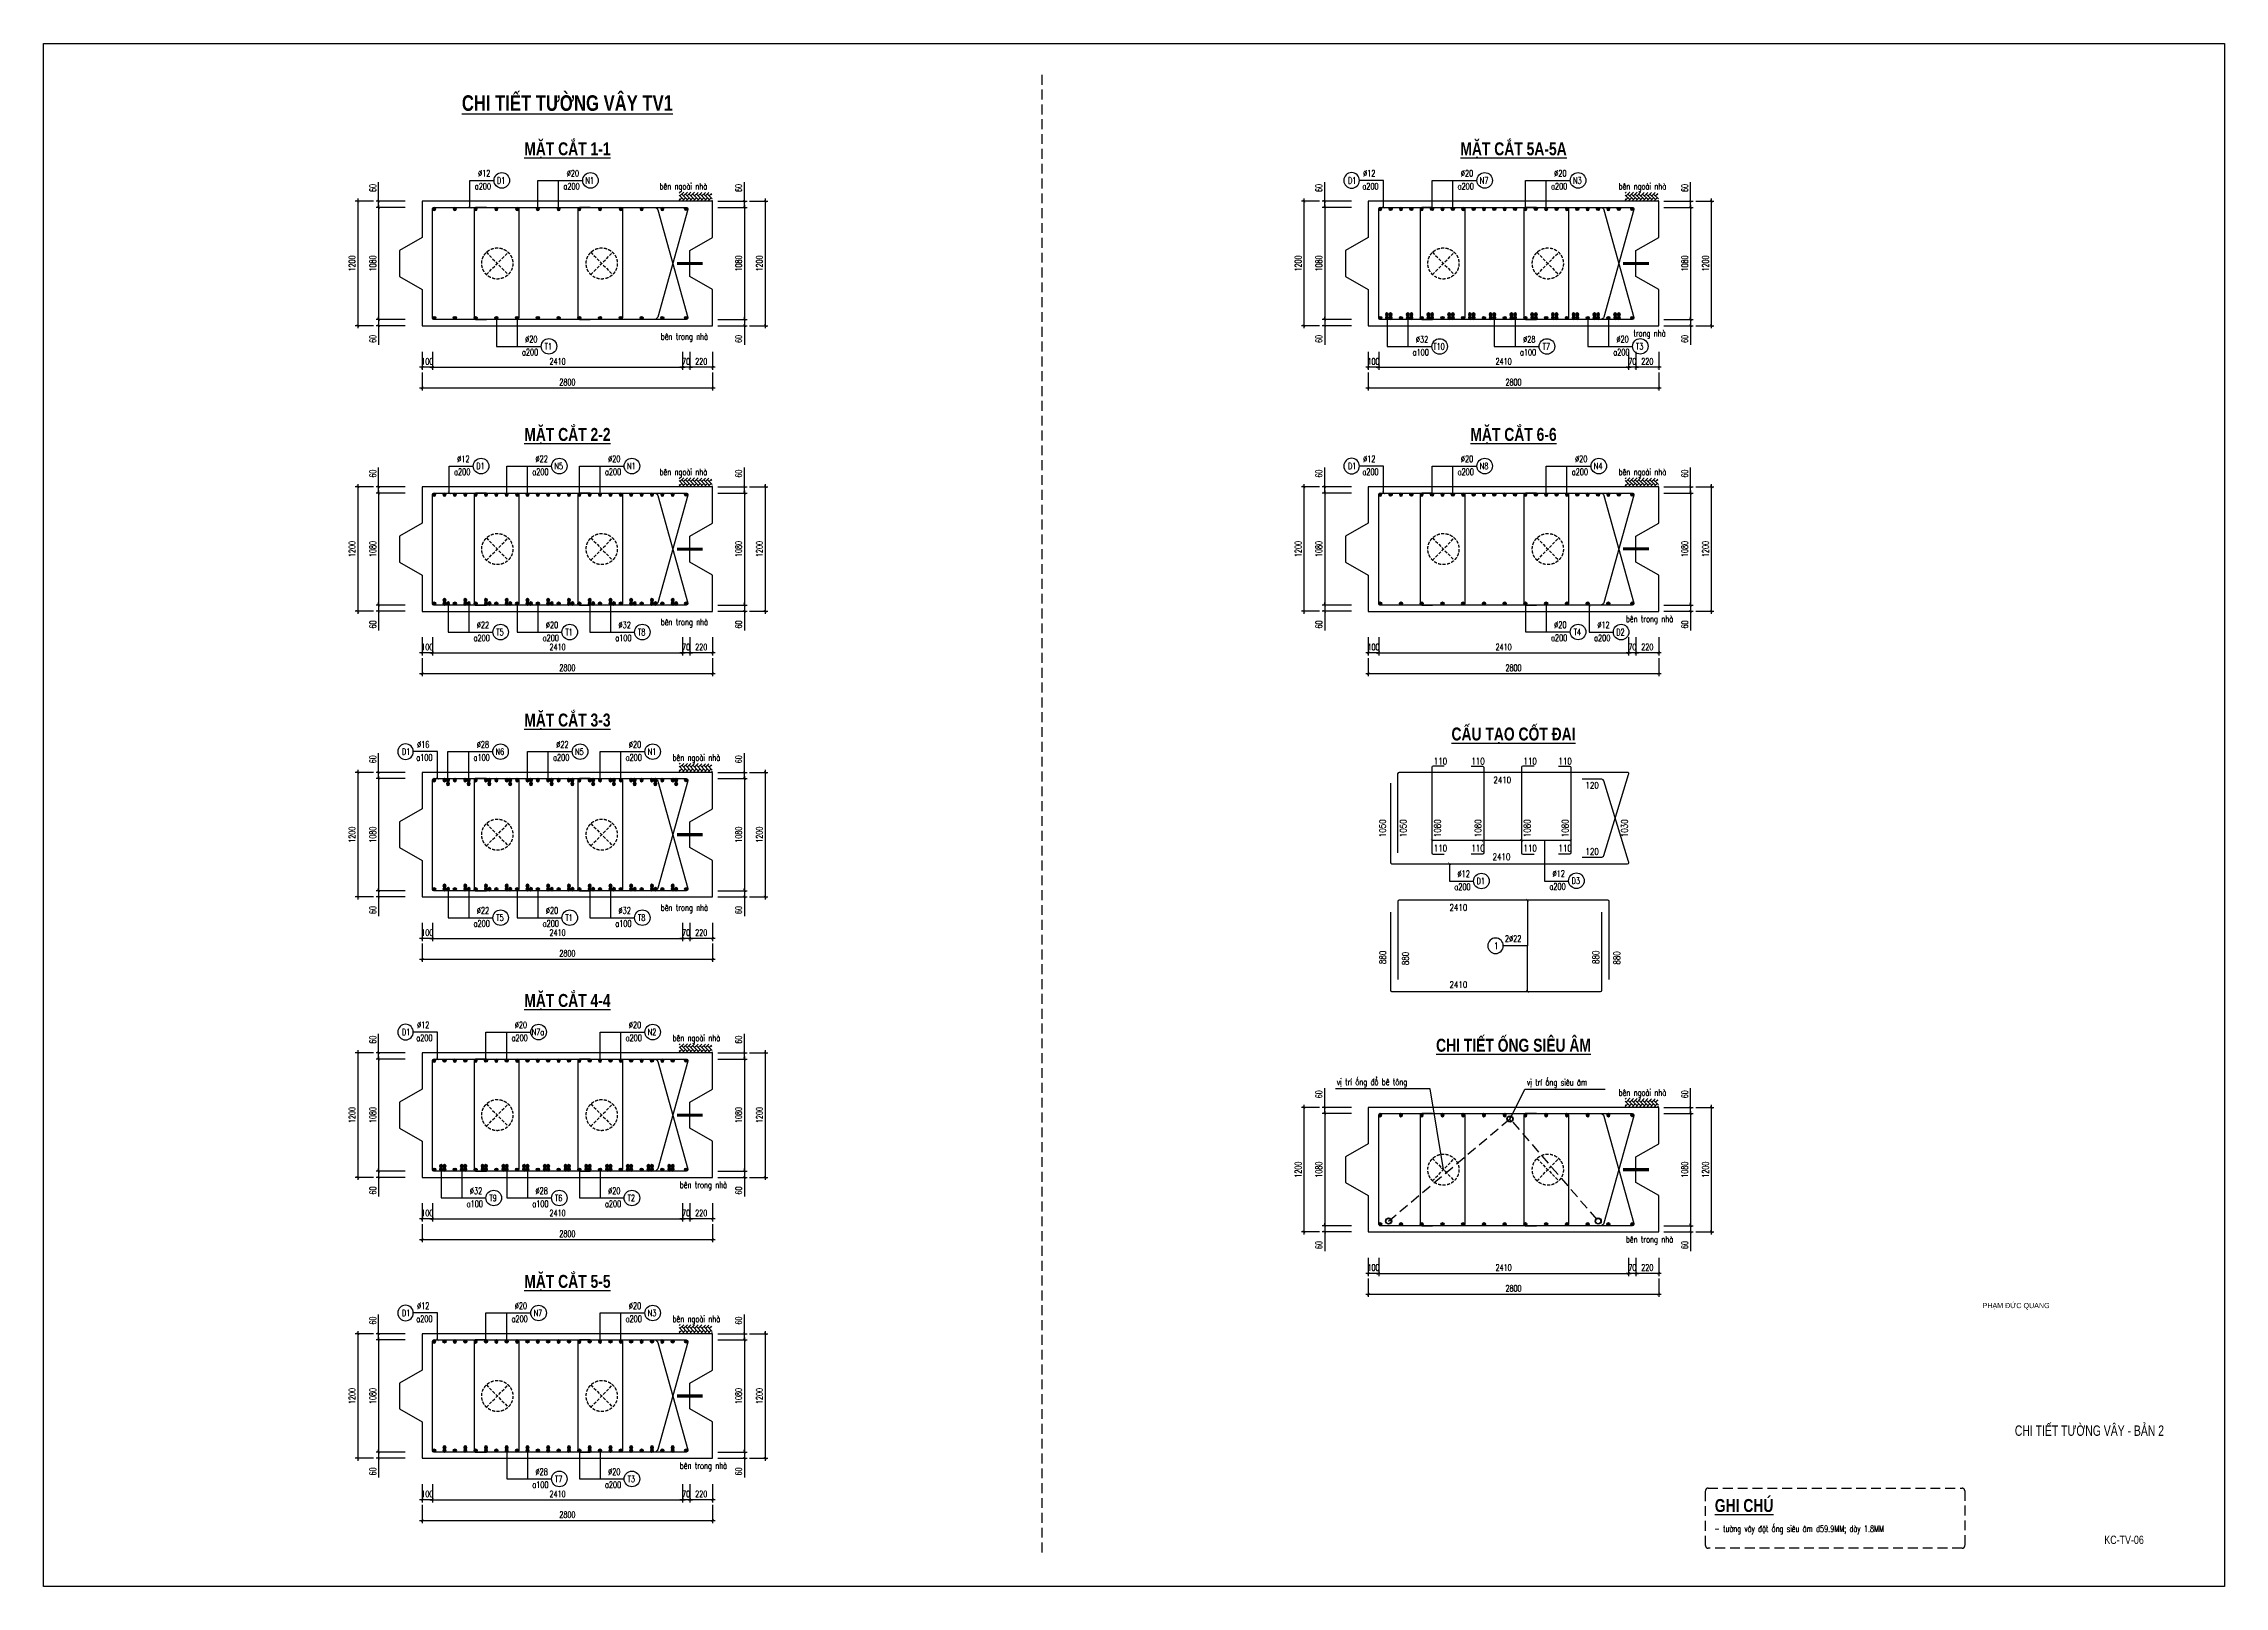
# Model space of a CAD drawing. Header units: millimetres. Extents: x -143570 to 58447, y -1448440 to -1202244.
# Drawn here: x -25653 to 58447, y -1356105 to -1296634 of the extents above; entities that cross this region are included whole.
import ezdxf
from ezdxf.enums import TextEntityAlignment as Align

# ---------------------------------------------------------------- set-up
doc = ezdxf.new("R2010")
doc.units = ezdxf.units.MM
doc.header["$LTSCALE"] = 30
doc.header["$PDMODE"] = 3
doc.linetypes.add('DASHED', pattern=[19.05, 12.7, -6.35])
doc.layers.get('0').update_dxf_attribs({"lineweight": 9})
doc.layers.get('Defpoints').update_dxf_attribs({"lineweight": 9})
for name, color, linetype in [('0-Chu khung ten', 7, 'Continuous'), ('ccu11-Cotthep', 9, 'Continuous'), ('ccu11-Dim', 8, 'Continuous'), ('ccu11-Hatch', 8, 'Continuous'), ('ccu11-Manh', 8, 'Continuous'), ('ccu11-Text', 31, 'Continuous'), ('ccu11-Thay', 7, 'Continuous'), ('ccu11-Thep', 4, 'Continuous'), ('ccu11-Thep doc', 4, 'Continuous'), ('ccu11-Thepdai', 6, 'Continuous')]:
    doc.layers.add(name, color=color, linetype=linetype)
doc.layers.add('ccu11-Khuat', color=9, linetype='DASHED', lineweight=30)
doc.layers.add('Vicom_thep doc', color=1, linetype='Continuous', lineweight=35)
doc.styles.add('ccu11-dim', font='vnsimli.shx', dxfattribs={"width": 0.65, "bigfont": 'bigfont.shx'})
doc.styles.add('ccu11-VnAvantH', font='')
doc.styles.add('ccu11-VnAvH-B', font='')
doc.styles.add('ccu11-vnsimli', font='vnsimli.shx', dxfattribs={"width": 0.8, "bigfont": 'vns.shx'})
doc.styles.add('ccu11-vnsimple', font='vnsimple.shx', dxfattribs={"bigfont": 'bigfont.shx'})
doc.styles.add('ccu11_simli', font='vnsimli.shx', dxfattribs={"width": 0.8})
doc.styles.add('LoGoTTAs1', font='')
doc.styles.add('LoGoTTAs2', font='')
doc.styles.add('VNARIALH', font='')
doc.styles.get('ccu11-VnAvantH').set_extended_font_data('.VnAvantH')
doc.styles.get('ccu11-VnAvH-B').set_extended_font_data('.VnAvantH', bold=True)
doc.styles.get('LoGoTTAs1').set_extended_font_data('.VnArialH')
doc.styles.get('LoGoTTAs2').set_extended_font_data('.VnAvantH')
doc.styles.get('VNARIALH').set_extended_font_data('.VnArialH')
doc.dimstyles.new('ccu11-100', dxfattribs={"dimscale": 100, "dimtxt": 2.5, "dimasz": 1, "dimexe": 1, "dimexo": 2, "dimgap": 1, "dimtad": 1, "dimdec": 0, "dimdsep": 46, "dimtxsty": 'ccu11-dim', "dimblk": 'ARCHTICK', "dimcen": -1, "dimdle": 1, "dimclrd": 256, "dimclre": 256, "dimclrt": 3, "dimadec": 0, "dimazin": 2, "dimtfac": 0.1, "dimtdec": 0, "dimtmove": 0, "dimatfit": 1, "dimldrblk": 'ARCHTICK', "dimfxl": 1, "dimtvp": 0.833333, "dimtolj": 1, "dimtzin": 12, "dimarcsym": 0})
doc.dimstyles.new('ccu11-100x4', dxfattribs={"dimscale": 100, "dimtxt": 2.5, "dimasz": 1, "dimexe": 1, "dimexo": 2, "dimgap": 1, "dimtad": 1, "dimdec": 0, "dimlfac": 0.25, "dimdsep": 46, "dimtxsty": 'ccu11-dim', "dimblk": 'ARCHTICK', "dimcen": -1, "dimdle": 1, "dimclrd": 256, "dimclre": 256, "dimclrt": 3, "dimadec": 0, "dimazin": 2, "dimtfac": 0.1, "dimtdec": 0, "dimtmove": 0, "dimatfit": 1, "dimldrblk": 'ARCHTICK', "dimfxl": 1, "dimtvp": 0.833333, "dimtolj": 1, "dimtzin": 12, "dimarcsym": 0})

msp = doc.modelspace()

# ---------------------------------------------------------------- texts
at = {"layer": 'ccu11-Text', "style": 'ccu11-VnAvH-B', "width": 0.8}
for s, height, p in [('%%UCHI TIÕT t\xadêng v©y tv1', 600, (-5453.08, -1299224.08)), ('%%UmÆt c¾t 5a-5a', 500, (31032.88, -1300938.39)), ('%%Uchi tiÕt èng siªu ©m', 500, (31032.88, -1335494.91))]:
    msp.add_text(s, height=height, dxfattribs=at).set_placement(p, align=Align.CENTER)
at = {"layer": 'ccu11-Text', "color": 1, "style": 'ccu11-VnAvH-B', "width": 0.8}
msp.add_text('%%UmÆt c¾t 1-1', height=500, dxfattribs=at).set_placement((-5453.08, -1300938.39), align=Align.CENTER)
at = {"layer": 'ccu11-Text', "linetype": 'Continuous', "style": 'ccu11-vnsimli', "width": 0.75}
for s, p in [('bªn ngoµi nhµ', (-980.68, -1302260.38)), ('bªn ngoµi nhµ', (36006.11, -1302260.38)), ('trong nhµ', (36278.89, -1307920.42)), ('bªn trong nhµ', (-940.5, -1308046.99)), ('bªn ngoµi nhµ', (-980.68, -1313270.31)), ('bªn ngoµi nhµ', (36006.11, -1313270.31)), ('bªn trong nhµ', (36278.89, -1318930.35)), ('bªn trong nhµ', (-940.5, -1319056.93)), ('bªn ngoµi nhµ', (-479.85, -1324280.25)), ('bªn trong nhµ', (-940.5, -1330066.86)), ('bªn ngoµi nhµ', (-479.85, -1335090.19)), ('bªn ngoµi nhµ', (36006.11, -1337192.88)), ('bªn trong nhµ', (-207.07, -1340750.23)), ('bªn trong nhµ', (36278.89, -1342852.92)), ('bªn ngoµi nhµ', (-479.85, -1345918.99)), ('bªn trong nhµ', (-207.07, -1351579.03))]:
    msp.add_text(s, height=250, dxfattribs=at).set_placement(p, align=Align.CENTER)
at = {"layer": 'ccu11-Text', "color": 2, "style": 'ccu11-VnAvH-B', "width": 0.8}
msp.add_text('%%UmÆt c¾t 2-2', height=500, dxfattribs=at).set_placement((-5453.08, -1311948.33), align=Align.CENTER)
at = {"layer": 'ccu11-Text', "color": 6, "style": 'ccu11-VnAvH-B', "width": 0.8}
for s, p in [('%%UmÆt c¾t 6-6', (31032.88, -1311948.33)), ('%%ucÊu t¹o cèt ®ai', (31032.88, -1323496.93))]:
    msp.add_text(s, height=500, dxfattribs=at).set_placement(p, align=Align.CENTER)
at = {"layer": 'ccu11-Text', "color": 3, "style": 'ccu11-VnAvH-B', "width": 0.8}
msp.add_text('%%UmÆt c¾t 3-3', height=500, dxfattribs=at).set_placement((-5453.08, -1322958.27), align=Align.CENTER)
at = {"layer": 'ccu11-Text'}
for s, height, style, width, p in [('110', 250, 'ccu11-vnsimli', 0.8, (27958.87, -1324420.72)), ('110', 250, 'ccu11-vnsimli', 0.8, (29407.93, -1324420.72)), ('110', 250, 'ccu11-vnsimli', 0.8, (31419.58, -1324420.72)), ('110', 250, 'ccu11-vnsimli', 0.8, (32769.13, -1324420.72)), ('2410', 250, 'ccu11-vnsimli', 0.8, (30257.51, -1325143.66)), ('120', 250, 'ccu11-vnsimli', 0.8, (33810.63, -1325349.95)), ('110', 250, 'ccu11-vnsimli', 0.8, (27958.87, -1327775.43)), ('110', 250, 'ccu11-vnsimli', 0.8, (29407.93, -1327775.43)), ('2410', 250, 'ccu11-vnsimli', 0.8, (30227.27, -1328109.19)), ('110', 250, 'ccu11-vnsimli', 0.8, (31419.58, -1327775.43)), ('110', 250, 'ccu11-vnsimli', 0.8, (32769.13, -1327775.43)), ('120', 250, 'ccu11-vnsimli', 0.8, (33810.63, -1327903.04)), ('2410', 250, 'ccu11-vnsimli', 0.8, (28563.72, -1330062.14)), ('2410', 250, 'ccu11-vnsimli', 0.8, (28563.72, -1333032.9)), ('vÞ trÝ èng ®æ bª t«ng', 250, 'ccu11-vnsimli', 0.75, (24217.95, -1336782.22)), ('vÞ trÝ èng siªu ©m', 250, 'ccu11-vnsimli', 0.75, (31549.89, -1336802.16)), ('%%uGHI CHó', 500, 'ccu11-VnAvH-B', 0.8, (38795.94, -1353236.91))]:
    msp.add_text(s, height=height, dxfattribs=dict(at, style=style, width=width)).set_placement(p)
at = {"layer": 'ccu11-Text', "style": 'ccu11-vnsimli', "width": 0.8}
for s, p in [('1050', (26110.92, -1327224.13)), ('1050', (26906.2, -1327224.13)), ('1080', (28225.92, -1327224.13)), ('1080', (29790.88, -1327224.13)), ('1080', (31686.63, -1327224.13)), ('1080', (33152.09, -1327224.13)), ('1030', (35440.62, -1327224.13)), ('880', (26114.85, -1332117.59)), ('880', (26990.82, -1332158.91)), ('880', (34331.59, -1332110.9)), ('880', (35143.83, -1332138.28))]:
    msp.add_text(s, height=250, rotation=90, dxfattribs=at).set_placement(p)
at = {"layer": 'ccu11-Text', "color": 4, "style": 'ccu11-VnAvH-B', "width": 0.8}
msp.add_text('%%UmÆt c¾t 4-4', height=500, dxfattribs=at).set_placement((-5453.08, -1333768.2), align=Align.CENTER)
at = {"layer": 'ccu11-Text', "color": 5, "style": 'ccu11-VnAvH-B', "width": 0.8}
msp.add_text('%%UmÆt c¾t 5-5', height=500, dxfattribs=at).set_placement((-5453.08, -1344597), align=Align.CENTER)
at = {"layer": 'ccu11-Text', "linetype": 'Continuous', "style": 'ccu11-vnsimli', "width": 0.7}
msp.add_text('- t\xadêng v©y ®Æt èng siªu ©m d59.9MM; dµy 1.8MM', height=250, dxfattribs=at).set_placement((38781.33, -1354008.62))

# ---------------------------------------------------------------- blocks, each defined once
blk = doc.blocks.new('MCT')
at = {"ltscale": 0.005}
for p, q in [((-0.49, 0), (0.49, 0)), ((0.35, -0.35), (-0.35, 0.35)), ((-0.35, -0.35), (0.35, 0.35)), ((0, -0.49), (0, 0.49))]:
    blk.add_line(p, q, dxfattribs=at)
blk.add_circle((0, 0), 0.492, dxfattribs=at)
blk = doc.blocks.new('_ARCHTICK')
at = {"color": 0, "linetype": 'ByBlock', "const_width": 0.15}
blk.add_lwpolyline([(-0.5, -0.5), (0.5, 0.5)], dxfattribs=at)
blk = doc.blocks.new('*U460')
at = {"layer": 'ccu11-Thep doc', "xscale": -121.9200000001001, "yscale": 121.9200000001001, "zscale": 121.92, "rotation": 270}
blk.add_blockref('MCT', (0, 0), dxfattribs=at)
blk = doc.blocks.new('*U461')
at = {"layer": 'ccu11-Thep doc', "color": 0, "linetype": 'ByBlock', "lineweight": -2, "transparency": 16777216}
for p in [(0, 0), (800, 0), (1600, 0), (2400, 0), (3200, 0), (4000, 0), (4800, 0), (5600, 0), (6400, 0), (7200, 0), (8000, 0), (8800, 0)]:
    blk.add_blockref('*U460', p, dxfattribs=at)
blk = doc.blocks.new('*U462')
at = {"layer": 'ccu11-Thep doc', "xscale": -121.9200000001001, "yscale": 121.9200000001001, "zscale": 121.92, "rotation": 270}
blk.add_blockref('MCT', (0, 0), dxfattribs=at)
blk = doc.blocks.new('*U463')
at = {"layer": 'ccu11-Thep doc', "color": 0, "linetype": 'ByBlock', "lineweight": -2, "transparency": 16777216}
for p in [(0, 0), (800, 0), (1600, 0), (2400, 0), (3200, 0), (4000, 0), (4800, 0), (5600, 0), (6400, 0), (7200, 0), (8000, 0), (8800, 0)]:
    blk.add_blockref('*U462', p, dxfattribs=at)
blk = doc.blocks.new('SHD')
at = {"layer": 'ccu11-Cotthep'}
blk.add_circle((300, 0), 300, dxfattribs=at)
at = {"layer": 'ccu11-Cotthep', "color": 31, "style": 'ccu11_simli', "width": 0.8}
blk.add_attdef('DK', text='', height=250, dxfattribs=at).set_placement((-101, 65), align=Align.BOTTOM_RIGHT)
blk.add_attdef('KH', text='', height=250, dxfattribs=at).set_placement((300, 0), align=Align.MIDDLE)
blk.add_attdef('KC', text='', height=250, dxfattribs=at).set_placement((-101, -142), align=Align.TOP_RIGHT)
blk = doc.blocks.new('*D526')
at = {"layer": 'ccu11-Dim', "linetype": 'ByBlock', "lineweight": -2, "ltscale": 30, "transparency": 16777216}
for p, q in [((-11704, -1302709), (-12833, -1302709)), ((-12733, -1302709), (-12733, -1301969)), ((-12733, -1302949), (-12733, -1302709)), ((-11704, -1302949), (-12833, -1302949)), ((-12733, -1302949), (-12733, -1303049))]:
    blk.add_line(p, q, dxfattribs=at)
at = {"layer": 'Defpoints', "color": 0, "linetype": 'ByBlock', "ltscale": 30, "transparency": 16777216}
for p in [(-11504, -1302709), (-12733, -1302949), (-11504, -1302949)]:
    blk.add_point(p, dxfattribs=at)
at = {"layer": 'ccu11-Dim', "linetype": 'ByBlock', "lineweight": -2, "ltscale": 30, "transparency": 16777216, "xscale": 100, "yscale": 100, "zscale": 100}
for p, rotation in [((-12733, -1302709), 270), ((-12733, -1302949), 90)]:
    blk.add_blockref('_ARCHTICK', p, dxfattribs=dict(at, rotation=rotation))
at = {"layer": 'ccu11-Dim', "color": 3, "linetype": 'ByBlock', "ltscale": 30, "transparency": 16777216, "insert": (-12958, -1302201), "char_height": 250, "attachment_point": 5, "rotation": 90, "style": 'ccu11-dim'}
blk.add_mtext('\\A1;60', dxfattribs=at)
blk = doc.blocks.new('*D527')
at = {"layer": 'ccu11-Dim', "linetype": 'ByBlock', "lineweight": -2, "ltscale": 30, "transparency": 16777216}
for p, q in [((-11704, -1302949), (-12833, -1302949)), ((-12733, -1302849), (-12733, -1307369)), ((-11704, -1307269), (-12833, -1307269))]:
    blk.add_line(p, q, dxfattribs=at)
at = {"layer": 'Defpoints', "color": 0, "linetype": 'ByBlock', "ltscale": 30, "transparency": 16777216}
for p in [(-11504, -1302949), (-12733, -1307269), (-11504, -1307269)]:
    blk.add_point(p, dxfattribs=at)
at = {"layer": 'ccu11-Dim', "linetype": 'ByBlock', "lineweight": -2, "ltscale": 30, "transparency": 16777216, "xscale": 100, "yscale": 100, "zscale": 100}
for p, rotation in [((-12733, -1302949), 90), ((-12733, -1307269), 270)]:
    blk.add_blockref('_ARCHTICK', p, dxfattribs=dict(at, rotation=rotation))
at = {"layer": 'ccu11-Dim', "color": 3, "linetype": 'ByBlock', "ltscale": 30, "transparency": 16777216, "insert": (-12958, -1305109), "char_height": 250, "attachment_point": 5, "rotation": 90, "style": 'ccu11-dim'}
blk.add_mtext('\\A1;1080', dxfattribs=at)
blk = doc.blocks.new('*D528')
at = {"layer": 'ccu11-Dim', "linetype": 'ByBlock', "lineweight": -2, "ltscale": 30, "transparency": 16777216}
for p, q in [((-11704, -1307269), (-12833, -1307269)), ((-11704, -1307509), (-12833, -1307509)), ((-12733, -1307269), (-12733, -1307169)), ((-12733, -1307269), (-12733, -1307509)), ((-12733, -1307509), (-12733, -1308248))]:
    blk.add_line(p, q, dxfattribs=at)
at = {"layer": 'Defpoints', "color": 0, "linetype": 'ByBlock', "ltscale": 30, "transparency": 16777216}
for p in [(-12733, -1307269), (-11504, -1307269), (-11504, -1307509)]:
    blk.add_point(p, dxfattribs=at)
at = {"layer": 'ccu11-Dim', "linetype": 'ByBlock', "lineweight": -2, "ltscale": 30, "transparency": 16777216, "xscale": 100, "yscale": 100, "zscale": 100}
for p, rotation in [((-12733, -1307269), 270), ((-12733, -1307509), 90)]:
    blk.add_blockref('_ARCHTICK', p, dxfattribs=dict(at, rotation=rotation))
at = {"layer": 'ccu11-Dim', "color": 3, "linetype": 'ByBlock', "ltscale": 30, "transparency": 16777216, "insert": (-12958, -1308017), "char_height": 250, "attachment_point": 5, "rotation": 90, "style": 'ccu11-dim'}
blk.add_mtext('\\A1;60', dxfattribs=at)
blk = doc.blocks.new('*D529')
at = {"layer": 'ccu11-Dim', "linetype": 'ByBlock', "lineweight": -2, "ltscale": 30, "transparency": 16777216}
for p, q in [((-12933, -1302709), (-13633, -1302709)), ((-13533, -1302609), (-13533, -1307609)), ((-12933, -1307509), (-13633, -1307509))]:
    blk.add_line(p, q, dxfattribs=at)
at = {"layer": 'Defpoints', "color": 0, "linetype": 'ByBlock', "ltscale": 30, "transparency": 16777216}
for p in [(-12733, -1302709), (-13533, -1307509), (-12733, -1307509)]:
    blk.add_point(p, dxfattribs=at)
at = {"layer": 'ccu11-Dim', "linetype": 'ByBlock', "lineweight": -2, "ltscale": 30, "transparency": 16777216, "xscale": 100, "yscale": 100, "zscale": 100}
for p, rotation in [((-13533, -1302709), 90), ((-13533, -1307509), 270)]:
    blk.add_blockref('_ARCHTICK', p, dxfattribs=dict(at, rotation=rotation))
at = {"layer": 'ccu11-Dim', "color": 3, "linetype": 'ByBlock', "ltscale": 30, "transparency": 16777216, "insert": (-13758, -1305109), "char_height": 250, "attachment_point": 5, "rotation": 90, "style": 'ccu11-dim'}
blk.add_mtext('\\A1;1200', dxfattribs=at)
blk = doc.blocks.new('*D530')
at = {"layer": 'ccu11-Dim', "linetype": 'ByBlock', "lineweight": -2, "ltscale": 30, "transparency": 16777216}
for p, q in [((-733, -1308509), (-733, -1309209)), ((147, -1308509), (147, -1309209)), ((247, -1309109), (-833, -1309109))]:
    blk.add_line(p, q, dxfattribs=at)
at = {"layer": 'Defpoints', "color": 0, "linetype": 'ByBlock', "ltscale": 30, "transparency": 16777216}
for p in [(-733, -1308309), (147, -1308309), (-733, -1309109)]:
    blk.add_point(p, dxfattribs=at)
at = {"layer": 'ccu11-Dim', "linetype": 'ByBlock', "lineweight": -2, "ltscale": 30, "transparency": 16777216, "xscale": 100, "yscale": 100, "zscale": 100, "rotation": 180}
blk.add_blockref('_ARCHTICK', (-733, -1309109), dxfattribs=at)
at = {"layer": 'ccu11-Dim', "linetype": 'ByBlock', "lineweight": -2, "ltscale": 30, "transparency": 16777216, "xscale": 100, "yscale": 100, "zscale": 100}
blk.add_blockref('_ARCHTICK', (147, -1309109), dxfattribs=at)
at = {"layer": 'ccu11-Dim', "color": 3, "linetype": 'ByBlock', "ltscale": 30, "transparency": 16777216, "insert": (-293, -1308884), "char_height": 250, "attachment_point": 5, "style": 'ccu11-dim'}
blk.add_mtext('\\A1;220', dxfattribs=at)
blk = doc.blocks.new('*D531')
at = {"layer": 'ccu11-Dim', "linetype": 'ByBlock', "lineweight": -2, "ltscale": 30, "transparency": 16777216}
for p, q in [((-11053, -1309309), (-11053, -1310009)), ((147, -1309309), (147, -1310009)), ((-11153, -1309909), (247, -1309909))]:
    blk.add_line(p, q, dxfattribs=at)
at = {"layer": 'Defpoints', "color": 0, "linetype": 'ByBlock', "ltscale": 30, "transparency": 16777216}
for p in [(-11053, -1309109), (147, -1309109), (147, -1309909)]:
    blk.add_point(p, dxfattribs=at)
at = {"layer": 'ccu11-Dim', "linetype": 'ByBlock', "lineweight": -2, "ltscale": 30, "transparency": 16777216, "xscale": 100, "yscale": 100, "zscale": 100, "rotation": 180}
blk.add_blockref('_ARCHTICK', (-11053, -1309909), dxfattribs=at)
at = {"layer": 'ccu11-Dim', "linetype": 'ByBlock', "lineweight": -2, "ltscale": 30, "transparency": 16777216, "xscale": 100, "yscale": 100, "zscale": 100}
blk.add_blockref('_ARCHTICK', (147, -1309909), dxfattribs=at)
at = {"layer": 'ccu11-Dim', "color": 3, "linetype": 'ByBlock', "ltscale": 30, "transparency": 16777216, "insert": (-5453, -1309684), "char_height": 250, "attachment_point": 5, "style": 'ccu11-dim'}
blk.add_mtext('\\A1;2800', dxfattribs=at)
blk = doc.blocks.new('*D532')
at = {"layer": 'ccu11-Dim', "linetype": 'ByBlock', "lineweight": -2, "ltscale": 30, "transparency": 16777216}
for p, q in [((-1013, -1308509), (-1013, -1309209)), ((-733, -1308509), (-733, -1309209)), ((-1013, -1309109), (-1113, -1309109)), ((-733, -1309109), (-1013, -1309109)), ((-733, -1309109), (-633, -1309109))]:
    blk.add_line(p, q, dxfattribs=at)
at = {"layer": 'Defpoints', "color": 0, "linetype": 'ByBlock', "ltscale": 30, "transparency": 16777216}
for p in [(-1013, -1308309), (-733, -1308309), (-1013, -1309109)]:
    blk.add_point(p, dxfattribs=at)
at = {"layer": 'ccu11-Dim', "linetype": 'ByBlock', "lineweight": -2, "ltscale": 30, "transparency": 16777216, "xscale": 100, "yscale": 100, "zscale": 100}
blk.add_blockref('_ARCHTICK', (-1013, -1309109), dxfattribs=at)
at = {"layer": 'ccu11-Dim', "linetype": 'ByBlock', "lineweight": -2, "ltscale": 30, "transparency": 16777216, "xscale": 100, "yscale": 100, "zscale": 100, "rotation": 180}
blk.add_blockref('_ARCHTICK', (-733, -1309109), dxfattribs=at)
at = {"layer": 'ccu11-Dim', "color": 3, "linetype": 'ByBlock', "ltscale": 30, "transparency": 16777216, "insert": (-873, -1308884), "char_height": 250, "attachment_point": 5, "style": 'ccu11-dim'}
blk.add_mtext('\\A1;70', dxfattribs=at)
blk = doc.blocks.new('*D533')
at = {"layer": 'ccu11-Dim', "linetype": 'ByBlock', "lineweight": -2, "ltscale": 30, "transparency": 16777216}
for p, q in [((-10653, -1308509), (-10653, -1309209)), ((-1013, -1308509), (-1013, -1309209)), ((-10753, -1309109), (-913, -1309109))]:
    blk.add_line(p, q, dxfattribs=at)
at = {"layer": 'Defpoints', "color": 0, "linetype": 'ByBlock', "ltscale": 30, "transparency": 16777216}
for p in [(-10653, -1308309), (-1013, -1308309), (-1013, -1309109)]:
    blk.add_point(p, dxfattribs=at)
at = {"layer": 'ccu11-Dim', "linetype": 'ByBlock', "lineweight": -2, "ltscale": 30, "transparency": 16777216, "xscale": 100, "yscale": 100, "zscale": 100, "rotation": 180}
blk.add_blockref('_ARCHTICK', (-10653, -1309109), dxfattribs=at)
at = {"layer": 'ccu11-Dim', "linetype": 'ByBlock', "lineweight": -2, "ltscale": 30, "transparency": 16777216, "xscale": 100, "yscale": 100, "zscale": 100}
blk.add_blockref('_ARCHTICK', (-1013, -1309109), dxfattribs=at)
at = {"layer": 'ccu11-Dim', "color": 3, "linetype": 'ByBlock', "ltscale": 30, "transparency": 16777216, "insert": (-5833, -1308884), "char_height": 250, "attachment_point": 5, "style": 'ccu11-dim'}
blk.add_mtext('\\A1;2410', dxfattribs=at)
blk = doc.blocks.new('*D534')
at = {"layer": 'ccu11-Dim', "linetype": 'ByBlock', "lineweight": -2, "ltscale": 30, "transparency": 16777216}
for p, q in [((-11053, -1308509), (-11053, -1309209)), ((-10653, -1308509), (-10653, -1309209)), ((-11053, -1309109), (-11153, -1309109)), ((-10653, -1309109), (-11053, -1309109)), ((-10653, -1309109), (-10553, -1309109))]:
    blk.add_line(p, q, dxfattribs=at)
at = {"layer": 'Defpoints', "color": 0, "linetype": 'ByBlock', "ltscale": 30, "transparency": 16777216}
for p in [(-11053, -1308309), (-10653, -1308309), (-11053, -1309109)]:
    blk.add_point(p, dxfattribs=at)
at = {"layer": 'ccu11-Dim', "linetype": 'ByBlock', "lineweight": -2, "ltscale": 30, "transparency": 16777216, "xscale": 100, "yscale": 100, "zscale": 100}
blk.add_blockref('_ARCHTICK', (-11053, -1309109), dxfattribs=at)
at = {"layer": 'ccu11-Dim', "linetype": 'ByBlock', "lineweight": -2, "ltscale": 30, "transparency": 16777216, "xscale": 100, "yscale": 100, "zscale": 100, "rotation": 180}
blk.add_blockref('_ARCHTICK', (-10653, -1309109), dxfattribs=at)
at = {"layer": 'ccu11-Dim', "color": 3, "linetype": 'ByBlock', "ltscale": 30, "transparency": 16777216, "insert": (-10853, -1308884), "char_height": 250, "attachment_point": 5, "style": 'ccu11-dim'}
blk.add_mtext('\\A1;100', dxfattribs=at)
blk = doc.blocks.new('*D535')
at = {"layer": 'ccu11-Dim', "linetype": 'ByBlock', "lineweight": -2, "ltscale": 30, "transparency": 16777216}
for p, q in [((347, -1302709), (1475, -1302709)), ((1375, -1302709), (1375, -1301969)), ((1375, -1302949), (1375, -1302709)), ((347, -1302949), (1475, -1302949)), ((1375, -1302949), (1375, -1303049))]:
    blk.add_line(p, q, dxfattribs=at)
at = {"layer": 'Defpoints', "color": 0, "linetype": 'ByBlock', "ltscale": 30, "transparency": 16777216}
for p in [(147, -1302709), (147, -1302949), (1375, -1302949)]:
    blk.add_point(p, dxfattribs=at)
at = {"layer": 'ccu11-Dim', "linetype": 'ByBlock', "lineweight": -2, "ltscale": 30, "transparency": 16777216, "xscale": 100, "yscale": 100, "zscale": 100}
for p, rotation in [((1375, -1302709), 270), ((1375, -1302949), 90)]:
    blk.add_blockref('_ARCHTICK', p, dxfattribs=dict(at, rotation=rotation))
at = {"layer": 'ccu11-Dim', "color": 3, "linetype": 'ByBlock', "ltscale": 30, "transparency": 16777216, "insert": (1150, -1302201), "char_height": 250, "attachment_point": 5, "rotation": 90, "style": 'ccu11-dim'}
blk.add_mtext('\\A1;60', dxfattribs=at)
blk = doc.blocks.new('*D536')
at = {"layer": 'ccu11-Dim', "linetype": 'ByBlock', "lineweight": -2, "ltscale": 30, "transparency": 16777216}
for p, q in [((347, -1302949), (1475, -1302949)), ((1375, -1302849), (1375, -1307369)), ((347, -1307269), (1475, -1307269))]:
    blk.add_line(p, q, dxfattribs=at)
at = {"layer": 'Defpoints', "color": 0, "linetype": 'ByBlock', "ltscale": 30, "transparency": 16777216}
for p in [(147, -1302949), (147, -1307269), (1375, -1307269)]:
    blk.add_point(p, dxfattribs=at)
at = {"layer": 'ccu11-Dim', "linetype": 'ByBlock', "lineweight": -2, "ltscale": 30, "transparency": 16777216, "xscale": 100, "yscale": 100, "zscale": 100}
for p, rotation in [((1375, -1302949), 90), ((1375, -1307269), 270)]:
    blk.add_blockref('_ARCHTICK', p, dxfattribs=dict(at, rotation=rotation))
at = {"layer": 'ccu11-Dim', "color": 3, "linetype": 'ByBlock', "ltscale": 30, "transparency": 16777216, "insert": (1150, -1305109), "char_height": 250, "attachment_point": 5, "rotation": 90, "style": 'ccu11-dim'}
blk.add_mtext('\\A1;1080', dxfattribs=at)
blk = doc.blocks.new('*D537')
at = {"layer": 'ccu11-Dim', "linetype": 'ByBlock', "lineweight": -2, "ltscale": 30, "transparency": 16777216}
for p, q in [((347, -1307269), (1475, -1307269)), ((347, -1307509), (1475, -1307509)), ((1375, -1307269), (1375, -1307169)), ((1375, -1307269), (1375, -1307509)), ((1375, -1307509), (1375, -1308248))]:
    blk.add_line(p, q, dxfattribs=at)
at = {"layer": 'Defpoints', "color": 0, "linetype": 'ByBlock', "ltscale": 30, "transparency": 16777216}
for p in [(147, -1307269), (147, -1307509), (1375, -1307269)]:
    blk.add_point(p, dxfattribs=at)
at = {"layer": 'ccu11-Dim', "linetype": 'ByBlock', "lineweight": -2, "ltscale": 30, "transparency": 16777216, "xscale": 100, "yscale": 100, "zscale": 100}
for p, rotation in [((1375, -1307269), 270), ((1375, -1307509), 90)]:
    blk.add_blockref('_ARCHTICK', p, dxfattribs=dict(at, rotation=rotation))
at = {"layer": 'ccu11-Dim', "color": 3, "linetype": 'ByBlock', "ltscale": 30, "transparency": 16777216, "insert": (1150, -1308017), "char_height": 250, "attachment_point": 5, "rotation": 90, "style": 'ccu11-dim'}
blk.add_mtext('\\A1;60', dxfattribs=at)
blk = doc.blocks.new('*D538')
at = {"layer": 'ccu11-Dim', "linetype": 'ByBlock', "lineweight": -2, "ltscale": 30, "transparency": 16777216}
for p, q in [((1575, -1302709), (2275, -1302709)), ((2175, -1302609), (2175, -1307609)), ((1575, -1307509), (2275, -1307509))]:
    blk.add_line(p, q, dxfattribs=at)
at = {"layer": 'Defpoints', "color": 0, "linetype": 'ByBlock', "ltscale": 30, "transparency": 16777216}
for p in [(1375, -1302709), (1375, -1307509), (2175, -1307509)]:
    blk.add_point(p, dxfattribs=at)
at = {"layer": 'ccu11-Dim', "linetype": 'ByBlock', "lineweight": -2, "ltscale": 30, "transparency": 16777216, "xscale": 100, "yscale": 100, "zscale": 100}
for p, rotation in [((2175, -1302709), 90), ((2175, -1307509), 270)]:
    blk.add_blockref('_ARCHTICK', p, dxfattribs=dict(at, rotation=rotation))
at = {"layer": 'ccu11-Dim', "color": 3, "linetype": 'ByBlock', "ltscale": 30, "transparency": 16777216, "insert": (1950, -1305109), "char_height": 250, "attachment_point": 5, "rotation": 90, "style": 'ccu11-dim'}
blk.add_mtext('\\A1;1200', dxfattribs=at)
blk = doc.blocks.new('*U464')
at = {"layer": 'ccu11-Thep doc', "xscale": -121.9200000001001, "yscale": 121.9200000001001, "zscale": 121.92, "rotation": 270}
blk.add_blockref('MCT', (0, 0), dxfattribs=at)
blk = doc.blocks.new('*U465')
at = {"layer": 'ccu11-Thep doc', "color": 0, "linetype": 'ByBlock', "lineweight": -2, "transparency": 16777216}
for p in [(0, 0), (800, 0), (1600, 0), (2400, 0), (3200, 0), (4000, 0), (4800, 0), (5600, 0), (6400, 0), (7200, 0), (8000, 0), (8800, 0)]:
    blk.add_blockref('*U464', p, dxfattribs=at)
blk = doc.blocks.new('*U466')
at = {"layer": 'ccu11-Thep doc', "xscale": -121.9200000001001, "yscale": 121.9200000001001, "zscale": 121.92, "rotation": 270}
blk.add_blockref('MCT', (0, 0), dxfattribs=at)
blk = doc.blocks.new('*U467')
at = {"layer": 'ccu11-Thep doc', "color": 0, "linetype": 'ByBlock', "lineweight": -2, "transparency": 16777216}
for p in [(0, 0), (800, 0), (1600, 0), (2400, 0), (3200, 0), (4000, 0), (4800, 0), (5600, 0), (6400, 0), (7200, 0), (8000, 0), (8800, 0)]:
    blk.add_blockref('*U466', p, dxfattribs=at)
blk = doc.blocks.new('*D539')
at = {"layer": 'ccu11-Dim', "linetype": 'ByBlock', "lineweight": -2, "ltscale": 30, "transparency": 16777216}
for p, q in [((-12733, -1313718), (-12733, -1312979)), ((-11704, -1313718), (-12833, -1313718)), ((-11704, -1313958), (-12833, -1313958)), ((-12733, -1313958), (-12733, -1313718)), ((-12733, -1313958), (-12733, -1314058))]:
    blk.add_line(p, q, dxfattribs=at)
at = {"layer": 'Defpoints', "color": 0, "linetype": 'ByBlock', "ltscale": 30, "transparency": 16777216}
for p in [(-12733, -1313958), (-11504, -1313718), (-11504, -1313958)]:
    blk.add_point(p, dxfattribs=at)
at = {"layer": 'ccu11-Dim', "linetype": 'ByBlock', "lineweight": -2, "ltscale": 30, "transparency": 16777216, "xscale": 100, "yscale": 100, "zscale": 100}
for p, rotation in [((-12733, -1313718), 270), ((-12733, -1313958), 90)]:
    blk.add_blockref('_ARCHTICK', p, dxfattribs=dict(at, rotation=rotation))
at = {"layer": 'ccu11-Dim', "color": 3, "linetype": 'ByBlock', "ltscale": 30, "transparency": 16777216, "insert": (-12958, -1313210), "char_height": 250, "attachment_point": 5, "rotation": 90, "style": 'ccu11-dim'}
blk.add_mtext('\\A1;60', dxfattribs=at)
blk = doc.blocks.new('*D540')
at = {"layer": 'ccu11-Dim', "linetype": 'ByBlock', "lineweight": -2, "ltscale": 30, "transparency": 16777216}
for p, q in [((-11704, -1313958), (-12833, -1313958)), ((-12733, -1313858), (-12733, -1318378)), ((-11704, -1318278), (-12833, -1318278))]:
    blk.add_line(p, q, dxfattribs=at)
at = {"layer": 'Defpoints', "color": 0, "linetype": 'ByBlock', "ltscale": 30, "transparency": 16777216}
for p in [(-11504, -1313958), (-12733, -1318278), (-11504, -1318278)]:
    blk.add_point(p, dxfattribs=at)
at = {"layer": 'ccu11-Dim', "linetype": 'ByBlock', "lineweight": -2, "ltscale": 30, "transparency": 16777216, "xscale": 100, "yscale": 100, "zscale": 100}
for p, rotation in [((-12733, -1313958), 90), ((-12733, -1318278), 270)]:
    blk.add_blockref('_ARCHTICK', p, dxfattribs=dict(at, rotation=rotation))
at = {"layer": 'ccu11-Dim', "color": 3, "linetype": 'ByBlock', "ltscale": 30, "transparency": 16777216, "insert": (-12958, -1316118), "char_height": 250, "attachment_point": 5, "rotation": 90, "style": 'ccu11-dim'}
blk.add_mtext('\\A1;1080', dxfattribs=at)
blk = doc.blocks.new('*D541')
at = {"layer": 'ccu11-Dim', "linetype": 'ByBlock', "lineweight": -2, "ltscale": 30, "transparency": 16777216}
for p, q in [((-11704, -1318278), (-12833, -1318278)), ((-11704, -1318518), (-12833, -1318518)), ((-12733, -1318278), (-12733, -1318178)), ((-12733, -1318278), (-12733, -1318518)), ((-12733, -1318518), (-12733, -1319258))]:
    blk.add_line(p, q, dxfattribs=at)
at = {"layer": 'Defpoints', "color": 0, "linetype": 'ByBlock', "ltscale": 30, "transparency": 16777216}
for p in [(-12733, -1318278), (-11504, -1318278), (-11504, -1318518)]:
    blk.add_point(p, dxfattribs=at)
at = {"layer": 'ccu11-Dim', "linetype": 'ByBlock', "lineweight": -2, "ltscale": 30, "transparency": 16777216, "xscale": 100, "yscale": 100, "zscale": 100}
for p, rotation in [((-12733, -1318278), 270), ((-12733, -1318518), 90)]:
    blk.add_blockref('_ARCHTICK', p, dxfattribs=dict(at, rotation=rotation))
at = {"layer": 'ccu11-Dim', "color": 3, "linetype": 'ByBlock', "ltscale": 30, "transparency": 16777216, "insert": (-12958, -1319026), "char_height": 250, "attachment_point": 5, "rotation": 90, "style": 'ccu11-dim'}
blk.add_mtext('\\A1;60', dxfattribs=at)
blk = doc.blocks.new('*D542')
at = {"layer": 'ccu11-Dim', "linetype": 'ByBlock', "lineweight": -2, "ltscale": 30, "transparency": 16777216}
for p, q in [((-13533, -1313618), (-13533, -1318618)), ((-12933, -1313718), (-13633, -1313718)), ((-12933, -1318518), (-13633, -1318518))]:
    blk.add_line(p, q, dxfattribs=at)
at = {"layer": 'Defpoints', "color": 0, "linetype": 'ByBlock', "ltscale": 30, "transparency": 16777216}
for p in [(-12733, -1313718), (-13533, -1318518), (-12733, -1318518)]:
    blk.add_point(p, dxfattribs=at)
at = {"layer": 'ccu11-Dim', "linetype": 'ByBlock', "lineweight": -2, "ltscale": 30, "transparency": 16777216, "xscale": 100, "yscale": 100, "zscale": 100}
for p, rotation in [((-13533, -1313718), 90), ((-13533, -1318518), 270)]:
    blk.add_blockref('_ARCHTICK', p, dxfattribs=dict(at, rotation=rotation))
at = {"layer": 'ccu11-Dim', "color": 3, "linetype": 'ByBlock', "ltscale": 30, "transparency": 16777216, "insert": (-13758, -1316118), "char_height": 250, "attachment_point": 5, "rotation": 90, "style": 'ccu11-dim'}
blk.add_mtext('\\A1;1200', dxfattribs=at)
blk = doc.blocks.new('*D543')
at = {"layer": 'ccu11-Dim', "linetype": 'ByBlock', "lineweight": -2, "ltscale": 30, "transparency": 16777216}
for p, q in [((-733, -1319519), (-733, -1320219)), ((147, -1319519), (147, -1320219)), ((247, -1320119), (-833, -1320119))]:
    blk.add_line(p, q, dxfattribs=at)
at = {"layer": 'Defpoints', "color": 0, "linetype": 'ByBlock', "ltscale": 30, "transparency": 16777216}
for p in [(-733, -1319319), (147, -1319319), (-733, -1320119)]:
    blk.add_point(p, dxfattribs=at)
at = {"layer": 'ccu11-Dim', "linetype": 'ByBlock', "lineweight": -2, "ltscale": 30, "transparency": 16777216, "xscale": 100, "yscale": 100, "zscale": 100, "rotation": 180}
blk.add_blockref('_ARCHTICK', (-733, -1320119), dxfattribs=at)
at = {"layer": 'ccu11-Dim', "linetype": 'ByBlock', "lineweight": -2, "ltscale": 30, "transparency": 16777216, "xscale": 100, "yscale": 100, "zscale": 100}
blk.add_blockref('_ARCHTICK', (147, -1320119), dxfattribs=at)
at = {"layer": 'ccu11-Dim', "color": 3, "linetype": 'ByBlock', "ltscale": 30, "transparency": 16777216, "insert": (-293, -1319894), "char_height": 250, "attachment_point": 5, "style": 'ccu11-dim'}
blk.add_mtext('\\A1;220', dxfattribs=at)
blk = doc.blocks.new('*D544')
at = {"layer": 'ccu11-Dim', "linetype": 'ByBlock', "lineweight": -2, "ltscale": 30, "transparency": 16777216}
for p, q in [((-11053, -1320319), (-11053, -1321019)), ((147, -1320319), (147, -1321019)), ((-11153, -1320919), (247, -1320919))]:
    blk.add_line(p, q, dxfattribs=at)
at = {"layer": 'Defpoints', "color": 0, "linetype": 'ByBlock', "ltscale": 30, "transparency": 16777216}
for p in [(-11053, -1320119), (147, -1320119), (147, -1320919)]:
    blk.add_point(p, dxfattribs=at)
at = {"layer": 'ccu11-Dim', "linetype": 'ByBlock', "lineweight": -2, "ltscale": 30, "transparency": 16777216, "xscale": 100, "yscale": 100, "zscale": 100, "rotation": 180}
blk.add_blockref('_ARCHTICK', (-11053, -1320919), dxfattribs=at)
at = {"layer": 'ccu11-Dim', "linetype": 'ByBlock', "lineweight": -2, "ltscale": 30, "transparency": 16777216, "xscale": 100, "yscale": 100, "zscale": 100}
blk.add_blockref('_ARCHTICK', (147, -1320919), dxfattribs=at)
at = {"layer": 'ccu11-Dim', "color": 3, "linetype": 'ByBlock', "ltscale": 30, "transparency": 16777216, "insert": (-5453, -1320694), "char_height": 250, "attachment_point": 5, "style": 'ccu11-dim'}
blk.add_mtext('\\A1;2800', dxfattribs=at)
blk = doc.blocks.new('*D545')
at = {"layer": 'ccu11-Dim', "linetype": 'ByBlock', "lineweight": -2, "ltscale": 30, "transparency": 16777216}
for p, q in [((-1013, -1319519), (-1013, -1320219)), ((-733, -1319519), (-733, -1320219)), ((-1013, -1320119), (-1113, -1320119)), ((-733, -1320119), (-1013, -1320119)), ((-733, -1320119), (-633, -1320119))]:
    blk.add_line(p, q, dxfattribs=at)
at = {"layer": 'Defpoints', "color": 0, "linetype": 'ByBlock', "ltscale": 30, "transparency": 16777216}
for p in [(-1013, -1319319), (-733, -1319319), (-1013, -1320119)]:
    blk.add_point(p, dxfattribs=at)
at = {"layer": 'ccu11-Dim', "linetype": 'ByBlock', "lineweight": -2, "ltscale": 30, "transparency": 16777216, "xscale": 100, "yscale": 100, "zscale": 100}
blk.add_blockref('_ARCHTICK', (-1013, -1320119), dxfattribs=at)
at = {"layer": 'ccu11-Dim', "linetype": 'ByBlock', "lineweight": -2, "ltscale": 30, "transparency": 16777216, "xscale": 100, "yscale": 100, "zscale": 100, "rotation": 180}
blk.add_blockref('_ARCHTICK', (-733, -1320119), dxfattribs=at)
at = {"layer": 'ccu11-Dim', "color": 3, "linetype": 'ByBlock', "ltscale": 30, "transparency": 16777216, "insert": (-873, -1319894), "char_height": 250, "attachment_point": 5, "style": 'ccu11-dim'}
blk.add_mtext('\\A1;70', dxfattribs=at)
blk = doc.blocks.new('*D546')
at = {"layer": 'ccu11-Dim', "linetype": 'ByBlock', "lineweight": -2, "ltscale": 30, "transparency": 16777216}
for p, q in [((-10653, -1319519), (-10653, -1320219)), ((-1013, -1319519), (-1013, -1320219)), ((-10753, -1320119), (-913, -1320119))]:
    blk.add_line(p, q, dxfattribs=at)
at = {"layer": 'Defpoints', "color": 0, "linetype": 'ByBlock', "ltscale": 30, "transparency": 16777216}
for p in [(-10653, -1319319), (-1013, -1319319), (-1013, -1320119)]:
    blk.add_point(p, dxfattribs=at)
at = {"layer": 'ccu11-Dim', "linetype": 'ByBlock', "lineweight": -2, "ltscale": 30, "transparency": 16777216, "xscale": 100, "yscale": 100, "zscale": 100, "rotation": 180}
blk.add_blockref('_ARCHTICK', (-10653, -1320119), dxfattribs=at)
at = {"layer": 'ccu11-Dim', "linetype": 'ByBlock', "lineweight": -2, "ltscale": 30, "transparency": 16777216, "xscale": 100, "yscale": 100, "zscale": 100}
blk.add_blockref('_ARCHTICK', (-1013, -1320119), dxfattribs=at)
at = {"layer": 'ccu11-Dim', "color": 3, "linetype": 'ByBlock', "ltscale": 30, "transparency": 16777216, "insert": (-5833, -1319894), "char_height": 250, "attachment_point": 5, "style": 'ccu11-dim'}
blk.add_mtext('\\A1;2410', dxfattribs=at)
blk = doc.blocks.new('*D547')
at = {"layer": 'ccu11-Dim', "linetype": 'ByBlock', "lineweight": -2, "ltscale": 30, "transparency": 16777216}
for p, q in [((-11053, -1319519), (-11053, -1320219)), ((-10653, -1319519), (-10653, -1320219)), ((-11053, -1320119), (-11153, -1320119)), ((-10653, -1320119), (-11053, -1320119)), ((-10653, -1320119), (-10553, -1320119))]:
    blk.add_line(p, q, dxfattribs=at)
at = {"layer": 'Defpoints', "color": 0, "linetype": 'ByBlock', "ltscale": 30, "transparency": 16777216}
for p in [(-11053, -1319319), (-10653, -1319319), (-11053, -1320119)]:
    blk.add_point(p, dxfattribs=at)
at = {"layer": 'ccu11-Dim', "linetype": 'ByBlock', "lineweight": -2, "ltscale": 30, "transparency": 16777216, "xscale": 100, "yscale": 100, "zscale": 100}
blk.add_blockref('_ARCHTICK', (-11053, -1320119), dxfattribs=at)
at = {"layer": 'ccu11-Dim', "linetype": 'ByBlock', "lineweight": -2, "ltscale": 30, "transparency": 16777216, "xscale": 100, "yscale": 100, "zscale": 100, "rotation": 180}
blk.add_blockref('_ARCHTICK', (-10653, -1320119), dxfattribs=at)
at = {"layer": 'ccu11-Dim', "color": 3, "linetype": 'ByBlock', "ltscale": 30, "transparency": 16777216, "insert": (-10853, -1319894), "char_height": 250, "attachment_point": 5, "style": 'ccu11-dim'}
blk.add_mtext('\\A1;100', dxfattribs=at)
blk = doc.blocks.new('*D548')
at = {"layer": 'ccu11-Dim', "linetype": 'ByBlock', "lineweight": -2, "ltscale": 30, "transparency": 16777216}
for p, q in [((1375, -1313718), (1375, -1312979)), ((347, -1313718), (1475, -1313718)), ((347, -1313958), (1475, -1313958)), ((1375, -1313958), (1375, -1313718)), ((1375, -1313958), (1375, -1314058))]:
    blk.add_line(p, q, dxfattribs=at)
at = {"layer": 'Defpoints', "color": 0, "linetype": 'ByBlock', "ltscale": 30, "transparency": 16777216}
for p in [(147, -1313718), (147, -1313958), (1375, -1313958)]:
    blk.add_point(p, dxfattribs=at)
at = {"layer": 'ccu11-Dim', "linetype": 'ByBlock', "lineweight": -2, "ltscale": 30, "transparency": 16777216, "xscale": 100, "yscale": 100, "zscale": 100}
for p, rotation in [((1375, -1313718), 270), ((1375, -1313958), 90)]:
    blk.add_blockref('_ARCHTICK', p, dxfattribs=dict(at, rotation=rotation))
at = {"layer": 'ccu11-Dim', "color": 3, "linetype": 'ByBlock', "ltscale": 30, "transparency": 16777216, "insert": (1150, -1313210), "char_height": 250, "attachment_point": 5, "rotation": 90, "style": 'ccu11-dim'}
blk.add_mtext('\\A1;60', dxfattribs=at)
blk = doc.blocks.new('*D549')
at = {"layer": 'ccu11-Dim', "linetype": 'ByBlock', "lineweight": -2, "ltscale": 30, "transparency": 16777216}
for p, q in [((347, -1313958), (1475, -1313958)), ((1375, -1313858), (1375, -1318378)), ((347, -1318278), (1475, -1318278))]:
    blk.add_line(p, q, dxfattribs=at)
at = {"layer": 'Defpoints', "color": 0, "linetype": 'ByBlock', "ltscale": 30, "transparency": 16777216}
for p in [(147, -1313958), (147, -1318278), (1375, -1318278)]:
    blk.add_point(p, dxfattribs=at)
at = {"layer": 'ccu11-Dim', "linetype": 'ByBlock', "lineweight": -2, "ltscale": 30, "transparency": 16777216, "xscale": 100, "yscale": 100, "zscale": 100}
for p, rotation in [((1375, -1313958), 90), ((1375, -1318278), 270)]:
    blk.add_blockref('_ARCHTICK', p, dxfattribs=dict(at, rotation=rotation))
at = {"layer": 'ccu11-Dim', "color": 3, "linetype": 'ByBlock', "ltscale": 30, "transparency": 16777216, "insert": (1150, -1316118), "char_height": 250, "attachment_point": 5, "rotation": 90, "style": 'ccu11-dim'}
blk.add_mtext('\\A1;1080', dxfattribs=at)
blk = doc.blocks.new('*D550')
at = {"layer": 'ccu11-Dim', "linetype": 'ByBlock', "lineweight": -2, "ltscale": 30, "transparency": 16777216}
for p, q in [((347, -1318278), (1475, -1318278)), ((347, -1318518), (1475, -1318518)), ((1375, -1318278), (1375, -1318178)), ((1375, -1318278), (1375, -1318518)), ((1375, -1318518), (1375, -1319258))]:
    blk.add_line(p, q, dxfattribs=at)
at = {"layer": 'Defpoints', "color": 0, "linetype": 'ByBlock', "ltscale": 30, "transparency": 16777216}
for p in [(147, -1318278), (147, -1318518), (1375, -1318278)]:
    blk.add_point(p, dxfattribs=at)
at = {"layer": 'ccu11-Dim', "linetype": 'ByBlock', "lineweight": -2, "ltscale": 30, "transparency": 16777216, "xscale": 100, "yscale": 100, "zscale": 100}
for p, rotation in [((1375, -1318278), 270), ((1375, -1318518), 90)]:
    blk.add_blockref('_ARCHTICK', p, dxfattribs=dict(at, rotation=rotation))
at = {"layer": 'ccu11-Dim', "color": 3, "linetype": 'ByBlock', "ltscale": 30, "transparency": 16777216, "insert": (1150, -1319026), "char_height": 250, "attachment_point": 5, "rotation": 90, "style": 'ccu11-dim'}
blk.add_mtext('\\A1;60', dxfattribs=at)
blk = doc.blocks.new('*D551')
at = {"layer": 'ccu11-Dim', "linetype": 'ByBlock', "lineweight": -2, "ltscale": 30, "transparency": 16777216}
for p, q in [((2175, -1313618), (2175, -1318618)), ((1575, -1313718), (2275, -1313718)), ((1575, -1318518), (2275, -1318518))]:
    blk.add_line(p, q, dxfattribs=at)
at = {"layer": 'Defpoints', "color": 0, "linetype": 'ByBlock', "ltscale": 30, "transparency": 16777216}
for p in [(1375, -1313718), (1375, -1318518), (2175, -1318518)]:
    blk.add_point(p, dxfattribs=at)
at = {"layer": 'ccu11-Dim', "linetype": 'ByBlock', "lineweight": -2, "ltscale": 30, "transparency": 16777216, "xscale": 100, "yscale": 100, "zscale": 100}
for p, rotation in [((2175, -1313718), 90), ((2175, -1318518), 270)]:
    blk.add_blockref('_ARCHTICK', p, dxfattribs=dict(at, rotation=rotation))
at = {"layer": 'ccu11-Dim', "color": 3, "linetype": 'ByBlock', "ltscale": 30, "transparency": 16777216, "insert": (1950, -1316118), "char_height": 250, "attachment_point": 5, "rotation": 90, "style": 'ccu11-dim'}
blk.add_mtext('\\A1;1200', dxfattribs=at)
blk = doc.blocks.new('ccu11_block_thep')
at = {"layer": 'ccu11-Thep', "color": 3}
for p, q in [((-0.4, 0), (0.4, 0)), ((-0.28, 0.28), (0.28, -0.28)), ((0.28, 0.28), (-0.28, -0.28)), ((0, 0.4), (0, -0.4))]:
    blk.add_line(p, q, dxfattribs=at)
at = {"layer": 'ccu11-Thep', "color": 1, "const_width": 0.0667}
blk.add_lwpolyline([(-0.4, 0, 1), (0.4, 0, 1), (-0.4, 0, 1)], format="xyb", dxfattribs=at)
at = {"layer": 'ccu11-Thep', "color": 1}
blk.add_circle((0, 0), 0.4, dxfattribs=at)
blk = doc.blocks.new('*U468')
at = {"layer": 'Vicom_thep doc', "xscale": -150, "yscale": 150, "zscale": 150, "rotation": 180}
blk.add_blockref('ccu11_block_thep', (0, 0), dxfattribs=at)
blk = doc.blocks.new('*U469')
at = {"layer": 'ccu11-Thep doc', "color": 0, "linetype": 'ByBlock', "lineweight": -2, "transparency": 16777216}
for p in [(0, 0), (800, 0), (1600, 0), (2400, 0), (3200, 0), (4000, 0), (4800, 0), (5600, 0), (6400, 0), (7200, 0), (8000, 0), (8800, 0)]:
    blk.add_blockref('*U468', p, dxfattribs=at)
blk = doc.blocks.new('*U470')
at = {"layer": 'Vicom_thep doc', "xscale": -150, "yscale": 150, "zscale": 150, "rotation": 180}
blk.add_blockref('ccu11_block_thep', (0, 0), dxfattribs=at)
blk = doc.blocks.new('*U471')
at = {"layer": 'ccu11-Thep doc', "color": 0, "linetype": 'ByBlock', "lineweight": -2, "transparency": 16777216}
for p in [(0, 0), (800, 0), (1600, 0), (2400, 0), (3200, 0), (4000, 0), (4800, 0), (5600, 0), (6400, 0), (7200, 0), (8000, 0), (8800, 0)]:
    blk.add_blockref('*U470', p, dxfattribs=at)
blk = doc.blocks.new('*U472')
at = {"layer": 'Vicom_thep doc', "xscale": -150, "yscale": 150, "zscale": 150, "rotation": 180}
blk.add_blockref('ccu11_block_thep', (0, 0), dxfattribs=at)
blk = doc.blocks.new('*U473')
at = {"layer": 'ccu11-Thep doc', "color": 0, "linetype": 'ByBlock', "lineweight": -2, "transparency": 16777216}
for p in [(0, 0), (800, 0), (1600, 0), (2400, 0), (3200, 0), (4000, 0), (4800, 0), (5600, 0), (6400, 0), (7200, 0), (8000, 0), (8800, 0)]:
    blk.add_blockref('*U472', p, dxfattribs=at)
blk = doc.blocks.new('*U480')
at = {"layer": 'ccu11-Thep doc', "xscale": -121.9200000001001, "yscale": 121.9200000001001, "zscale": 121.92, "rotation": 270}
blk.add_blockref('MCT', (0, 0), dxfattribs=at)
blk = doc.blocks.new('*U481')
at = {"layer": 'ccu11-Thep doc', "color": 0, "linetype": 'ByBlock', "lineweight": -2, "transparency": 16777216}
for p in [(0, 0), (800, 0), (1600, 0), (2400, 0), (3200, 0), (4000, 0), (4800, 0), (5600, 0), (6400, 0), (7200, 0), (8000, 0), (8800, 0)]:
    blk.add_blockref('*U480', p, dxfattribs=at)
blk = doc.blocks.new('*U482')
at = {"layer": 'ccu11-Thep doc', "xscale": -121.9200000001001, "yscale": 121.9200000001001, "zscale": 121.92, "rotation": 270}
blk.add_blockref('MCT', (0, 0), dxfattribs=at)
blk = doc.blocks.new('*U483')
at = {"layer": 'ccu11-Thep doc', "color": 0, "linetype": 'ByBlock', "lineweight": -2, "transparency": 16777216}
for p in [(0, 0), (800, 0), (1600, 0), (2400, 0), (3200, 0), (4000, 0), (4800, 0), (5600, 0), (6400, 0), (7200, 0), (8000, 0), (8800, 0)]:
    blk.add_blockref('*U482', p, dxfattribs=at)
blk = doc.blocks.new('*D552')
at = {"layer": 'ccu11-Dim', "linetype": 'ByBlock', "lineweight": -2, "ltscale": 30, "transparency": 16777216}
for p, q in [((-12733, -1324728), (-12733, -1323989)), ((-11704, -1324728), (-12833, -1324728)), ((-11704, -1324968), (-12833, -1324968)), ((-12733, -1324968), (-12733, -1324728)), ((-12733, -1324968), (-12733, -1325068))]:
    blk.add_line(p, q, dxfattribs=at)
at = {"layer": 'Defpoints', "color": 0, "linetype": 'ByBlock', "ltscale": 30, "transparency": 16777216}
for p in [(-12733, -1324968), (-11504, -1324728), (-11504, -1324968)]:
    blk.add_point(p, dxfattribs=at)
at = {"layer": 'ccu11-Dim', "linetype": 'ByBlock', "lineweight": -2, "ltscale": 30, "transparency": 16777216, "xscale": 100, "yscale": 100, "zscale": 100}
for p, rotation in [((-12733, -1324728), 270), ((-12733, -1324968), 90)]:
    blk.add_blockref('_ARCHTICK', p, dxfattribs=dict(at, rotation=rotation))
at = {"layer": 'ccu11-Dim', "color": 3, "linetype": 'ByBlock', "ltscale": 30, "transparency": 16777216, "insert": (-12958, -1324220), "char_height": 250, "attachment_point": 5, "rotation": 90, "style": 'ccu11-dim'}
blk.add_mtext('\\A1;60', dxfattribs=at)
blk = doc.blocks.new('*D553')
at = {"layer": 'ccu11-Dim', "linetype": 'ByBlock', "lineweight": -2, "ltscale": 30, "transparency": 16777216}
for p, q in [((-11704, -1324968), (-12833, -1324968)), ((-12733, -1324868), (-12733, -1329388)), ((-11704, -1329288), (-12833, -1329288))]:
    blk.add_line(p, q, dxfattribs=at)
at = {"layer": 'Defpoints', "color": 0, "linetype": 'ByBlock', "ltscale": 30, "transparency": 16777216}
for p in [(-11504, -1324968), (-12733, -1329288), (-11504, -1329288)]:
    blk.add_point(p, dxfattribs=at)
at = {"layer": 'ccu11-Dim', "linetype": 'ByBlock', "lineweight": -2, "ltscale": 30, "transparency": 16777216, "xscale": 100, "yscale": 100, "zscale": 100}
for p, rotation in [((-12733, -1324968), 90), ((-12733, -1329288), 270)]:
    blk.add_blockref('_ARCHTICK', p, dxfattribs=dict(at, rotation=rotation))
at = {"layer": 'ccu11-Dim', "color": 3, "linetype": 'ByBlock', "ltscale": 30, "transparency": 16777216, "insert": (-12958, -1327128), "char_height": 250, "attachment_point": 5, "rotation": 90, "style": 'ccu11-dim'}
blk.add_mtext('\\A1;1080', dxfattribs=at)
blk = doc.blocks.new('*D554')
at = {"layer": 'ccu11-Dim', "linetype": 'ByBlock', "lineweight": -2, "ltscale": 30, "transparency": 16777216}
for p, q in [((-11704, -1329288), (-12833, -1329288)), ((-11704, -1329528), (-12833, -1329528)), ((-12733, -1329288), (-12733, -1329188)), ((-12733, -1329288), (-12733, -1329528)), ((-12733, -1329528), (-12733, -1330268))]:
    blk.add_line(p, q, dxfattribs=at)
at = {"layer": 'Defpoints', "color": 0, "linetype": 'ByBlock', "ltscale": 30, "transparency": 16777216}
for p in [(-12733, -1329288), (-11504, -1329288), (-11504, -1329528)]:
    blk.add_point(p, dxfattribs=at)
at = {"layer": 'ccu11-Dim', "linetype": 'ByBlock', "lineweight": -2, "ltscale": 30, "transparency": 16777216, "xscale": 100, "yscale": 100, "zscale": 100}
for p, rotation in [((-12733, -1329288), 270), ((-12733, -1329528), 90)]:
    blk.add_blockref('_ARCHTICK', p, dxfattribs=dict(at, rotation=rotation))
at = {"layer": 'ccu11-Dim', "color": 3, "linetype": 'ByBlock', "ltscale": 30, "transparency": 16777216, "insert": (-12958, -1330036), "char_height": 250, "attachment_point": 5, "rotation": 90, "style": 'ccu11-dim'}
blk.add_mtext('\\A1;60', dxfattribs=at)
blk = doc.blocks.new('*D555')
at = {"layer": 'ccu11-Dim', "linetype": 'ByBlock', "lineweight": -2, "ltscale": 30, "transparency": 16777216}
for p, q in [((-12933, -1324728), (-13633, -1324728)), ((-13533, -1324628), (-13533, -1329628)), ((-12933, -1329528), (-13633, -1329528))]:
    blk.add_line(p, q, dxfattribs=at)
at = {"layer": 'Defpoints', "color": 0, "linetype": 'ByBlock', "ltscale": 30, "transparency": 16777216}
for p in [(-12733, -1324728), (-13533, -1329528), (-12733, -1329528)]:
    blk.add_point(p, dxfattribs=at)
at = {"layer": 'ccu11-Dim', "linetype": 'ByBlock', "lineweight": -2, "ltscale": 30, "transparency": 16777216, "xscale": 100, "yscale": 100, "zscale": 100}
for p, rotation in [((-13533, -1324728), 90), ((-13533, -1329528), 270)]:
    blk.add_blockref('_ARCHTICK', p, dxfattribs=dict(at, rotation=rotation))
at = {"layer": 'ccu11-Dim', "color": 3, "linetype": 'ByBlock', "ltscale": 30, "transparency": 16777216, "insert": (-13758, -1327128), "char_height": 250, "attachment_point": 5, "rotation": 90, "style": 'ccu11-dim'}
blk.add_mtext('\\A1;1200', dxfattribs=at)
blk = doc.blocks.new('*D556')
at = {"layer": 'ccu11-Dim', "linetype": 'ByBlock', "lineweight": -2, "ltscale": 30, "transparency": 16777216}
for p, q in [((247, -1331129), (-833, -1331129)), ((-733, -1330529), (-733, -1331229)), ((147, -1330529), (147, -1331229))]:
    blk.add_line(p, q, dxfattribs=at)
at = {"layer": 'Defpoints', "color": 0, "linetype": 'ByBlock', "ltscale": 30, "transparency": 16777216}
for p in [(-733, -1330329), (147, -1330329), (-733, -1331129)]:
    blk.add_point(p, dxfattribs=at)
at = {"layer": 'ccu11-Dim', "linetype": 'ByBlock', "lineweight": -2, "ltscale": 30, "transparency": 16777216, "xscale": 100, "yscale": 100, "zscale": 100, "rotation": 180}
blk.add_blockref('_ARCHTICK', (-733, -1331129), dxfattribs=at)
at = {"layer": 'ccu11-Dim', "linetype": 'ByBlock', "lineweight": -2, "ltscale": 30, "transparency": 16777216, "xscale": 100, "yscale": 100, "zscale": 100}
blk.add_blockref('_ARCHTICK', (147, -1331129), dxfattribs=at)
at = {"layer": 'ccu11-Dim', "color": 3, "linetype": 'ByBlock', "ltscale": 30, "transparency": 16777216, "insert": (-293, -1330904), "char_height": 250, "attachment_point": 5, "style": 'ccu11-dim'}
blk.add_mtext('\\A1;220', dxfattribs=at)
blk = doc.blocks.new('*D557')
at = {"layer": 'ccu11-Dim', "linetype": 'ByBlock', "lineweight": -2, "ltscale": 30, "transparency": 16777216}
for p, q in [((-11153, -1331929), (247, -1331929)), ((-11053, -1331329), (-11053, -1332029)), ((147, -1331329), (147, -1332029))]:
    blk.add_line(p, q, dxfattribs=at)
at = {"layer": 'Defpoints', "color": 0, "linetype": 'ByBlock', "ltscale": 30, "transparency": 16777216}
for p in [(-11053, -1331129), (147, -1331129), (147, -1331929)]:
    blk.add_point(p, dxfattribs=at)
at = {"layer": 'ccu11-Dim', "linetype": 'ByBlock', "lineweight": -2, "ltscale": 30, "transparency": 16777216, "xscale": 100, "yscale": 100, "zscale": 100, "rotation": 180}
blk.add_blockref('_ARCHTICK', (-11053, -1331929), dxfattribs=at)
at = {"layer": 'ccu11-Dim', "linetype": 'ByBlock', "lineweight": -2, "ltscale": 30, "transparency": 16777216, "xscale": 100, "yscale": 100, "zscale": 100}
blk.add_blockref('_ARCHTICK', (147, -1331929), dxfattribs=at)
at = {"layer": 'ccu11-Dim', "color": 3, "linetype": 'ByBlock', "ltscale": 30, "transparency": 16777216, "insert": (-5453, -1331704), "char_height": 250, "attachment_point": 5, "style": 'ccu11-dim'}
blk.add_mtext('\\A1;2800', dxfattribs=at)
blk = doc.blocks.new('*D558')
at = {"layer": 'ccu11-Dim', "linetype": 'ByBlock', "lineweight": -2, "ltscale": 30, "transparency": 16777216}
for p, q in [((-1013, -1331129), (-1113, -1331129)), ((-1013, -1330529), (-1013, -1331229)), ((-733, -1331129), (-1013, -1331129)), ((-733, -1330529), (-733, -1331229)), ((-733, -1331129), (-633, -1331129))]:
    blk.add_line(p, q, dxfattribs=at)
at = {"layer": 'Defpoints', "color": 0, "linetype": 'ByBlock', "ltscale": 30, "transparency": 16777216}
for p in [(-1013, -1330329), (-733, -1330329), (-1013, -1331129)]:
    blk.add_point(p, dxfattribs=at)
at = {"layer": 'ccu11-Dim', "linetype": 'ByBlock', "lineweight": -2, "ltscale": 30, "transparency": 16777216, "xscale": 100, "yscale": 100, "zscale": 100}
blk.add_blockref('_ARCHTICK', (-1013, -1331129), dxfattribs=at)
at = {"layer": 'ccu11-Dim', "linetype": 'ByBlock', "lineweight": -2, "ltscale": 30, "transparency": 16777216, "xscale": 100, "yscale": 100, "zscale": 100, "rotation": 180}
blk.add_blockref('_ARCHTICK', (-733, -1331129), dxfattribs=at)
at = {"layer": 'ccu11-Dim', "color": 3, "linetype": 'ByBlock', "ltscale": 30, "transparency": 16777216, "insert": (-873, -1330904), "char_height": 250, "attachment_point": 5, "style": 'ccu11-dim'}
blk.add_mtext('\\A1;70', dxfattribs=at)
blk = doc.blocks.new('*D559')
at = {"layer": 'ccu11-Dim', "linetype": 'ByBlock', "lineweight": -2, "ltscale": 30, "transparency": 16777216}
for p, q in [((-10753, -1331129), (-913, -1331129)), ((-10653, -1330529), (-10653, -1331229)), ((-1013, -1330529), (-1013, -1331229))]:
    blk.add_line(p, q, dxfattribs=at)
at = {"layer": 'Defpoints', "color": 0, "linetype": 'ByBlock', "ltscale": 30, "transparency": 16777216}
for p in [(-10653, -1330329), (-1013, -1330329), (-1013, -1331129)]:
    blk.add_point(p, dxfattribs=at)
at = {"layer": 'ccu11-Dim', "linetype": 'ByBlock', "lineweight": -2, "ltscale": 30, "transparency": 16777216, "xscale": 100, "yscale": 100, "zscale": 100, "rotation": 180}
blk.add_blockref('_ARCHTICK', (-10653, -1331129), dxfattribs=at)
at = {"layer": 'ccu11-Dim', "linetype": 'ByBlock', "lineweight": -2, "ltscale": 30, "transparency": 16777216, "xscale": 100, "yscale": 100, "zscale": 100}
blk.add_blockref('_ARCHTICK', (-1013, -1331129), dxfattribs=at)
at = {"layer": 'ccu11-Dim', "color": 3, "linetype": 'ByBlock', "ltscale": 30, "transparency": 16777216, "insert": (-5833, -1330904), "char_height": 250, "attachment_point": 5, "style": 'ccu11-dim'}
blk.add_mtext('\\A1;2410', dxfattribs=at)
blk = doc.blocks.new('*D560')
at = {"layer": 'ccu11-Dim', "linetype": 'ByBlock', "lineweight": -2, "ltscale": 30, "transparency": 16777216}
for p, q in [((-11053, -1331129), (-11153, -1331129)), ((-11053, -1330529), (-11053, -1331229)), ((-10653, -1331129), (-11053, -1331129)), ((-10653, -1330529), (-10653, -1331229)), ((-10653, -1331129), (-10553, -1331129))]:
    blk.add_line(p, q, dxfattribs=at)
at = {"layer": 'Defpoints', "color": 0, "linetype": 'ByBlock', "ltscale": 30, "transparency": 16777216}
for p in [(-11053, -1330329), (-10653, -1330329), (-11053, -1331129)]:
    blk.add_point(p, dxfattribs=at)
at = {"layer": 'ccu11-Dim', "linetype": 'ByBlock', "lineweight": -2, "ltscale": 30, "transparency": 16777216, "xscale": 100, "yscale": 100, "zscale": 100}
blk.add_blockref('_ARCHTICK', (-11053, -1331129), dxfattribs=at)
at = {"layer": 'ccu11-Dim', "linetype": 'ByBlock', "lineweight": -2, "ltscale": 30, "transparency": 16777216, "xscale": 100, "yscale": 100, "zscale": 100, "rotation": 180}
blk.add_blockref('_ARCHTICK', (-10653, -1331129), dxfattribs=at)
at = {"layer": 'ccu11-Dim', "color": 3, "linetype": 'ByBlock', "ltscale": 30, "transparency": 16777216, "insert": (-10853, -1330904), "char_height": 250, "attachment_point": 5, "style": 'ccu11-dim'}
blk.add_mtext('\\A1;100', dxfattribs=at)
blk = doc.blocks.new('*D561')
at = {"layer": 'ccu11-Dim', "linetype": 'ByBlock', "lineweight": -2, "ltscale": 30, "transparency": 16777216}
for p, q in [((1375, -1324728), (1375, -1323989)), ((347, -1324728), (1475, -1324728)), ((347, -1324968), (1475, -1324968)), ((1375, -1324968), (1375, -1324728)), ((1375, -1324968), (1375, -1325068))]:
    blk.add_line(p, q, dxfattribs=at)
at = {"layer": 'Defpoints', "color": 0, "linetype": 'ByBlock', "ltscale": 30, "transparency": 16777216}
for p in [(147, -1324728), (147, -1324968), (1375, -1324968)]:
    blk.add_point(p, dxfattribs=at)
at = {"layer": 'ccu11-Dim', "linetype": 'ByBlock', "lineweight": -2, "ltscale": 30, "transparency": 16777216, "xscale": 100, "yscale": 100, "zscale": 100}
for p, rotation in [((1375, -1324728), 270), ((1375, -1324968), 90)]:
    blk.add_blockref('_ARCHTICK', p, dxfattribs=dict(at, rotation=rotation))
at = {"layer": 'ccu11-Dim', "color": 3, "linetype": 'ByBlock', "ltscale": 30, "transparency": 16777216, "insert": (1150, -1324220), "char_height": 250, "attachment_point": 5, "rotation": 90, "style": 'ccu11-dim'}
blk.add_mtext('\\A1;60', dxfattribs=at)
blk = doc.blocks.new('*D562')
at = {"layer": 'ccu11-Dim', "linetype": 'ByBlock', "lineweight": -2, "ltscale": 30, "transparency": 16777216}
for p, q in [((347, -1324968), (1475, -1324968)), ((1375, -1324868), (1375, -1329388)), ((347, -1329288), (1475, -1329288))]:
    blk.add_line(p, q, dxfattribs=at)
at = {"layer": 'Defpoints', "color": 0, "linetype": 'ByBlock', "ltscale": 30, "transparency": 16777216}
for p in [(147, -1324968), (147, -1329288), (1375, -1329288)]:
    blk.add_point(p, dxfattribs=at)
at = {"layer": 'ccu11-Dim', "linetype": 'ByBlock', "lineweight": -2, "ltscale": 30, "transparency": 16777216, "xscale": 100, "yscale": 100, "zscale": 100}
for p, rotation in [((1375, -1324968), 90), ((1375, -1329288), 270)]:
    blk.add_blockref('_ARCHTICK', p, dxfattribs=dict(at, rotation=rotation))
at = {"layer": 'ccu11-Dim', "color": 3, "linetype": 'ByBlock', "ltscale": 30, "transparency": 16777216, "insert": (1150, -1327128), "char_height": 250, "attachment_point": 5, "rotation": 90, "style": 'ccu11-dim'}
blk.add_mtext('\\A1;1080', dxfattribs=at)
blk = doc.blocks.new('*D563')
at = {"layer": 'ccu11-Dim', "linetype": 'ByBlock', "lineweight": -2, "ltscale": 30, "transparency": 16777216}
for p, q in [((347, -1329288), (1475, -1329288)), ((347, -1329528), (1475, -1329528)), ((1375, -1329288), (1375, -1329188)), ((1375, -1329288), (1375, -1329528)), ((1375, -1329528), (1375, -1330268))]:
    blk.add_line(p, q, dxfattribs=at)
at = {"layer": 'Defpoints', "color": 0, "linetype": 'ByBlock', "ltscale": 30, "transparency": 16777216}
for p in [(147, -1329288), (147, -1329528), (1375, -1329288)]:
    blk.add_point(p, dxfattribs=at)
at = {"layer": 'ccu11-Dim', "linetype": 'ByBlock', "lineweight": -2, "ltscale": 30, "transparency": 16777216, "xscale": 100, "yscale": 100, "zscale": 100}
for p, rotation in [((1375, -1329288), 270), ((1375, -1329528), 90)]:
    blk.add_blockref('_ARCHTICK', p, dxfattribs=dict(at, rotation=rotation))
at = {"layer": 'ccu11-Dim', "color": 3, "linetype": 'ByBlock', "ltscale": 30, "transparency": 16777216, "insert": (1150, -1330036), "char_height": 250, "attachment_point": 5, "rotation": 90, "style": 'ccu11-dim'}
blk.add_mtext('\\A1;60', dxfattribs=at)
blk = doc.blocks.new('*D564')
at = {"layer": 'ccu11-Dim', "linetype": 'ByBlock', "lineweight": -2, "ltscale": 30, "transparency": 16777216}
for p, q in [((1575, -1324728), (2275, -1324728)), ((2175, -1324628), (2175, -1329628)), ((1575, -1329528), (2275, -1329528))]:
    blk.add_line(p, q, dxfattribs=at)
at = {"layer": 'Defpoints', "color": 0, "linetype": 'ByBlock', "ltscale": 30, "transparency": 16777216}
for p in [(1375, -1324728), (1375, -1329528), (2175, -1329528)]:
    blk.add_point(p, dxfattribs=at)
at = {"layer": 'ccu11-Dim', "linetype": 'ByBlock', "lineweight": -2, "ltscale": 30, "transparency": 16777216, "xscale": 100, "yscale": 100, "zscale": 100}
for p, rotation in [((2175, -1324728), 90), ((2175, -1329528), 270)]:
    blk.add_blockref('_ARCHTICK', p, dxfattribs=dict(at, rotation=rotation))
at = {"layer": 'ccu11-Dim', "color": 3, "linetype": 'ByBlock', "ltscale": 30, "transparency": 16777216, "insert": (1950, -1327128), "char_height": 250, "attachment_point": 5, "rotation": 90, "style": 'ccu11-dim'}
blk.add_mtext('\\A1;1200', dxfattribs=at)
blk = doc.blocks.new('*U474')
at = {"layer": 'Vicom_thep doc', "xscale": -150, "yscale": 150, "zscale": 150, "rotation": 180}
blk.add_blockref('ccu11_block_thep', (0, 0), dxfattribs=at)
blk = doc.blocks.new('*U475')
at = {"layer": 'ccu11-Thep doc', "color": 0, "linetype": 'ByBlock', "lineweight": -2, "transparency": 16777216}
for p in [(0, 0), (800, 0), (1600, 0), (2400, 0), (3200, 0), (4000, 0), (4800, 0), (5600, 0), (6400, 0), (7200, 0), (8000, 0), (8800, 0)]:
    blk.add_blockref('*U474', p, dxfattribs=at)
blk = doc.blocks.new('*U476')
at = {"layer": 'Vicom_thep doc', "xscale": -150, "yscale": 150, "zscale": 150, "rotation": 180}
blk.add_blockref('ccu11_block_thep', (0, 0), dxfattribs=at)
blk = doc.blocks.new('*U477')
at = {"layer": 'ccu11-Thep doc', "color": 0, "linetype": 'ByBlock', "lineweight": -2, "transparency": 16777216}
for p in [(0, 0), (800, 0), (1600, 0), (2400, 0), (3200, 0), (4000, 0), (4800, 0), (5600, 0), (6400, 0), (7200, 0), (8000, 0), (8800, 0)]:
    blk.add_blockref('*U476', p, dxfattribs=at)
blk = doc.blocks.new('*U478')
at = {"layer": 'Vicom_thep doc', "xscale": -150, "yscale": 150, "zscale": 150, "rotation": 180}
blk.add_blockref('ccu11_block_thep', (0, 0), dxfattribs=at)
blk = doc.blocks.new('*U479')
at = {"layer": 'ccu11-Thep doc', "color": 0, "linetype": 'ByBlock', "lineweight": -2, "transparency": 16777216}
for p in [(0, 0), (800, 0), (1600, 0), (2400, 0), (3200, 0), (4000, 0), (4800, 0), (5600, 0), (6400, 0), (7200, 0), (8000, 0), (8800, 0)]:
    blk.add_blockref('*U478', p, dxfattribs=at)
blk = doc.blocks.new('*U484')
at = {"layer": 'Vicom_thep doc', "xscale": -150, "yscale": 150, "zscale": 150, "rotation": 180}
blk.add_blockref('ccu11_block_thep', (0, 0), dxfattribs=at)
blk = doc.blocks.new('*U485')
at = {"layer": 'ccu11-Thep doc', "color": 0, "linetype": 'ByBlock', "lineweight": -2, "transparency": 16777216}
for p in [(0, 0), (800, 0), (1600, 0), (2400, 0), (3200, 0), (4000, 0), (4800, 0), (5600, 0), (6400, 0), (7200, 0), (8000, 0), (8800, 0)]:
    blk.add_blockref('*U484', p, dxfattribs=at)
blk = doc.blocks.new('*U486')
at = {"layer": 'Vicom_thep doc', "xscale": -150, "yscale": 150, "zscale": 150, "rotation": 180}
blk.add_blockref('ccu11_block_thep', (0, 0), dxfattribs=at)
blk = doc.blocks.new('*U487')
at = {"layer": 'ccu11-Thep doc', "color": 0, "linetype": 'ByBlock', "lineweight": -2, "transparency": 16777216}
for p in [(0, 0), (800, 0), (1600, 0), (2400, 0), (3200, 0), (4000, 0), (4800, 0), (5600, 0), (6400, 0), (7200, 0), (8000, 0), (8800, 0)]:
    blk.add_blockref('*U486', p, dxfattribs=at)
blk = doc.blocks.new('*U494')
at = {"layer": 'ccu11-Thep doc', "xscale": -121.9200000001001, "yscale": 121.9200000001001, "zscale": 121.92, "rotation": 270}
blk.add_blockref('MCT', (0, 0), dxfattribs=at)
blk = doc.blocks.new('*U495')
at = {"layer": 'ccu11-Thep doc', "color": 0, "linetype": 'ByBlock', "lineweight": -2, "transparency": 16777216}
for p in [(0, 0), (800, 0), (1600, 0), (2400, 0), (3200, 0), (4000, 0), (4800, 0), (5600, 0), (6400, 0), (7200, 0), (8000, 0), (8800, 0)]:
    blk.add_blockref('*U494', p, dxfattribs=at)
blk = doc.blocks.new('*U488')
at = {"layer": 'ccu11-Thep doc', "xscale": -121.9200000001001, "yscale": 121.9200000001001, "zscale": 121.92, "rotation": 270}
blk.add_blockref('MCT', (0, 0), dxfattribs=at)
blk = doc.blocks.new('*U489')
at = {"layer": 'ccu11-Thep doc', "color": 0, "linetype": 'ByBlock', "lineweight": -2, "transparency": 16777216}
for p in [(0, 0), (800, 0), (1600, 0), (2400, 0), (3200, 0), (4000, 0), (4800, 0), (5600, 0), (6400, 0), (7200, 0), (8000, 0), (8800, 0)]:
    blk.add_blockref('*U488', p, dxfattribs=at)
blk = doc.blocks.new('*D565')
at = {"layer": 'ccu11-Dim', "linetype": 'ByBlock', "lineweight": -2, "ltscale": 30, "transparency": 16777216}
for p, q in [((-12733, -1335538), (-12733, -1334799)), ((-11704, -1335538), (-12833, -1335538)), ((-11704, -1335778), (-12833, -1335778)), ((-12733, -1335778), (-12733, -1335538)), ((-12733, -1335778), (-12733, -1335878))]:
    blk.add_line(p, q, dxfattribs=at)
at = {"layer": 'Defpoints', "color": 0, "linetype": 'ByBlock', "ltscale": 30, "transparency": 16777216}
for p in [(-12733, -1335778), (-11504, -1335538), (-11504, -1335778)]:
    blk.add_point(p, dxfattribs=at)
at = {"layer": 'ccu11-Dim', "linetype": 'ByBlock', "lineweight": -2, "ltscale": 30, "transparency": 16777216, "xscale": 100, "yscale": 100, "zscale": 100}
for p, rotation in [((-12733, -1335538), 270), ((-12733, -1335778), 90)]:
    blk.add_blockref('_ARCHTICK', p, dxfattribs=dict(at, rotation=rotation))
at = {"layer": 'ccu11-Dim', "color": 3, "linetype": 'ByBlock', "ltscale": 30, "transparency": 16777216, "insert": (-12958, -1335030), "char_height": 250, "attachment_point": 5, "rotation": 90, "style": 'ccu11-dim'}
blk.add_mtext('\\A1;60', dxfattribs=at)
blk = doc.blocks.new('*D566')
at = {"layer": 'ccu11-Dim', "linetype": 'ByBlock', "lineweight": -2, "ltscale": 30, "transparency": 16777216}
for p, q in [((-11704, -1335778), (-12833, -1335778)), ((-12733, -1335678), (-12733, -1340198)), ((-11704, -1340098), (-12833, -1340098))]:
    blk.add_line(p, q, dxfattribs=at)
at = {"layer": 'Defpoints', "color": 0, "linetype": 'ByBlock', "ltscale": 30, "transparency": 16777216}
for p in [(-11504, -1335778), (-12733, -1340098), (-11504, -1340098)]:
    blk.add_point(p, dxfattribs=at)
at = {"layer": 'ccu11-Dim', "linetype": 'ByBlock', "lineweight": -2, "ltscale": 30, "transparency": 16777216, "xscale": 100, "yscale": 100, "zscale": 100}
for p, rotation in [((-12733, -1335778), 90), ((-12733, -1340098), 270)]:
    blk.add_blockref('_ARCHTICK', p, dxfattribs=dict(at, rotation=rotation))
at = {"layer": 'ccu11-Dim', "color": 3, "linetype": 'ByBlock', "ltscale": 30, "transparency": 16777216, "insert": (-12958, -1337938), "char_height": 250, "attachment_point": 5, "rotation": 90, "style": 'ccu11-dim'}
blk.add_mtext('\\A1;1080', dxfattribs=at)
blk = doc.blocks.new('*D567')
at = {"layer": 'ccu11-Dim', "linetype": 'ByBlock', "lineweight": -2, "ltscale": 30, "transparency": 16777216}
for p, q in [((-11704, -1340098), (-12833, -1340098)), ((-11704, -1340338), (-12833, -1340338)), ((-12733, -1340098), (-12733, -1339998)), ((-12733, -1340098), (-12733, -1340338)), ((-12733, -1340338), (-12733, -1341078))]:
    blk.add_line(p, q, dxfattribs=at)
at = {"layer": 'Defpoints', "color": 0, "linetype": 'ByBlock', "ltscale": 30, "transparency": 16777216}
for p in [(-12733, -1340098), (-11504, -1340098), (-11504, -1340338)]:
    blk.add_point(p, dxfattribs=at)
at = {"layer": 'ccu11-Dim', "linetype": 'ByBlock', "lineweight": -2, "ltscale": 30, "transparency": 16777216, "xscale": 100, "yscale": 100, "zscale": 100}
for p, rotation in [((-12733, -1340098), 270), ((-12733, -1340338), 90)]:
    blk.add_blockref('_ARCHTICK', p, dxfattribs=dict(at, rotation=rotation))
at = {"layer": 'ccu11-Dim', "color": 3, "linetype": 'ByBlock', "ltscale": 30, "transparency": 16777216, "insert": (-12958, -1340846), "char_height": 250, "attachment_point": 5, "rotation": 90, "style": 'ccu11-dim'}
blk.add_mtext('\\A1;60', dxfattribs=at)
blk = doc.blocks.new('*D568')
at = {"layer": 'ccu11-Dim', "linetype": 'ByBlock', "lineweight": -2, "ltscale": 30, "transparency": 16777216}
for p, q in [((-13533, -1335438), (-13533, -1340438)), ((-12933, -1335538), (-13633, -1335538)), ((-12933, -1340338), (-13633, -1340338))]:
    blk.add_line(p, q, dxfattribs=at)
at = {"layer": 'Defpoints', "color": 0, "linetype": 'ByBlock', "ltscale": 30, "transparency": 16777216}
for p in [(-12733, -1335538), (-13533, -1340338), (-12733, -1340338)]:
    blk.add_point(p, dxfattribs=at)
at = {"layer": 'ccu11-Dim', "linetype": 'ByBlock', "lineweight": -2, "ltscale": 30, "transparency": 16777216, "xscale": 100, "yscale": 100, "zscale": 100}
for p, rotation in [((-13533, -1335538), 90), ((-13533, -1340338), 270)]:
    blk.add_blockref('_ARCHTICK', p, dxfattribs=dict(at, rotation=rotation))
at = {"layer": 'ccu11-Dim', "color": 3, "linetype": 'ByBlock', "ltscale": 30, "transparency": 16777216, "insert": (-13758, -1337938), "char_height": 250, "attachment_point": 5, "rotation": 90, "style": 'ccu11-dim'}
blk.add_mtext('\\A1;1200', dxfattribs=at)
blk = doc.blocks.new('*D569')
at = {"layer": 'ccu11-Dim', "linetype": 'ByBlock', "lineweight": -2, "ltscale": 30, "transparency": 16777216}
for p, q in [((-733, -1341339), (-733, -1342039)), ((147, -1341339), (147, -1342039)), ((247, -1341939), (-833, -1341939))]:
    blk.add_line(p, q, dxfattribs=at)
at = {"layer": 'Defpoints', "color": 0, "linetype": 'ByBlock', "ltscale": 30, "transparency": 16777216}
for p in [(-733, -1341139), (147, -1341139), (-733, -1341939)]:
    blk.add_point(p, dxfattribs=at)
at = {"layer": 'ccu11-Dim', "linetype": 'ByBlock', "lineweight": -2, "ltscale": 30, "transparency": 16777216, "xscale": 100, "yscale": 100, "zscale": 100, "rotation": 180}
blk.add_blockref('_ARCHTICK', (-733, -1341939), dxfattribs=at)
at = {"layer": 'ccu11-Dim', "linetype": 'ByBlock', "lineweight": -2, "ltscale": 30, "transparency": 16777216, "xscale": 100, "yscale": 100, "zscale": 100}
blk.add_blockref('_ARCHTICK', (147, -1341939), dxfattribs=at)
at = {"layer": 'ccu11-Dim', "color": 3, "linetype": 'ByBlock', "ltscale": 30, "transparency": 16777216, "insert": (-293, -1341714), "char_height": 250, "attachment_point": 5, "style": 'ccu11-dim'}
blk.add_mtext('\\A1;220', dxfattribs=at)
blk = doc.blocks.new('*D570')
at = {"layer": 'ccu11-Dim', "linetype": 'ByBlock', "lineweight": -2, "ltscale": 30, "transparency": 16777216}
for p, q in [((-11053, -1342139), (-11053, -1342839)), ((147, -1342139), (147, -1342839)), ((-11153, -1342739), (247, -1342739))]:
    blk.add_line(p, q, dxfattribs=at)
at = {"layer": 'Defpoints', "color": 0, "linetype": 'ByBlock', "ltscale": 30, "transparency": 16777216}
for p in [(-11053, -1341939), (147, -1341939), (147, -1342739)]:
    blk.add_point(p, dxfattribs=at)
at = {"layer": 'ccu11-Dim', "linetype": 'ByBlock', "lineweight": -2, "ltscale": 30, "transparency": 16777216, "xscale": 100, "yscale": 100, "zscale": 100, "rotation": 180}
blk.add_blockref('_ARCHTICK', (-11053, -1342739), dxfattribs=at)
at = {"layer": 'ccu11-Dim', "linetype": 'ByBlock', "lineweight": -2, "ltscale": 30, "transparency": 16777216, "xscale": 100, "yscale": 100, "zscale": 100}
blk.add_blockref('_ARCHTICK', (147, -1342739), dxfattribs=at)
at = {"layer": 'ccu11-Dim', "color": 3, "linetype": 'ByBlock', "ltscale": 30, "transparency": 16777216, "insert": (-5453, -1342514), "char_height": 250, "attachment_point": 5, "style": 'ccu11-dim'}
blk.add_mtext('\\A1;2800', dxfattribs=at)
blk = doc.blocks.new('*D571')
at = {"layer": 'ccu11-Dim', "linetype": 'ByBlock', "lineweight": -2, "ltscale": 30, "transparency": 16777216}
for p, q in [((-1013, -1341339), (-1013, -1342039)), ((-733, -1341339), (-733, -1342039)), ((-1013, -1341939), (-1113, -1341939)), ((-733, -1341939), (-1013, -1341939)), ((-733, -1341939), (-633, -1341939))]:
    blk.add_line(p, q, dxfattribs=at)
at = {"layer": 'Defpoints', "color": 0, "linetype": 'ByBlock', "ltscale": 30, "transparency": 16777216}
for p in [(-1013, -1341139), (-733, -1341139), (-1013, -1341939)]:
    blk.add_point(p, dxfattribs=at)
at = {"layer": 'ccu11-Dim', "linetype": 'ByBlock', "lineweight": -2, "ltscale": 30, "transparency": 16777216, "xscale": 100, "yscale": 100, "zscale": 100}
blk.add_blockref('_ARCHTICK', (-1013, -1341939), dxfattribs=at)
at = {"layer": 'ccu11-Dim', "linetype": 'ByBlock', "lineweight": -2, "ltscale": 30, "transparency": 16777216, "xscale": 100, "yscale": 100, "zscale": 100, "rotation": 180}
blk.add_blockref('_ARCHTICK', (-733, -1341939), dxfattribs=at)
at = {"layer": 'ccu11-Dim', "color": 3, "linetype": 'ByBlock', "ltscale": 30, "transparency": 16777216, "insert": (-873, -1341714), "char_height": 250, "attachment_point": 5, "style": 'ccu11-dim'}
blk.add_mtext('\\A1;70', dxfattribs=at)
blk = doc.blocks.new('*D572')
at = {"layer": 'ccu11-Dim', "linetype": 'ByBlock', "lineweight": -2, "ltscale": 30, "transparency": 16777216}
for p, q in [((-10653, -1341339), (-10653, -1342039)), ((-1013, -1341339), (-1013, -1342039)), ((-10753, -1341939), (-913, -1341939))]:
    blk.add_line(p, q, dxfattribs=at)
at = {"layer": 'Defpoints', "color": 0, "linetype": 'ByBlock', "ltscale": 30, "transparency": 16777216}
for p in [(-10653, -1341139), (-1013, -1341139), (-1013, -1341939)]:
    blk.add_point(p, dxfattribs=at)
at = {"layer": 'ccu11-Dim', "linetype": 'ByBlock', "lineweight": -2, "ltscale": 30, "transparency": 16777216, "xscale": 100, "yscale": 100, "zscale": 100, "rotation": 180}
blk.add_blockref('_ARCHTICK', (-10653, -1341939), dxfattribs=at)
at = {"layer": 'ccu11-Dim', "linetype": 'ByBlock', "lineweight": -2, "ltscale": 30, "transparency": 16777216, "xscale": 100, "yscale": 100, "zscale": 100}
blk.add_blockref('_ARCHTICK', (-1013, -1341939), dxfattribs=at)
at = {"layer": 'ccu11-Dim', "color": 3, "linetype": 'ByBlock', "ltscale": 30, "transparency": 16777216, "insert": (-5833, -1341714), "char_height": 250, "attachment_point": 5, "style": 'ccu11-dim'}
blk.add_mtext('\\A1;2410', dxfattribs=at)
blk = doc.blocks.new('*D573')
at = {"layer": 'ccu11-Dim', "linetype": 'ByBlock', "lineweight": -2, "ltscale": 30, "transparency": 16777216}
for p, q in [((-11053, -1341339), (-11053, -1342039)), ((-10653, -1341339), (-10653, -1342039)), ((-11053, -1341939), (-11153, -1341939)), ((-10653, -1341939), (-11053, -1341939)), ((-10653, -1341939), (-10553, -1341939))]:
    blk.add_line(p, q, dxfattribs=at)
at = {"layer": 'Defpoints', "color": 0, "linetype": 'ByBlock', "ltscale": 30, "transparency": 16777216}
for p in [(-11053, -1341139), (-10653, -1341139), (-11053, -1341939)]:
    blk.add_point(p, dxfattribs=at)
at = {"layer": 'ccu11-Dim', "linetype": 'ByBlock', "lineweight": -2, "ltscale": 30, "transparency": 16777216, "xscale": 100, "yscale": 100, "zscale": 100}
blk.add_blockref('_ARCHTICK', (-11053, -1341939), dxfattribs=at)
at = {"layer": 'ccu11-Dim', "linetype": 'ByBlock', "lineweight": -2, "ltscale": 30, "transparency": 16777216, "xscale": 100, "yscale": 100, "zscale": 100, "rotation": 180}
blk.add_blockref('_ARCHTICK', (-10653, -1341939), dxfattribs=at)
at = {"layer": 'ccu11-Dim', "color": 3, "linetype": 'ByBlock', "ltscale": 30, "transparency": 16777216, "insert": (-10853, -1341714), "char_height": 250, "attachment_point": 5, "style": 'ccu11-dim'}
blk.add_mtext('\\A1;100', dxfattribs=at)
blk = doc.blocks.new('*D574')
at = {"layer": 'ccu11-Dim', "linetype": 'ByBlock', "lineweight": -2, "ltscale": 30, "transparency": 16777216}
for p, q in [((1375, -1335538), (1375, -1334799)), ((347, -1335538), (1475, -1335538)), ((347, -1335778), (1475, -1335778)), ((1375, -1335778), (1375, -1335538)), ((1375, -1335778), (1375, -1335878))]:
    blk.add_line(p, q, dxfattribs=at)
at = {"layer": 'Defpoints', "color": 0, "linetype": 'ByBlock', "ltscale": 30, "transparency": 16777216}
for p in [(147, -1335538), (147, -1335778), (1375, -1335778)]:
    blk.add_point(p, dxfattribs=at)
at = {"layer": 'ccu11-Dim', "linetype": 'ByBlock', "lineweight": -2, "ltscale": 30, "transparency": 16777216, "xscale": 100, "yscale": 100, "zscale": 100}
for p, rotation in [((1375, -1335538), 270), ((1375, -1335778), 90)]:
    blk.add_blockref('_ARCHTICK', p, dxfattribs=dict(at, rotation=rotation))
at = {"layer": 'ccu11-Dim', "color": 3, "linetype": 'ByBlock', "ltscale": 30, "transparency": 16777216, "insert": (1150, -1335030), "char_height": 250, "attachment_point": 5, "rotation": 90, "style": 'ccu11-dim'}
blk.add_mtext('\\A1;60', dxfattribs=at)
blk = doc.blocks.new('*D575')
at = {"layer": 'ccu11-Dim', "linetype": 'ByBlock', "lineweight": -2, "ltscale": 30, "transparency": 16777216}
for p, q in [((347, -1335778), (1475, -1335778)), ((1375, -1335678), (1375, -1340198)), ((347, -1340098), (1475, -1340098))]:
    blk.add_line(p, q, dxfattribs=at)
at = {"layer": 'Defpoints', "color": 0, "linetype": 'ByBlock', "ltscale": 30, "transparency": 16777216}
for p in [(147, -1335778), (147, -1340098), (1375, -1340098)]:
    blk.add_point(p, dxfattribs=at)
at = {"layer": 'ccu11-Dim', "linetype": 'ByBlock', "lineweight": -2, "ltscale": 30, "transparency": 16777216, "xscale": 100, "yscale": 100, "zscale": 100}
for p, rotation in [((1375, -1335778), 90), ((1375, -1340098), 270)]:
    blk.add_blockref('_ARCHTICK', p, dxfattribs=dict(at, rotation=rotation))
at = {"layer": 'ccu11-Dim', "color": 3, "linetype": 'ByBlock', "ltscale": 30, "transparency": 16777216, "insert": (1150, -1337938), "char_height": 250, "attachment_point": 5, "rotation": 90, "style": 'ccu11-dim'}
blk.add_mtext('\\A1;1080', dxfattribs=at)
blk = doc.blocks.new('*D576')
at = {"layer": 'ccu11-Dim', "linetype": 'ByBlock', "lineweight": -2, "ltscale": 30, "transparency": 16777216}
for p, q in [((347, -1340098), (1475, -1340098)), ((347, -1340338), (1475, -1340338)), ((1375, -1340098), (1375, -1339998)), ((1375, -1340098), (1375, -1340338)), ((1375, -1340338), (1375, -1341078))]:
    blk.add_line(p, q, dxfattribs=at)
at = {"layer": 'Defpoints', "color": 0, "linetype": 'ByBlock', "ltscale": 30, "transparency": 16777216}
for p in [(147, -1340098), (147, -1340338), (1375, -1340098)]:
    blk.add_point(p, dxfattribs=at)
at = {"layer": 'ccu11-Dim', "linetype": 'ByBlock', "lineweight": -2, "ltscale": 30, "transparency": 16777216, "xscale": 100, "yscale": 100, "zscale": 100}
for p, rotation in [((1375, -1340098), 270), ((1375, -1340338), 90)]:
    blk.add_blockref('_ARCHTICK', p, dxfattribs=dict(at, rotation=rotation))
at = {"layer": 'ccu11-Dim', "color": 3, "linetype": 'ByBlock', "ltscale": 30, "transparency": 16777216, "insert": (1150, -1340846), "char_height": 250, "attachment_point": 5, "rotation": 90, "style": 'ccu11-dim'}
blk.add_mtext('\\A1;60', dxfattribs=at)
blk = doc.blocks.new('*D577')
at = {"layer": 'ccu11-Dim', "linetype": 'ByBlock', "lineweight": -2, "ltscale": 30, "transparency": 16777216}
for p, q in [((2175, -1335438), (2175, -1340438)), ((1575, -1335538), (2275, -1335538)), ((1575, -1340338), (2275, -1340338))]:
    blk.add_line(p, q, dxfattribs=at)
at = {"layer": 'Defpoints', "color": 0, "linetype": 'ByBlock', "ltscale": 30, "transparency": 16777216}
for p in [(1375, -1335538), (1375, -1340338), (2175, -1340338)]:
    blk.add_point(p, dxfattribs=at)
at = {"layer": 'ccu11-Dim', "linetype": 'ByBlock', "lineweight": -2, "ltscale": 30, "transparency": 16777216, "xscale": 100, "yscale": 100, "zscale": 100}
for p, rotation in [((2175, -1335538), 90), ((2175, -1340338), 270)]:
    blk.add_blockref('_ARCHTICK', p, dxfattribs=dict(at, rotation=rotation))
at = {"layer": 'ccu11-Dim', "color": 3, "linetype": 'ByBlock', "ltscale": 30, "transparency": 16777216, "insert": (1950, -1337938), "char_height": 250, "attachment_point": 5, "rotation": 90, "style": 'ccu11-dim'}
blk.add_mtext('\\A1;1200', dxfattribs=at)
blk = doc.blocks.new('*U490')
at = {"layer": 'Vicom_thep doc', "xscale": -150, "yscale": 150, "zscale": 150, "rotation": 180}
blk.add_blockref('ccu11_block_thep', (0, 0), dxfattribs=at)
blk = doc.blocks.new('*U491')
at = {"layer": 'ccu11-Thep doc', "color": 0, "linetype": 'ByBlock', "lineweight": -2, "transparency": 16777216}
for p in [(0, 0), (800, 0), (1600, 0), (2400, 0), (3200, 0), (4000, 0), (4800, 0), (5600, 0), (6400, 0), (7200, 0), (8000, 0), (8800, 0)]:
    blk.add_blockref('*U490', p, dxfattribs=at)
blk = doc.blocks.new('*U492')
at = {"layer": 'Vicom_thep doc', "xscale": -150, "yscale": 150, "zscale": 150, "rotation": 180}
blk.add_blockref('ccu11_block_thep', (0, 0), dxfattribs=at)
blk = doc.blocks.new('*U493')
at = {"layer": 'ccu11-Thep doc', "color": 0, "linetype": 'ByBlock', "lineweight": -2, "transparency": 16777216}
for p in [(0, 0), (800, 0), (1600, 0), (2400, 0), (3200, 0), (4000, 0), (4800, 0), (5600, 0), (6400, 0), (7200, 0), (8000, 0), (8800, 0)]:
    blk.add_blockref('*U492', p, dxfattribs=at)
blk = doc.blocks.new('*U496')
at = {"layer": 'Vicom_thep doc', "xscale": -150, "yscale": 150, "zscale": 150, "rotation": 180}
blk.add_blockref('ccu11_block_thep', (0, 0), dxfattribs=at)
blk = doc.blocks.new('*U497')
at = {"layer": 'ccu11-Thep doc', "color": 0, "linetype": 'ByBlock', "lineweight": -2, "transparency": 16777216}
for p in [(0, 0), (800, 0), (1600, 0), (2400, 0), (3200, 0), (4000, 0), (4800, 0), (5600, 0), (6400, 0), (7200, 0), (8000, 0), (8800, 0)]:
    blk.add_blockref('*U496', p, dxfattribs=at)
blk = doc.blocks.new('*U498')
at = {"layer": 'ccu11-Thep doc', "xscale": -121.9200000001001, "yscale": 121.9200000001001, "zscale": 121.92, "rotation": 270}
blk.add_blockref('MCT', (0, 0), dxfattribs=at)
blk = doc.blocks.new('*U499')
at = {"layer": 'ccu11-Thep doc', "color": 0, "linetype": 'ByBlock', "lineweight": -2, "transparency": 16777216}
for p in [(0, 0), (800, 0), (1600, 0), (2400, 0), (3200, 0), (4000, 0), (4800, 0), (5600, 0), (6400, 0), (7200, 0), (8000, 0), (8800, 0)]:
    blk.add_blockref('*U498', p, dxfattribs=at)
blk = doc.blocks.new('*U500')
at = {"layer": 'ccu11-Thep doc', "xscale": -121.9200000001001, "yscale": 121.9200000001001, "zscale": 121.92, "rotation": 270}
blk.add_blockref('MCT', (0, 0), dxfattribs=at)
blk = doc.blocks.new('*U501')
at = {"layer": 'ccu11-Thep doc', "color": 0, "linetype": 'ByBlock', "lineweight": -2, "transparency": 16777216}
for p in [(0, 0), (800, 0), (1600, 0), (2400, 0), (3200, 0), (4000, 0), (4800, 0), (5600, 0), (6400, 0), (7200, 0), (8000, 0), (8800, 0)]:
    blk.add_blockref('*U500', p, dxfattribs=at)
blk = doc.blocks.new('*D578')
at = {"layer": 'ccu11-Dim', "linetype": 'ByBlock', "lineweight": -2, "ltscale": 30, "transparency": 16777216}
for p, q in [((-11704, -1346367), (-12833, -1346367)), ((-12733, -1346367), (-12733, -1345628)), ((-12733, -1346607), (-12733, -1346367)), ((-11704, -1346607), (-12833, -1346607)), ((-12733, -1346607), (-12733, -1346707))]:
    blk.add_line(p, q, dxfattribs=at)
at = {"layer": 'Defpoints', "color": 0, "linetype": 'ByBlock', "ltscale": 30, "transparency": 16777216}
for p in [(-11504, -1346367), (-12733, -1346607), (-11504, -1346607)]:
    blk.add_point(p, dxfattribs=at)
at = {"layer": 'ccu11-Dim', "linetype": 'ByBlock', "lineweight": -2, "ltscale": 30, "transparency": 16777216, "xscale": 100, "yscale": 100, "zscale": 100}
for p, rotation in [((-12733, -1346367), 270), ((-12733, -1346607), 90)]:
    blk.add_blockref('_ARCHTICK', p, dxfattribs=dict(at, rotation=rotation))
at = {"layer": 'ccu11-Dim', "color": 3, "linetype": 'ByBlock', "ltscale": 30, "transparency": 16777216, "insert": (-12958, -1345859), "char_height": 250, "attachment_point": 5, "rotation": 90, "style": 'ccu11-dim'}
blk.add_mtext('\\A1;60', dxfattribs=at)
blk = doc.blocks.new('*D579')
at = {"layer": 'ccu11-Dim', "linetype": 'ByBlock', "lineweight": -2, "ltscale": 30, "transparency": 16777216}
for p, q in [((-11704, -1346607), (-12833, -1346607)), ((-12733, -1346507), (-12733, -1351027)), ((-11704, -1350927), (-12833, -1350927))]:
    blk.add_line(p, q, dxfattribs=at)
at = {"layer": 'Defpoints', "color": 0, "linetype": 'ByBlock', "ltscale": 30, "transparency": 16777216}
for p in [(-11504, -1346607), (-12733, -1350927), (-11504, -1350927)]:
    blk.add_point(p, dxfattribs=at)
at = {"layer": 'ccu11-Dim', "linetype": 'ByBlock', "lineweight": -2, "ltscale": 30, "transparency": 16777216, "xscale": 100, "yscale": 100, "zscale": 100}
for p, rotation in [((-12733, -1346607), 90), ((-12733, -1350927), 270)]:
    blk.add_blockref('_ARCHTICK', p, dxfattribs=dict(at, rotation=rotation))
at = {"layer": 'ccu11-Dim', "color": 3, "linetype": 'ByBlock', "ltscale": 30, "transparency": 16777216, "insert": (-12958, -1348767), "char_height": 250, "attachment_point": 5, "rotation": 90, "style": 'ccu11-dim'}
blk.add_mtext('\\A1;1080', dxfattribs=at)
blk = doc.blocks.new('*D580')
at = {"layer": 'ccu11-Dim', "linetype": 'ByBlock', "lineweight": -2, "ltscale": 30, "transparency": 16777216}
for p, q in [((-11704, -1350927), (-12833, -1350927)), ((-11704, -1351167), (-12833, -1351167)), ((-12733, -1350927), (-12733, -1350827)), ((-12733, -1350927), (-12733, -1351167)), ((-12733, -1351167), (-12733, -1351907))]:
    blk.add_line(p, q, dxfattribs=at)
at = {"layer": 'Defpoints', "color": 0, "linetype": 'ByBlock', "ltscale": 30, "transparency": 16777216}
for p in [(-12733, -1350927), (-11504, -1350927), (-11504, -1351167)]:
    blk.add_point(p, dxfattribs=at)
at = {"layer": 'ccu11-Dim', "linetype": 'ByBlock', "lineweight": -2, "ltscale": 30, "transparency": 16777216, "xscale": 100, "yscale": 100, "zscale": 100}
for p, rotation in [((-12733, -1350927), 270), ((-12733, -1351167), 90)]:
    blk.add_blockref('_ARCHTICK', p, dxfattribs=dict(at, rotation=rotation))
at = {"layer": 'ccu11-Dim', "color": 3, "linetype": 'ByBlock', "ltscale": 30, "transparency": 16777216, "insert": (-12958, -1351675), "char_height": 250, "attachment_point": 5, "rotation": 90, "style": 'ccu11-dim'}
blk.add_mtext('\\A1;60', dxfattribs=at)
blk = doc.blocks.new('*D581')
at = {"layer": 'ccu11-Dim', "linetype": 'ByBlock', "lineweight": -2, "ltscale": 30, "transparency": 16777216}
for p, q in [((-12933, -1346367), (-13633, -1346367)), ((-13533, -1346267), (-13533, -1351267)), ((-12933, -1351167), (-13633, -1351167))]:
    blk.add_line(p, q, dxfattribs=at)
at = {"layer": 'Defpoints', "color": 0, "linetype": 'ByBlock', "ltscale": 30, "transparency": 16777216}
for p in [(-12733, -1346367), (-13533, -1351167), (-12733, -1351167)]:
    blk.add_point(p, dxfattribs=at)
at = {"layer": 'ccu11-Dim', "linetype": 'ByBlock', "lineweight": -2, "ltscale": 30, "transparency": 16777216, "xscale": 100, "yscale": 100, "zscale": 100}
for p, rotation in [((-13533, -1346367), 90), ((-13533, -1351167), 270)]:
    blk.add_blockref('_ARCHTICK', p, dxfattribs=dict(at, rotation=rotation))
at = {"layer": 'ccu11-Dim', "color": 3, "linetype": 'ByBlock', "ltscale": 30, "transparency": 16777216, "insert": (-13758, -1348767), "char_height": 250, "attachment_point": 5, "rotation": 90, "style": 'ccu11-dim'}
blk.add_mtext('\\A1;1200', dxfattribs=at)
blk = doc.blocks.new('*D582')
at = {"layer": 'ccu11-Dim', "linetype": 'ByBlock', "lineweight": -2, "ltscale": 30, "transparency": 16777216}
for p, q in [((-733, -1352167), (-733, -1352867)), ((147, -1352167), (147, -1352867)), ((247, -1352767), (-833, -1352767))]:
    blk.add_line(p, q, dxfattribs=at)
at = {"layer": 'Defpoints', "color": 0, "linetype": 'ByBlock', "ltscale": 30, "transparency": 16777216}
for p in [(-733, -1351967), (147, -1351967), (-733, -1352767)]:
    blk.add_point(p, dxfattribs=at)
at = {"layer": 'ccu11-Dim', "linetype": 'ByBlock', "lineweight": -2, "ltscale": 30, "transparency": 16777216, "xscale": 100, "yscale": 100, "zscale": 100, "rotation": 180}
blk.add_blockref('_ARCHTICK', (-733, -1352767), dxfattribs=at)
at = {"layer": 'ccu11-Dim', "linetype": 'ByBlock', "lineweight": -2, "ltscale": 30, "transparency": 16777216, "xscale": 100, "yscale": 100, "zscale": 100}
blk.add_blockref('_ARCHTICK', (147, -1352767), dxfattribs=at)
at = {"layer": 'ccu11-Dim', "color": 3, "linetype": 'ByBlock', "ltscale": 30, "transparency": 16777216, "insert": (-293, -1352542), "char_height": 250, "attachment_point": 5, "style": 'ccu11-dim'}
blk.add_mtext('\\A1;220', dxfattribs=at)
blk = doc.blocks.new('*D583')
at = {"layer": 'ccu11-Dim', "linetype": 'ByBlock', "lineweight": -2, "ltscale": 30, "transparency": 16777216}
for p, q in [((-11053, -1352967), (-11053, -1353667)), ((147, -1352967), (147, -1353667)), ((-11153, -1353567), (247, -1353567))]:
    blk.add_line(p, q, dxfattribs=at)
at = {"layer": 'Defpoints', "color": 0, "linetype": 'ByBlock', "ltscale": 30, "transparency": 16777216}
for p in [(-11053, -1352767), (147, -1352767), (147, -1353567)]:
    blk.add_point(p, dxfattribs=at)
at = {"layer": 'ccu11-Dim', "linetype": 'ByBlock', "lineweight": -2, "ltscale": 30, "transparency": 16777216, "xscale": 100, "yscale": 100, "zscale": 100, "rotation": 180}
blk.add_blockref('_ARCHTICK', (-11053, -1353567), dxfattribs=at)
at = {"layer": 'ccu11-Dim', "linetype": 'ByBlock', "lineweight": -2, "ltscale": 30, "transparency": 16777216, "xscale": 100, "yscale": 100, "zscale": 100}
blk.add_blockref('_ARCHTICK', (147, -1353567), dxfattribs=at)
at = {"layer": 'ccu11-Dim', "color": 3, "linetype": 'ByBlock', "ltscale": 30, "transparency": 16777216, "insert": (-5453, -1353342), "char_height": 250, "attachment_point": 5, "style": 'ccu11-dim'}
blk.add_mtext('\\A1;2800', dxfattribs=at)
blk = doc.blocks.new('*D584')
at = {"layer": 'ccu11-Dim', "linetype": 'ByBlock', "lineweight": -2, "ltscale": 30, "transparency": 16777216}
for p, q in [((-1013, -1352167), (-1013, -1352867)), ((-733, -1352167), (-733, -1352867)), ((-1013, -1352767), (-1113, -1352767)), ((-733, -1352767), (-1013, -1352767)), ((-733, -1352767), (-633, -1352767))]:
    blk.add_line(p, q, dxfattribs=at)
at = {"layer": 'Defpoints', "color": 0, "linetype": 'ByBlock', "ltscale": 30, "transparency": 16777216}
for p in [(-1013, -1351967), (-733, -1351967), (-1013, -1352767)]:
    blk.add_point(p, dxfattribs=at)
at = {"layer": 'ccu11-Dim', "linetype": 'ByBlock', "lineweight": -2, "ltscale": 30, "transparency": 16777216, "xscale": 100, "yscale": 100, "zscale": 100}
blk.add_blockref('_ARCHTICK', (-1013, -1352767), dxfattribs=at)
at = {"layer": 'ccu11-Dim', "linetype": 'ByBlock', "lineweight": -2, "ltscale": 30, "transparency": 16777216, "xscale": 100, "yscale": 100, "zscale": 100, "rotation": 180}
blk.add_blockref('_ARCHTICK', (-733, -1352767), dxfattribs=at)
at = {"layer": 'ccu11-Dim', "color": 3, "linetype": 'ByBlock', "ltscale": 30, "transparency": 16777216, "insert": (-873, -1352542), "char_height": 250, "attachment_point": 5, "style": 'ccu11-dim'}
blk.add_mtext('\\A1;70', dxfattribs=at)
blk = doc.blocks.new('*D585')
at = {"layer": 'ccu11-Dim', "linetype": 'ByBlock', "lineweight": -2, "ltscale": 30, "transparency": 16777216}
for p, q in [((-10653, -1352167), (-10653, -1352867)), ((-1013, -1352167), (-1013, -1352867)), ((-10753, -1352767), (-913, -1352767))]:
    blk.add_line(p, q, dxfattribs=at)
at = {"layer": 'Defpoints', "color": 0, "linetype": 'ByBlock', "ltscale": 30, "transparency": 16777216}
for p in [(-10653, -1351967), (-1013, -1351967), (-1013, -1352767)]:
    blk.add_point(p, dxfattribs=at)
at = {"layer": 'ccu11-Dim', "linetype": 'ByBlock', "lineweight": -2, "ltscale": 30, "transparency": 16777216, "xscale": 100, "yscale": 100, "zscale": 100, "rotation": 180}
blk.add_blockref('_ARCHTICK', (-10653, -1352767), dxfattribs=at)
at = {"layer": 'ccu11-Dim', "linetype": 'ByBlock', "lineweight": -2, "ltscale": 30, "transparency": 16777216, "xscale": 100, "yscale": 100, "zscale": 100}
blk.add_blockref('_ARCHTICK', (-1013, -1352767), dxfattribs=at)
at = {"layer": 'ccu11-Dim', "color": 3, "linetype": 'ByBlock', "ltscale": 30, "transparency": 16777216, "insert": (-5833, -1352542), "char_height": 250, "attachment_point": 5, "style": 'ccu11-dim'}
blk.add_mtext('\\A1;2410', dxfattribs=at)
blk = doc.blocks.new('*D586')
at = {"layer": 'ccu11-Dim', "linetype": 'ByBlock', "lineweight": -2, "ltscale": 30, "transparency": 16777216}
for p, q in [((-11053, -1352167), (-11053, -1352867)), ((-10653, -1352167), (-10653, -1352867)), ((-11053, -1352767), (-11153, -1352767)), ((-10653, -1352767), (-11053, -1352767)), ((-10653, -1352767), (-10553, -1352767))]:
    blk.add_line(p, q, dxfattribs=at)
at = {"layer": 'Defpoints', "color": 0, "linetype": 'ByBlock', "ltscale": 30, "transparency": 16777216}
for p in [(-11053, -1351967), (-10653, -1351967), (-11053, -1352767)]:
    blk.add_point(p, dxfattribs=at)
at = {"layer": 'ccu11-Dim', "linetype": 'ByBlock', "lineweight": -2, "ltscale": 30, "transparency": 16777216, "xscale": 100, "yscale": 100, "zscale": 100}
blk.add_blockref('_ARCHTICK', (-11053, -1352767), dxfattribs=at)
at = {"layer": 'ccu11-Dim', "linetype": 'ByBlock', "lineweight": -2, "ltscale": 30, "transparency": 16777216, "xscale": 100, "yscale": 100, "zscale": 100, "rotation": 180}
blk.add_blockref('_ARCHTICK', (-10653, -1352767), dxfattribs=at)
at = {"layer": 'ccu11-Dim', "color": 3, "linetype": 'ByBlock', "ltscale": 30, "transparency": 16777216, "insert": (-10853, -1352542), "char_height": 250, "attachment_point": 5, "style": 'ccu11-dim'}
blk.add_mtext('\\A1;100', dxfattribs=at)
blk = doc.blocks.new('*D587')
at = {"layer": 'ccu11-Dim', "linetype": 'ByBlock', "lineweight": -2, "ltscale": 30, "transparency": 16777216}
for p, q in [((347, -1346367), (1475, -1346367)), ((1375, -1346367), (1375, -1345628)), ((1375, -1346607), (1375, -1346367)), ((347, -1346607), (1475, -1346607)), ((1375, -1346607), (1375, -1346707))]:
    blk.add_line(p, q, dxfattribs=at)
at = {"layer": 'Defpoints', "color": 0, "linetype": 'ByBlock', "ltscale": 30, "transparency": 16777216}
for p in [(147, -1346367), (147, -1346607), (1375, -1346607)]:
    blk.add_point(p, dxfattribs=at)
at = {"layer": 'ccu11-Dim', "linetype": 'ByBlock', "lineweight": -2, "ltscale": 30, "transparency": 16777216, "xscale": 100, "yscale": 100, "zscale": 100}
for p, rotation in [((1375, -1346367), 270), ((1375, -1346607), 90)]:
    blk.add_blockref('_ARCHTICK', p, dxfattribs=dict(at, rotation=rotation))
at = {"layer": 'ccu11-Dim', "color": 3, "linetype": 'ByBlock', "ltscale": 30, "transparency": 16777216, "insert": (1150, -1345859), "char_height": 250, "attachment_point": 5, "rotation": 90, "style": 'ccu11-dim'}
blk.add_mtext('\\A1;60', dxfattribs=at)
blk = doc.blocks.new('*D588')
at = {"layer": 'ccu11-Dim', "linetype": 'ByBlock', "lineweight": -2, "ltscale": 30, "transparency": 16777216}
for p, q in [((347, -1346607), (1475, -1346607)), ((1375, -1346507), (1375, -1351027)), ((347, -1350927), (1475, -1350927))]:
    blk.add_line(p, q, dxfattribs=at)
at = {"layer": 'Defpoints', "color": 0, "linetype": 'ByBlock', "ltscale": 30, "transparency": 16777216}
for p in [(147, -1346607), (147, -1350927), (1375, -1350927)]:
    blk.add_point(p, dxfattribs=at)
at = {"layer": 'ccu11-Dim', "linetype": 'ByBlock', "lineweight": -2, "ltscale": 30, "transparency": 16777216, "xscale": 100, "yscale": 100, "zscale": 100}
for p, rotation in [((1375, -1346607), 90), ((1375, -1350927), 270)]:
    blk.add_blockref('_ARCHTICK', p, dxfattribs=dict(at, rotation=rotation))
at = {"layer": 'ccu11-Dim', "color": 3, "linetype": 'ByBlock', "ltscale": 30, "transparency": 16777216, "insert": (1150, -1348767), "char_height": 250, "attachment_point": 5, "rotation": 90, "style": 'ccu11-dim'}
blk.add_mtext('\\A1;1080', dxfattribs=at)
blk = doc.blocks.new('*D589')
at = {"layer": 'ccu11-Dim', "linetype": 'ByBlock', "lineweight": -2, "ltscale": 30, "transparency": 16777216}
for p, q in [((347, -1350927), (1475, -1350927)), ((347, -1351167), (1475, -1351167)), ((1375, -1350927), (1375, -1350827)), ((1375, -1350927), (1375, -1351167)), ((1375, -1351167), (1375, -1351907))]:
    blk.add_line(p, q, dxfattribs=at)
at = {"layer": 'Defpoints', "color": 0, "linetype": 'ByBlock', "ltscale": 30, "transparency": 16777216}
for p in [(147, -1350927), (147, -1351167), (1375, -1350927)]:
    blk.add_point(p, dxfattribs=at)
at = {"layer": 'ccu11-Dim', "linetype": 'ByBlock', "lineweight": -2, "ltscale": 30, "transparency": 16777216, "xscale": 100, "yscale": 100, "zscale": 100}
for p, rotation in [((1375, -1350927), 270), ((1375, -1351167), 90)]:
    blk.add_blockref('_ARCHTICK', p, dxfattribs=dict(at, rotation=rotation))
at = {"layer": 'ccu11-Dim', "color": 3, "linetype": 'ByBlock', "ltscale": 30, "transparency": 16777216, "insert": (1150, -1351675), "char_height": 250, "attachment_point": 5, "rotation": 90, "style": 'ccu11-dim'}
blk.add_mtext('\\A1;60', dxfattribs=at)
blk = doc.blocks.new('*D590')
at = {"layer": 'ccu11-Dim', "linetype": 'ByBlock', "lineweight": -2, "ltscale": 30, "transparency": 16777216}
for p, q in [((1575, -1346367), (2275, -1346367)), ((2175, -1346267), (2175, -1351267)), ((1575, -1351167), (2275, -1351167))]:
    blk.add_line(p, q, dxfattribs=at)
at = {"layer": 'Defpoints', "color": 0, "linetype": 'ByBlock', "ltscale": 30, "transparency": 16777216}
for p in [(1375, -1346367), (1375, -1351167), (2175, -1351167)]:
    blk.add_point(p, dxfattribs=at)
at = {"layer": 'ccu11-Dim', "linetype": 'ByBlock', "lineweight": -2, "ltscale": 30, "transparency": 16777216, "xscale": 100, "yscale": 100, "zscale": 100}
for p, rotation in [((2175, -1346367), 90), ((2175, -1351167), 270)]:
    blk.add_blockref('_ARCHTICK', p, dxfattribs=dict(at, rotation=rotation))
at = {"layer": 'ccu11-Dim', "color": 3, "linetype": 'ByBlock', "ltscale": 30, "transparency": 16777216, "insert": (1950, -1348767), "char_height": 250, "attachment_point": 5, "rotation": 90, "style": 'ccu11-dim'}
blk.add_mtext('\\A1;1200', dxfattribs=at)
blk = doc.blocks.new('*U502')
at = {"layer": 'Vicom_thep doc', "xscale": -150, "yscale": 150, "zscale": 150, "rotation": 180}
blk.add_blockref('ccu11_block_thep', (0, 0), dxfattribs=at)
blk = doc.blocks.new('*U503')
at = {"layer": 'ccu11-Thep doc', "color": 0, "linetype": 'ByBlock', "lineweight": -2, "transparency": 16777216}
for p in [(0, 0), (800, 0), (1600, 0), (2400, 0), (3200, 0), (4000, 0), (4800, 0), (5600, 0), (6400, 0), (7200, 0), (8000, 0), (8800, 0)]:
    blk.add_blockref('*U502', p, dxfattribs=at)
blk = doc.blocks.new('*U504')
at = {"layer": 'Vicom_thep doc', "xscale": -150, "yscale": 150, "zscale": 150, "rotation": 180}
blk.add_blockref('ccu11_block_thep', (0, 0), dxfattribs=at)
blk = doc.blocks.new('*U505')
at = {"layer": 'ccu11-Thep doc', "color": 0, "linetype": 'ByBlock', "lineweight": -2, "transparency": 16777216}
for p in [(0, 0), (800, 0), (1600, 0), (2400, 0), (3200, 0), (4000, 0), (4800, 0), (5600, 0), (6400, 0), (7200, 0), (8000, 0), (8800, 0)]:
    blk.add_blockref('*U504', p, dxfattribs=at)
blk = doc.blocks.new('*U506')
at = {"layer": 'ccu11-Thep doc', "xscale": -121.9200000001001, "yscale": 121.9200000001001, "zscale": 121.92, "rotation": 270}
blk.add_blockref('MCT', (0, 0), dxfattribs=at)
blk = doc.blocks.new('*U507')
at = {"layer": 'ccu11-Thep doc', "color": 0, "linetype": 'ByBlock', "lineweight": -2, "transparency": 16777216}
for p in [(0, 0), (800, 0), (1600, 0), (2400, 0), (3200, 0), (4000, 0), (4800, 0), (5600, 0), (6400, 0), (7200, 0), (8000, 0), (8800, 0)]:
    blk.add_blockref('*U506', p, dxfattribs=at)
blk = doc.blocks.new('*U508')
at = {"layer": 'ccu11-Thep doc', "xscale": -121.9200000001001, "yscale": 121.9200000001001, "zscale": 121.92, "rotation": 270}
blk.add_blockref('MCT', (0, 0), dxfattribs=at)
blk = doc.blocks.new('*U509')
at = {"layer": 'ccu11-Thep doc', "color": 0, "linetype": 'ByBlock', "lineweight": -2, "transparency": 16777216}
for p in [(0, 0), (800, 0), (1600, 0), (2400, 0), (3200, 0), (4000, 0), (4800, 0), (5600, 0), (6400, 0), (7200, 0), (8000, 0), (8800, 0)]:
    blk.add_blockref('*U508', p, dxfattribs=at)
blk = doc.blocks.new('*D591')
at = {"layer": 'ccu11-Dim', "linetype": 'ByBlock', "lineweight": -2, "ltscale": 30, "transparency": 16777216}
for p, q in [((23753, -1313718), (23753, -1312979)), ((24782, -1313718), (23653, -1313718)), ((24782, -1313958), (23653, -1313958)), ((23753, -1313958), (23753, -1313718)), ((23753, -1313958), (23753, -1314058))]:
    blk.add_line(p, q, dxfattribs=at)
at = {"layer": 'Defpoints', "color": 0, "linetype": 'ByBlock', "ltscale": 30, "transparency": 16777216}
for p in [(23753, -1313958), (24982, -1313718), (24982, -1313958)]:
    blk.add_point(p, dxfattribs=at)
at = {"layer": 'ccu11-Dim', "linetype": 'ByBlock', "lineweight": -2, "ltscale": 30, "transparency": 16777216, "xscale": 100, "yscale": 100, "zscale": 100}
for p, rotation in [((23753, -1313718), 270), ((23753, -1313958), 90)]:
    blk.add_blockref('_ARCHTICK', p, dxfattribs=dict(at, rotation=rotation))
at = {"layer": 'ccu11-Dim', "color": 3, "linetype": 'ByBlock', "ltscale": 30, "transparency": 16777216, "insert": (23528, -1313210), "char_height": 250, "attachment_point": 5, "rotation": 90, "style": 'ccu11-dim'}
blk.add_mtext('\\A1;60', dxfattribs=at)
blk = doc.blocks.new('*D592')
at = {"layer": 'ccu11-Dim', "linetype": 'ByBlock', "lineweight": -2, "ltscale": 30, "transparency": 16777216}
for p, q in [((24782, -1313958), (23653, -1313958)), ((23753, -1313858), (23753, -1318378)), ((24782, -1318278), (23653, -1318278))]:
    blk.add_line(p, q, dxfattribs=at)
at = {"layer": 'Defpoints', "color": 0, "linetype": 'ByBlock', "ltscale": 30, "transparency": 16777216}
for p in [(24982, -1313958), (23753, -1318278), (24982, -1318278)]:
    blk.add_point(p, dxfattribs=at)
at = {"layer": 'ccu11-Dim', "linetype": 'ByBlock', "lineweight": -2, "ltscale": 30, "transparency": 16777216, "xscale": 100, "yscale": 100, "zscale": 100}
for p, rotation in [((23753, -1313958), 90), ((23753, -1318278), 270)]:
    blk.add_blockref('_ARCHTICK', p, dxfattribs=dict(at, rotation=rotation))
at = {"layer": 'ccu11-Dim', "color": 3, "linetype": 'ByBlock', "ltscale": 30, "transparency": 16777216, "insert": (23528, -1316118), "char_height": 250, "attachment_point": 5, "rotation": 90, "style": 'ccu11-dim'}
blk.add_mtext('\\A1;1080', dxfattribs=at)
blk = doc.blocks.new('*D593')
at = {"layer": 'ccu11-Dim', "linetype": 'ByBlock', "lineweight": -2, "ltscale": 30, "transparency": 16777216}
for p, q in [((24782, -1318278), (23653, -1318278)), ((24782, -1318518), (23653, -1318518)), ((23753, -1318278), (23753, -1318178)), ((23753, -1318278), (23753, -1318518)), ((23753, -1318518), (23753, -1319258))]:
    blk.add_line(p, q, dxfattribs=at)
at = {"layer": 'Defpoints', "color": 0, "linetype": 'ByBlock', "ltscale": 30, "transparency": 16777216}
for p in [(23753, -1318278), (24982, -1318278), (24982, -1318518)]:
    blk.add_point(p, dxfattribs=at)
at = {"layer": 'ccu11-Dim', "linetype": 'ByBlock', "lineweight": -2, "ltscale": 30, "transparency": 16777216, "xscale": 100, "yscale": 100, "zscale": 100}
for p, rotation in [((23753, -1318278), 270), ((23753, -1318518), 90)]:
    blk.add_blockref('_ARCHTICK', p, dxfattribs=dict(at, rotation=rotation))
at = {"layer": 'ccu11-Dim', "color": 3, "linetype": 'ByBlock', "ltscale": 30, "transparency": 16777216, "insert": (23528, -1319026), "char_height": 250, "attachment_point": 5, "rotation": 90, "style": 'ccu11-dim'}
blk.add_mtext('\\A1;60', dxfattribs=at)
blk = doc.blocks.new('*D594')
at = {"layer": 'ccu11-Dim', "linetype": 'ByBlock', "lineweight": -2, "ltscale": 30, "transparency": 16777216}
for p, q in [((22953, -1313618), (22953, -1318618)), ((23553, -1313718), (22853, -1313718)), ((23553, -1318518), (22853, -1318518))]:
    blk.add_line(p, q, dxfattribs=at)
at = {"layer": 'Defpoints', "color": 0, "linetype": 'ByBlock', "ltscale": 30, "transparency": 16777216}
for p in [(23753, -1313718), (22953, -1318518), (23753, -1318518)]:
    blk.add_point(p, dxfattribs=at)
at = {"layer": 'ccu11-Dim', "linetype": 'ByBlock', "lineweight": -2, "ltscale": 30, "transparency": 16777216, "xscale": 100, "yscale": 100, "zscale": 100}
for p, rotation in [((22953, -1313718), 90), ((22953, -1318518), 270)]:
    blk.add_blockref('_ARCHTICK', p, dxfattribs=dict(at, rotation=rotation))
at = {"layer": 'ccu11-Dim', "color": 3, "linetype": 'ByBlock', "ltscale": 30, "transparency": 16777216, "insert": (22728, -1316118), "char_height": 250, "attachment_point": 5, "rotation": 90, "style": 'ccu11-dim'}
blk.add_mtext('\\A1;1200', dxfattribs=at)
blk = doc.blocks.new('*D595')
at = {"layer": 'ccu11-Dim', "linetype": 'ByBlock', "lineweight": -2, "ltscale": 30, "transparency": 16777216}
for p, q in [((35753, -1319519), (35753, -1320219)), ((36633, -1319519), (36633, -1320219)), ((36733, -1320119), (35653, -1320119))]:
    blk.add_line(p, q, dxfattribs=at)
at = {"layer": 'Defpoints', "color": 0, "linetype": 'ByBlock', "ltscale": 30, "transparency": 16777216}
for p in [(35753, -1319319), (36633, -1319319), (35753, -1320119)]:
    blk.add_point(p, dxfattribs=at)
at = {"layer": 'ccu11-Dim', "linetype": 'ByBlock', "lineweight": -2, "ltscale": 30, "transparency": 16777216, "xscale": 100, "yscale": 100, "zscale": 100, "rotation": 180}
blk.add_blockref('_ARCHTICK', (35753, -1320119), dxfattribs=at)
at = {"layer": 'ccu11-Dim', "linetype": 'ByBlock', "lineweight": -2, "ltscale": 30, "transparency": 16777216, "xscale": 100, "yscale": 100, "zscale": 100}
blk.add_blockref('_ARCHTICK', (36633, -1320119), dxfattribs=at)
at = {"layer": 'ccu11-Dim', "color": 3, "linetype": 'ByBlock', "ltscale": 30, "transparency": 16777216, "insert": (36193, -1319894), "char_height": 250, "attachment_point": 5, "style": 'ccu11-dim'}
blk.add_mtext('\\A1;220', dxfattribs=at)
blk = doc.blocks.new('*D596')
at = {"layer": 'ccu11-Dim', "linetype": 'ByBlock', "lineweight": -2, "ltscale": 30, "transparency": 16777216}
for p, q in [((25433, -1320319), (25433, -1321019)), ((36633, -1320319), (36633, -1321019)), ((25333, -1320919), (36733, -1320919))]:
    blk.add_line(p, q, dxfattribs=at)
at = {"layer": 'Defpoints', "color": 0, "linetype": 'ByBlock', "ltscale": 30, "transparency": 16777216}
for p in [(25433, -1320119), (36633, -1320119), (36633, -1320919)]:
    blk.add_point(p, dxfattribs=at)
at = {"layer": 'ccu11-Dim', "linetype": 'ByBlock', "lineweight": -2, "ltscale": 30, "transparency": 16777216, "xscale": 100, "yscale": 100, "zscale": 100, "rotation": 180}
blk.add_blockref('_ARCHTICK', (25433, -1320919), dxfattribs=at)
at = {"layer": 'ccu11-Dim', "linetype": 'ByBlock', "lineweight": -2, "ltscale": 30, "transparency": 16777216, "xscale": 100, "yscale": 100, "zscale": 100}
blk.add_blockref('_ARCHTICK', (36633, -1320919), dxfattribs=at)
at = {"layer": 'ccu11-Dim', "color": 3, "linetype": 'ByBlock', "ltscale": 30, "transparency": 16777216, "insert": (31033, -1320694), "char_height": 250, "attachment_point": 5, "style": 'ccu11-dim'}
blk.add_mtext('\\A1;2800', dxfattribs=at)
blk = doc.blocks.new('*D597')
at = {"layer": 'ccu11-Dim', "linetype": 'ByBlock', "lineweight": -2, "ltscale": 30, "transparency": 16777216}
for p, q in [((35473, -1319519), (35473, -1320219)), ((35753, -1319519), (35753, -1320219)), ((35473, -1320119), (35373, -1320119)), ((35753, -1320119), (35473, -1320119)), ((35753, -1320119), (35853, -1320119))]:
    blk.add_line(p, q, dxfattribs=at)
at = {"layer": 'Defpoints', "color": 0, "linetype": 'ByBlock', "ltscale": 30, "transparency": 16777216}
for p in [(35473, -1319319), (35753, -1319319), (35473, -1320119)]:
    blk.add_point(p, dxfattribs=at)
at = {"layer": 'ccu11-Dim', "linetype": 'ByBlock', "lineweight": -2, "ltscale": 30, "transparency": 16777216, "xscale": 100, "yscale": 100, "zscale": 100}
blk.add_blockref('_ARCHTICK', (35473, -1320119), dxfattribs=at)
at = {"layer": 'ccu11-Dim', "linetype": 'ByBlock', "lineweight": -2, "ltscale": 30, "transparency": 16777216, "xscale": 100, "yscale": 100, "zscale": 100, "rotation": 180}
blk.add_blockref('_ARCHTICK', (35753, -1320119), dxfattribs=at)
at = {"layer": 'ccu11-Dim', "color": 3, "linetype": 'ByBlock', "ltscale": 30, "transparency": 16777216, "insert": (35613, -1319894), "char_height": 250, "attachment_point": 5, "style": 'ccu11-dim'}
blk.add_mtext('\\A1;70', dxfattribs=at)
blk = doc.blocks.new('*D598')
at = {"layer": 'ccu11-Dim', "linetype": 'ByBlock', "lineweight": -2, "ltscale": 30, "transparency": 16777216}
for p, q in [((25833, -1319519), (25833, -1320219)), ((35473, -1319519), (35473, -1320219)), ((25733, -1320119), (35573, -1320119))]:
    blk.add_line(p, q, dxfattribs=at)
at = {"layer": 'Defpoints', "color": 0, "linetype": 'ByBlock', "ltscale": 30, "transparency": 16777216}
for p in [(25833, -1319319), (35473, -1319319), (35473, -1320119)]:
    blk.add_point(p, dxfattribs=at)
at = {"layer": 'ccu11-Dim', "linetype": 'ByBlock', "lineweight": -2, "ltscale": 30, "transparency": 16777216, "xscale": 100, "yscale": 100, "zscale": 100, "rotation": 180}
blk.add_blockref('_ARCHTICK', (25833, -1320119), dxfattribs=at)
at = {"layer": 'ccu11-Dim', "linetype": 'ByBlock', "lineweight": -2, "ltscale": 30, "transparency": 16777216, "xscale": 100, "yscale": 100, "zscale": 100}
blk.add_blockref('_ARCHTICK', (35473, -1320119), dxfattribs=at)
at = {"layer": 'ccu11-Dim', "color": 3, "linetype": 'ByBlock', "ltscale": 30, "transparency": 16777216, "insert": (30653, -1319894), "char_height": 250, "attachment_point": 5, "style": 'ccu11-dim'}
blk.add_mtext('\\A1;2410', dxfattribs=at)
blk = doc.blocks.new('*D599')
at = {"layer": 'ccu11-Dim', "linetype": 'ByBlock', "lineweight": -2, "ltscale": 30, "transparency": 16777216}
for p, q in [((25433, -1319519), (25433, -1320219)), ((25833, -1319519), (25833, -1320219)), ((25433, -1320119), (25333, -1320119)), ((25833, -1320119), (25433, -1320119)), ((25833, -1320119), (25933, -1320119))]:
    blk.add_line(p, q, dxfattribs=at)
at = {"layer": 'Defpoints', "color": 0, "linetype": 'ByBlock', "ltscale": 30, "transparency": 16777216}
for p in [(25433, -1319319), (25833, -1319319), (25433, -1320119)]:
    blk.add_point(p, dxfattribs=at)
at = {"layer": 'ccu11-Dim', "linetype": 'ByBlock', "lineweight": -2, "ltscale": 30, "transparency": 16777216, "xscale": 100, "yscale": 100, "zscale": 100}
blk.add_blockref('_ARCHTICK', (25433, -1320119), dxfattribs=at)
at = {"layer": 'ccu11-Dim', "linetype": 'ByBlock', "lineweight": -2, "ltscale": 30, "transparency": 16777216, "xscale": 100, "yscale": 100, "zscale": 100, "rotation": 180}
blk.add_blockref('_ARCHTICK', (25833, -1320119), dxfattribs=at)
at = {"layer": 'ccu11-Dim', "color": 3, "linetype": 'ByBlock', "ltscale": 30, "transparency": 16777216, "insert": (25633, -1319894), "char_height": 250, "attachment_point": 5, "style": 'ccu11-dim'}
blk.add_mtext('\\A1;100', dxfattribs=at)
blk = doc.blocks.new('*D600')
at = {"layer": 'ccu11-Dim', "linetype": 'ByBlock', "lineweight": -2, "ltscale": 30, "transparency": 16777216}
for p, q in [((37861, -1313718), (37861, -1312979)), ((36833, -1313718), (37961, -1313718)), ((36833, -1313958), (37961, -1313958)), ((37861, -1313958), (37861, -1313718)), ((37861, -1313958), (37861, -1314058))]:
    blk.add_line(p, q, dxfattribs=at)
at = {"layer": 'Defpoints', "color": 0, "linetype": 'ByBlock', "ltscale": 30, "transparency": 16777216}
for p in [(36633, -1313718), (36633, -1313958), (37861, -1313958)]:
    blk.add_point(p, dxfattribs=at)
at = {"layer": 'ccu11-Dim', "linetype": 'ByBlock', "lineweight": -2, "ltscale": 30, "transparency": 16777216, "xscale": 100, "yscale": 100, "zscale": 100}
for p, rotation in [((37861, -1313718), 270), ((37861, -1313958), 90)]:
    blk.add_blockref('_ARCHTICK', p, dxfattribs=dict(at, rotation=rotation))
at = {"layer": 'ccu11-Dim', "color": 3, "linetype": 'ByBlock', "ltscale": 30, "transparency": 16777216, "insert": (37636, -1313210), "char_height": 250, "attachment_point": 5, "rotation": 90, "style": 'ccu11-dim'}
blk.add_mtext('\\A1;60', dxfattribs=at)
blk = doc.blocks.new('*D601')
at = {"layer": 'ccu11-Dim', "linetype": 'ByBlock', "lineweight": -2, "ltscale": 30, "transparency": 16777216}
for p, q in [((36833, -1313958), (37961, -1313958)), ((37861, -1313858), (37861, -1318378)), ((36833, -1318278), (37961, -1318278))]:
    blk.add_line(p, q, dxfattribs=at)
at = {"layer": 'Defpoints', "color": 0, "linetype": 'ByBlock', "ltscale": 30, "transparency": 16777216}
for p in [(36633, -1313958), (36633, -1318278), (37861, -1318278)]:
    blk.add_point(p, dxfattribs=at)
at = {"layer": 'ccu11-Dim', "linetype": 'ByBlock', "lineweight": -2, "ltscale": 30, "transparency": 16777216, "xscale": 100, "yscale": 100, "zscale": 100}
for p, rotation in [((37861, -1313958), 90), ((37861, -1318278), 270)]:
    blk.add_blockref('_ARCHTICK', p, dxfattribs=dict(at, rotation=rotation))
at = {"layer": 'ccu11-Dim', "color": 3, "linetype": 'ByBlock', "ltscale": 30, "transparency": 16777216, "insert": (37636, -1316118), "char_height": 250, "attachment_point": 5, "rotation": 90, "style": 'ccu11-dim'}
blk.add_mtext('\\A1;1080', dxfattribs=at)
blk = doc.blocks.new('*D602')
at = {"layer": 'ccu11-Dim', "linetype": 'ByBlock', "lineweight": -2, "ltscale": 30, "transparency": 16777216}
for p, q in [((36833, -1318278), (37961, -1318278)), ((36833, -1318518), (37961, -1318518)), ((37861, -1318278), (37861, -1318178)), ((37861, -1318278), (37861, -1318518)), ((37861, -1318518), (37861, -1319258))]:
    blk.add_line(p, q, dxfattribs=at)
at = {"layer": 'Defpoints', "color": 0, "linetype": 'ByBlock', "ltscale": 30, "transparency": 16777216}
for p in [(36633, -1318278), (36633, -1318518), (37861, -1318278)]:
    blk.add_point(p, dxfattribs=at)
at = {"layer": 'ccu11-Dim', "linetype": 'ByBlock', "lineweight": -2, "ltscale": 30, "transparency": 16777216, "xscale": 100, "yscale": 100, "zscale": 100}
for p, rotation in [((37861, -1318278), 270), ((37861, -1318518), 90)]:
    blk.add_blockref('_ARCHTICK', p, dxfattribs=dict(at, rotation=rotation))
at = {"layer": 'ccu11-Dim', "color": 3, "linetype": 'ByBlock', "ltscale": 30, "transparency": 16777216, "insert": (37636, -1319026), "char_height": 250, "attachment_point": 5, "rotation": 90, "style": 'ccu11-dim'}
blk.add_mtext('\\A1;60', dxfattribs=at)
blk = doc.blocks.new('*D603')
at = {"layer": 'ccu11-Dim', "linetype": 'ByBlock', "lineweight": -2, "ltscale": 30, "transparency": 16777216}
for p, q in [((38661, -1313618), (38661, -1318618)), ((38061, -1313718), (38761, -1313718)), ((38061, -1318518), (38761, -1318518))]:
    blk.add_line(p, q, dxfattribs=at)
at = {"layer": 'Defpoints', "color": 0, "linetype": 'ByBlock', "ltscale": 30, "transparency": 16777216}
for p in [(37861, -1313718), (37861, -1318518), (38661, -1318518)]:
    blk.add_point(p, dxfattribs=at)
at = {"layer": 'ccu11-Dim', "linetype": 'ByBlock', "lineweight": -2, "ltscale": 30, "transparency": 16777216, "xscale": 100, "yscale": 100, "zscale": 100}
for p, rotation in [((38661, -1313718), 90), ((38661, -1318518), 270)]:
    blk.add_blockref('_ARCHTICK', p, dxfattribs=dict(at, rotation=rotation))
at = {"layer": 'ccu11-Dim', "color": 3, "linetype": 'ByBlock', "ltscale": 30, "transparency": 16777216, "insert": (38436, -1316118), "char_height": 250, "attachment_point": 5, "rotation": 90, "style": 'ccu11-dim'}
blk.add_mtext('\\A1;1200', dxfattribs=at)
blk = doc.blocks.new('*U510')
at = {"layer": 'Vicom_thep doc', "xscale": -150, "yscale": 150, "zscale": 150, "rotation": 180}
blk.add_blockref('ccu11_block_thep', (0, 0), dxfattribs=at)
blk = doc.blocks.new('*U511')
at = {"layer": 'ccu11-Thep doc', "color": 0, "linetype": 'ByBlock', "lineweight": -2, "transparency": 16777216}
for p in [(0, 0), (800, 0), (1600, 0), (2400, 0), (3200, 0), (4000, 0), (4800, 0), (5600, 0), (6400, 0), (7200, 0), (8000, 0), (8800, 0)]:
    blk.add_blockref('*U510', p, dxfattribs=at)
blk = doc.blocks.new('*U512')
at = {"layer": 'ccu11-Thep doc', "xscale": -121.9200000001001, "yscale": 121.9200000001001, "zscale": 121.92, "rotation": 270}
blk.add_blockref('MCT', (0, 0), dxfattribs=at)
blk = doc.blocks.new('*U513')
at = {"layer": 'ccu11-Thep doc', "color": 0, "linetype": 'ByBlock', "lineweight": -2, "transparency": 16777216}
for p in [(0, 0), (800, 0), (1600, 0), (2400, 0), (3200, 0), (4000, 0), (4800, 0), (5600, 0), (6400, 0), (7200, 0), (8000, 0), (8800, 0)]:
    blk.add_blockref('*U512', p, dxfattribs=at)
blk = doc.blocks.new('*U514')
at = {"layer": 'ccu11-Thep doc', "xscale": -121.9200000001001, "yscale": 121.9200000001001, "zscale": 121.92, "rotation": 270}
blk.add_blockref('MCT', (0, 0), dxfattribs=at)
blk = doc.blocks.new('*U515')
at = {"layer": 'ccu11-Thep doc', "color": 0, "linetype": 'ByBlock', "lineweight": -2, "transparency": 16777216}
for p in [(0, 0), (800, 0), (1600, 0), (2400, 0), (3200, 0), (4000, 0), (4800, 0), (5600, 0), (6400, 0), (7200, 0), (8000, 0), (8800, 0)]:
    blk.add_blockref('*U514', p, dxfattribs=at)
blk = doc.blocks.new('*D604')
at = {"layer": 'ccu11-Dim', "linetype": 'ByBlock', "lineweight": -2, "ltscale": 30, "transparency": 16777216}
for p, q in [((23753, -1337641), (23753, -1336901)), ((24782, -1337641), (23653, -1337641)), ((24782, -1337881), (23653, -1337881)), ((23753, -1337881), (23753, -1337641)), ((23753, -1337881), (23753, -1337981))]:
    blk.add_line(p, q, dxfattribs=at)
at = {"layer": 'Defpoints', "color": 0, "linetype": 'ByBlock', "ltscale": 30, "transparency": 16777216}
for p in [(23753, -1337881), (24982, -1337641), (24982, -1337881)]:
    blk.add_point(p, dxfattribs=at)
at = {"layer": 'ccu11-Dim', "linetype": 'ByBlock', "lineweight": -2, "ltscale": 30, "transparency": 16777216, "xscale": 100, "yscale": 100, "zscale": 100}
for p, rotation in [((23753, -1337641), 270), ((23753, -1337881), 90)]:
    blk.add_blockref('_ARCHTICK', p, dxfattribs=dict(at, rotation=rotation))
at = {"layer": 'ccu11-Dim', "color": 3, "linetype": 'ByBlock', "ltscale": 30, "transparency": 16777216, "insert": (23528, -1337133), "char_height": 250, "attachment_point": 5, "rotation": 90, "style": 'ccu11-dim'}
blk.add_mtext('\\A1;60', dxfattribs=at)
blk = doc.blocks.new('*D605')
at = {"layer": 'ccu11-Dim', "linetype": 'ByBlock', "lineweight": -2, "ltscale": 30, "transparency": 16777216}
for p, q in [((24782, -1337881), (23653, -1337881)), ((23753, -1337781), (23753, -1342301)), ((24782, -1342201), (23653, -1342201))]:
    blk.add_line(p, q, dxfattribs=at)
at = {"layer": 'Defpoints', "color": 0, "linetype": 'ByBlock', "ltscale": 30, "transparency": 16777216}
for p in [(24982, -1337881), (23753, -1342201), (24982, -1342201)]:
    blk.add_point(p, dxfattribs=at)
at = {"layer": 'ccu11-Dim', "linetype": 'ByBlock', "lineweight": -2, "ltscale": 30, "transparency": 16777216, "xscale": 100, "yscale": 100, "zscale": 100}
for p, rotation in [((23753, -1337881), 90), ((23753, -1342201), 270)]:
    blk.add_blockref('_ARCHTICK', p, dxfattribs=dict(at, rotation=rotation))
at = {"layer": 'ccu11-Dim', "color": 3, "linetype": 'ByBlock', "ltscale": 30, "transparency": 16777216, "insert": (23528, -1340041), "char_height": 250, "attachment_point": 5, "rotation": 90, "style": 'ccu11-dim'}
blk.add_mtext('\\A1;1080', dxfattribs=at)
blk = doc.blocks.new('*D606')
at = {"layer": 'ccu11-Dim', "linetype": 'ByBlock', "lineweight": -2, "ltscale": 30, "transparency": 16777216}
for p, q in [((24782, -1342201), (23653, -1342201)), ((23753, -1342201), (23753, -1342101)), ((23753, -1342201), (23753, -1342441)), ((24782, -1342441), (23653, -1342441)), ((23753, -1342441), (23753, -1343181))]:
    blk.add_line(p, q, dxfattribs=at)
at = {"layer": 'Defpoints', "color": 0, "linetype": 'ByBlock', "ltscale": 30, "transparency": 16777216}
for p in [(23753, -1342201), (24982, -1342201), (24982, -1342441)]:
    blk.add_point(p, dxfattribs=at)
at = {"layer": 'ccu11-Dim', "linetype": 'ByBlock', "lineweight": -2, "ltscale": 30, "transparency": 16777216, "xscale": 100, "yscale": 100, "zscale": 100}
for p, rotation in [((23753, -1342201), 270), ((23753, -1342441), 90)]:
    blk.add_blockref('_ARCHTICK', p, dxfattribs=dict(at, rotation=rotation))
at = {"layer": 'ccu11-Dim', "color": 3, "linetype": 'ByBlock', "ltscale": 30, "transparency": 16777216, "insert": (23528, -1342949), "char_height": 250, "attachment_point": 5, "rotation": 90, "style": 'ccu11-dim'}
blk.add_mtext('\\A1;60', dxfattribs=at)
blk = doc.blocks.new('*D607')
at = {"layer": 'ccu11-Dim', "linetype": 'ByBlock', "lineweight": -2, "ltscale": 30, "transparency": 16777216}
for p, q in [((23553, -1337641), (22853, -1337641)), ((22953, -1337541), (22953, -1342541)), ((23553, -1342441), (22853, -1342441))]:
    blk.add_line(p, q, dxfattribs=at)
at = {"layer": 'Defpoints', "color": 0, "linetype": 'ByBlock', "ltscale": 30, "transparency": 16777216}
for p in [(23753, -1337641), (22953, -1342441), (23753, -1342441)]:
    blk.add_point(p, dxfattribs=at)
at = {"layer": 'ccu11-Dim', "linetype": 'ByBlock', "lineweight": -2, "ltscale": 30, "transparency": 16777216, "xscale": 100, "yscale": 100, "zscale": 100}
for p, rotation in [((22953, -1337641), 90), ((22953, -1342441), 270)]:
    blk.add_blockref('_ARCHTICK', p, dxfattribs=dict(at, rotation=rotation))
at = {"layer": 'ccu11-Dim', "color": 3, "linetype": 'ByBlock', "ltscale": 30, "transparency": 16777216, "insert": (22728, -1340041), "char_height": 250, "attachment_point": 5, "rotation": 90, "style": 'ccu11-dim'}
blk.add_mtext('\\A1;1200', dxfattribs=at)
blk = doc.blocks.new('*D608')
at = {"layer": 'ccu11-Dim', "linetype": 'ByBlock', "lineweight": -2, "ltscale": 30, "transparency": 16777216}
for p, q in [((35753, -1343441), (35753, -1344141)), ((36633, -1343441), (36633, -1344141)), ((36733, -1344041), (35653, -1344041))]:
    blk.add_line(p, q, dxfattribs=at)
at = {"layer": 'Defpoints', "color": 0, "linetype": 'ByBlock', "ltscale": 30, "transparency": 16777216}
for p in [(35753, -1343241), (36633, -1343241), (35753, -1344041)]:
    blk.add_point(p, dxfattribs=at)
at = {"layer": 'ccu11-Dim', "linetype": 'ByBlock', "lineweight": -2, "ltscale": 30, "transparency": 16777216, "xscale": 100, "yscale": 100, "zscale": 100, "rotation": 180}
blk.add_blockref('_ARCHTICK', (35753, -1344041), dxfattribs=at)
at = {"layer": 'ccu11-Dim', "linetype": 'ByBlock', "lineweight": -2, "ltscale": 30, "transparency": 16777216, "xscale": 100, "yscale": 100, "zscale": 100}
blk.add_blockref('_ARCHTICK', (36633, -1344041), dxfattribs=at)
at = {"layer": 'ccu11-Dim', "color": 3, "linetype": 'ByBlock', "ltscale": 30, "transparency": 16777216, "insert": (36193, -1343816), "char_height": 250, "attachment_point": 5, "style": 'ccu11-dim'}
blk.add_mtext('\\A1;220', dxfattribs=at)
blk = doc.blocks.new('*D609')
at = {"layer": 'ccu11-Dim', "linetype": 'ByBlock', "lineweight": -2, "ltscale": 30, "transparency": 16777216}
for p, q in [((25433, -1344241), (25433, -1344941)), ((36633, -1344241), (36633, -1344941)), ((25333, -1344841), (36733, -1344841))]:
    blk.add_line(p, q, dxfattribs=at)
at = {"layer": 'Defpoints', "color": 0, "linetype": 'ByBlock', "ltscale": 30, "transparency": 16777216}
for p in [(25433, -1344041), (36633, -1344041), (36633, -1344841)]:
    blk.add_point(p, dxfattribs=at)
at = {"layer": 'ccu11-Dim', "linetype": 'ByBlock', "lineweight": -2, "ltscale": 30, "transparency": 16777216, "xscale": 100, "yscale": 100, "zscale": 100, "rotation": 180}
blk.add_blockref('_ARCHTICK', (25433, -1344841), dxfattribs=at)
at = {"layer": 'ccu11-Dim', "linetype": 'ByBlock', "lineweight": -2, "ltscale": 30, "transparency": 16777216, "xscale": 100, "yscale": 100, "zscale": 100}
blk.add_blockref('_ARCHTICK', (36633, -1344841), dxfattribs=at)
at = {"layer": 'ccu11-Dim', "color": 3, "linetype": 'ByBlock', "ltscale": 30, "transparency": 16777216, "insert": (31033, -1344616), "char_height": 250, "attachment_point": 5, "style": 'ccu11-dim'}
blk.add_mtext('\\A1;2800', dxfattribs=at)
blk = doc.blocks.new('*D610')
at = {"layer": 'ccu11-Dim', "linetype": 'ByBlock', "lineweight": -2, "ltscale": 30, "transparency": 16777216}
for p, q in [((35473, -1343441), (35473, -1344141)), ((35753, -1343441), (35753, -1344141)), ((35473, -1344041), (35373, -1344041)), ((35753, -1344041), (35473, -1344041)), ((35753, -1344041), (35853, -1344041))]:
    blk.add_line(p, q, dxfattribs=at)
at = {"layer": 'Defpoints', "color": 0, "linetype": 'ByBlock', "ltscale": 30, "transparency": 16777216}
for p in [(35473, -1343241), (35753, -1343241), (35473, -1344041)]:
    blk.add_point(p, dxfattribs=at)
at = {"layer": 'ccu11-Dim', "linetype": 'ByBlock', "lineweight": -2, "ltscale": 30, "transparency": 16777216, "xscale": 100, "yscale": 100, "zscale": 100}
blk.add_blockref('_ARCHTICK', (35473, -1344041), dxfattribs=at)
at = {"layer": 'ccu11-Dim', "linetype": 'ByBlock', "lineweight": -2, "ltscale": 30, "transparency": 16777216, "xscale": 100, "yscale": 100, "zscale": 100, "rotation": 180}
blk.add_blockref('_ARCHTICK', (35753, -1344041), dxfattribs=at)
at = {"layer": 'ccu11-Dim', "color": 3, "linetype": 'ByBlock', "ltscale": 30, "transparency": 16777216, "insert": (35613, -1343816), "char_height": 250, "attachment_point": 5, "style": 'ccu11-dim'}
blk.add_mtext('\\A1;70', dxfattribs=at)
blk = doc.blocks.new('*D611')
at = {"layer": 'ccu11-Dim', "linetype": 'ByBlock', "lineweight": -2, "ltscale": 30, "transparency": 16777216}
for p, q in [((25833, -1343441), (25833, -1344141)), ((35473, -1343441), (35473, -1344141)), ((25733, -1344041), (35573, -1344041))]:
    blk.add_line(p, q, dxfattribs=at)
at = {"layer": 'Defpoints', "color": 0, "linetype": 'ByBlock', "ltscale": 30, "transparency": 16777216}
for p in [(25833, -1343241), (35473, -1343241), (35473, -1344041)]:
    blk.add_point(p, dxfattribs=at)
at = {"layer": 'ccu11-Dim', "linetype": 'ByBlock', "lineweight": -2, "ltscale": 30, "transparency": 16777216, "xscale": 100, "yscale": 100, "zscale": 100, "rotation": 180}
blk.add_blockref('_ARCHTICK', (25833, -1344041), dxfattribs=at)
at = {"layer": 'ccu11-Dim', "linetype": 'ByBlock', "lineweight": -2, "ltscale": 30, "transparency": 16777216, "xscale": 100, "yscale": 100, "zscale": 100}
blk.add_blockref('_ARCHTICK', (35473, -1344041), dxfattribs=at)
at = {"layer": 'ccu11-Dim', "color": 3, "linetype": 'ByBlock', "ltscale": 30, "transparency": 16777216, "insert": (30653, -1343816), "char_height": 250, "attachment_point": 5, "style": 'ccu11-dim'}
blk.add_mtext('\\A1;2410', dxfattribs=at)
blk = doc.blocks.new('*D612')
at = {"layer": 'ccu11-Dim', "linetype": 'ByBlock', "lineweight": -2, "ltscale": 30, "transparency": 16777216}
for p, q in [((25433, -1343441), (25433, -1344141)), ((25833, -1343441), (25833, -1344141)), ((25433, -1344041), (25333, -1344041)), ((25833, -1344041), (25433, -1344041)), ((25833, -1344041), (25933, -1344041))]:
    blk.add_line(p, q, dxfattribs=at)
at = {"layer": 'Defpoints', "color": 0, "linetype": 'ByBlock', "ltscale": 30, "transparency": 16777216}
for p in [(25433, -1343241), (25833, -1343241), (25433, -1344041)]:
    blk.add_point(p, dxfattribs=at)
at = {"layer": 'ccu11-Dim', "linetype": 'ByBlock', "lineweight": -2, "ltscale": 30, "transparency": 16777216, "xscale": 100, "yscale": 100, "zscale": 100}
blk.add_blockref('_ARCHTICK', (25433, -1344041), dxfattribs=at)
at = {"layer": 'ccu11-Dim', "linetype": 'ByBlock', "lineweight": -2, "ltscale": 30, "transparency": 16777216, "xscale": 100, "yscale": 100, "zscale": 100, "rotation": 180}
blk.add_blockref('_ARCHTICK', (25833, -1344041), dxfattribs=at)
at = {"layer": 'ccu11-Dim', "color": 3, "linetype": 'ByBlock', "ltscale": 30, "transparency": 16777216, "insert": (25633, -1343816), "char_height": 250, "attachment_point": 5, "style": 'ccu11-dim'}
blk.add_mtext('\\A1;100', dxfattribs=at)
blk = doc.blocks.new('*D613')
at = {"layer": 'ccu11-Dim', "linetype": 'ByBlock', "lineweight": -2, "ltscale": 30, "transparency": 16777216}
for p, q in [((37861, -1337641), (37861, -1336901)), ((36833, -1337641), (37961, -1337641)), ((36833, -1337881), (37961, -1337881)), ((37861, -1337881), (37861, -1337641)), ((37861, -1337881), (37861, -1337981))]:
    blk.add_line(p, q, dxfattribs=at)
at = {"layer": 'Defpoints', "color": 0, "linetype": 'ByBlock', "ltscale": 30, "transparency": 16777216}
for p in [(36633, -1337641), (36633, -1337881), (37861, -1337881)]:
    blk.add_point(p, dxfattribs=at)
at = {"layer": 'ccu11-Dim', "linetype": 'ByBlock', "lineweight": -2, "ltscale": 30, "transparency": 16777216, "xscale": 100, "yscale": 100, "zscale": 100}
for p, rotation in [((37861, -1337641), 270), ((37861, -1337881), 90)]:
    blk.add_blockref('_ARCHTICK', p, dxfattribs=dict(at, rotation=rotation))
at = {"layer": 'ccu11-Dim', "color": 3, "linetype": 'ByBlock', "ltscale": 30, "transparency": 16777216, "insert": (37636, -1337133), "char_height": 250, "attachment_point": 5, "rotation": 90, "style": 'ccu11-dim'}
blk.add_mtext('\\A1;60', dxfattribs=at)
blk = doc.blocks.new('*D614')
at = {"layer": 'ccu11-Dim', "linetype": 'ByBlock', "lineweight": -2, "ltscale": 30, "transparency": 16777216}
for p, q in [((36833, -1337881), (37961, -1337881)), ((37861, -1337781), (37861, -1342301)), ((36833, -1342201), (37961, -1342201))]:
    blk.add_line(p, q, dxfattribs=at)
at = {"layer": 'Defpoints', "color": 0, "linetype": 'ByBlock', "ltscale": 30, "transparency": 16777216}
for p in [(36633, -1337881), (36633, -1342201), (37861, -1342201)]:
    blk.add_point(p, dxfattribs=at)
at = {"layer": 'ccu11-Dim', "linetype": 'ByBlock', "lineweight": -2, "ltscale": 30, "transparency": 16777216, "xscale": 100, "yscale": 100, "zscale": 100}
for p, rotation in [((37861, -1337881), 90), ((37861, -1342201), 270)]:
    blk.add_blockref('_ARCHTICK', p, dxfattribs=dict(at, rotation=rotation))
at = {"layer": 'ccu11-Dim', "color": 3, "linetype": 'ByBlock', "ltscale": 30, "transparency": 16777216, "insert": (37636, -1340041), "char_height": 250, "attachment_point": 5, "rotation": 90, "style": 'ccu11-dim'}
blk.add_mtext('\\A1;1080', dxfattribs=at)
blk = doc.blocks.new('*D615')
at = {"layer": 'ccu11-Dim', "linetype": 'ByBlock', "lineweight": -2, "ltscale": 30, "transparency": 16777216}
for p, q in [((36833, -1342201), (37961, -1342201)), ((37861, -1342201), (37861, -1342101)), ((37861, -1342201), (37861, -1342441)), ((36833, -1342441), (37961, -1342441)), ((37861, -1342441), (37861, -1343181))]:
    blk.add_line(p, q, dxfattribs=at)
at = {"layer": 'Defpoints', "color": 0, "linetype": 'ByBlock', "ltscale": 30, "transparency": 16777216}
for p in [(36633, -1342201), (37861, -1342201), (36633, -1342441)]:
    blk.add_point(p, dxfattribs=at)
at = {"layer": 'ccu11-Dim', "linetype": 'ByBlock', "lineweight": -2, "ltscale": 30, "transparency": 16777216, "xscale": 100, "yscale": 100, "zscale": 100}
for p, rotation in [((37861, -1342201), 270), ((37861, -1342441), 90)]:
    blk.add_blockref('_ARCHTICK', p, dxfattribs=dict(at, rotation=rotation))
at = {"layer": 'ccu11-Dim', "color": 3, "linetype": 'ByBlock', "ltscale": 30, "transparency": 16777216, "insert": (37636, -1342949), "char_height": 250, "attachment_point": 5, "rotation": 90, "style": 'ccu11-dim'}
blk.add_mtext('\\A1;60', dxfattribs=at)
blk = doc.blocks.new('*D616')
at = {"layer": 'ccu11-Dim', "linetype": 'ByBlock', "lineweight": -2, "ltscale": 30, "transparency": 16777216}
for p, q in [((38061, -1337641), (38761, -1337641)), ((38661, -1337541), (38661, -1342541)), ((38061, -1342441), (38761, -1342441))]:
    blk.add_line(p, q, dxfattribs=at)
at = {"layer": 'Defpoints', "color": 0, "linetype": 'ByBlock', "ltscale": 30, "transparency": 16777216}
for p in [(37861, -1337641), (37861, -1342441), (38661, -1342441)]:
    blk.add_point(p, dxfattribs=at)
at = {"layer": 'ccu11-Dim', "linetype": 'ByBlock', "lineweight": -2, "ltscale": 30, "transparency": 16777216, "xscale": 100, "yscale": 100, "zscale": 100}
for p, rotation in [((38661, -1337641), 90), ((38661, -1342441), 270)]:
    blk.add_blockref('_ARCHTICK', p, dxfattribs=dict(at, rotation=rotation))
at = {"layer": 'ccu11-Dim', "color": 3, "linetype": 'ByBlock', "ltscale": 30, "transparency": 16777216, "insert": (38436, -1340041), "char_height": 250, "attachment_point": 5, "rotation": 90, "style": 'ccu11-dim'}
blk.add_mtext('\\A1;1200', dxfattribs=at)
blk = doc.blocks.new('*U516')
at = {"layer": 'ccu11-Thep doc', "xscale": -121.9200000001001, "yscale": 121.9200000001001, "zscale": 121.92, "rotation": 270}
blk.add_blockref('MCT', (0, 0), dxfattribs=at)
blk = doc.blocks.new('*U517')
at = {"layer": 'ccu11-Thep doc', "color": 0, "linetype": 'ByBlock', "lineweight": -2, "transparency": 16777216}
for p in [(0, 0), (800, 0), (1600, 0), (2400, 0), (3200, 0), (4000, 0), (4800, 0), (5600, 0), (6400, 0), (7200, 0), (8000, 0), (8800, 0)]:
    blk.add_blockref('*U516', p, dxfattribs=at)
blk = doc.blocks.new('*U518')
at = {"layer": 'ccu11-Thep doc', "xscale": -121.9200000001001, "yscale": 121.9200000001001, "zscale": 121.92, "rotation": 270}
blk.add_blockref('MCT', (0, 0), dxfattribs=at)
blk = doc.blocks.new('*U519')
at = {"layer": 'ccu11-Thep doc', "color": 0, "linetype": 'ByBlock', "lineweight": -2, "transparency": 16777216}
for p in [(0, 0), (800, 0), (1600, 0), (2400, 0), (3200, 0), (4000, 0), (4800, 0), (5600, 0), (6400, 0), (7200, 0), (8000, 0), (8800, 0)]:
    blk.add_blockref('*U518', p, dxfattribs=at)
blk = doc.blocks.new('*D617')
at = {"layer": 'ccu11-Dim', "linetype": 'ByBlock', "lineweight": -2, "ltscale": 30, "transparency": 16777216}
for p, q in [((24782, -1302709), (23653, -1302709)), ((23753, -1302709), (23753, -1301969)), ((23753, -1302949), (23753, -1302709)), ((24782, -1302949), (23653, -1302949)), ((23753, -1302949), (23753, -1303049))]:
    blk.add_line(p, q, dxfattribs=at)
at = {"layer": 'Defpoints', "color": 0, "linetype": 'ByBlock', "ltscale": 30, "transparency": 16777216}
for p in [(24982, -1302709), (23753, -1302949), (24982, -1302949)]:
    blk.add_point(p, dxfattribs=at)
at = {"layer": 'ccu11-Dim', "linetype": 'ByBlock', "lineweight": -2, "ltscale": 30, "transparency": 16777216, "xscale": 100, "yscale": 100, "zscale": 100}
for p, rotation in [((23753, -1302709), 270), ((23753, -1302949), 90)]:
    blk.add_blockref('_ARCHTICK', p, dxfattribs=dict(at, rotation=rotation))
at = {"layer": 'ccu11-Dim', "color": 3, "linetype": 'ByBlock', "ltscale": 30, "transparency": 16777216, "insert": (23528, -1302201), "char_height": 250, "attachment_point": 5, "rotation": 90, "style": 'ccu11-dim'}
blk.add_mtext('\\A1;60', dxfattribs=at)
blk = doc.blocks.new('*D618')
at = {"layer": 'ccu11-Dim', "linetype": 'ByBlock', "lineweight": -2, "ltscale": 30, "transparency": 16777216}
for p, q in [((24782, -1302949), (23653, -1302949)), ((23753, -1302849), (23753, -1307369)), ((24782, -1307269), (23653, -1307269))]:
    blk.add_line(p, q, dxfattribs=at)
at = {"layer": 'Defpoints', "color": 0, "linetype": 'ByBlock', "ltscale": 30, "transparency": 16777216}
for p in [(24982, -1302949), (23753, -1307269), (24982, -1307269)]:
    blk.add_point(p, dxfattribs=at)
at = {"layer": 'ccu11-Dim', "linetype": 'ByBlock', "lineweight": -2, "ltscale": 30, "transparency": 16777216, "xscale": 100, "yscale": 100, "zscale": 100}
for p, rotation in [((23753, -1302949), 90), ((23753, -1307269), 270)]:
    blk.add_blockref('_ARCHTICK', p, dxfattribs=dict(at, rotation=rotation))
at = {"layer": 'ccu11-Dim', "color": 3, "linetype": 'ByBlock', "ltscale": 30, "transparency": 16777216, "insert": (23528, -1305109), "char_height": 250, "attachment_point": 5, "rotation": 90, "style": 'ccu11-dim'}
blk.add_mtext('\\A1;1080', dxfattribs=at)
blk = doc.blocks.new('*D619')
at = {"layer": 'ccu11-Dim', "linetype": 'ByBlock', "lineweight": -2, "ltscale": 30, "transparency": 16777216}
for p, q in [((24782, -1307269), (23653, -1307269)), ((24782, -1307509), (23653, -1307509)), ((23753, -1307269), (23753, -1307169)), ((23753, -1307269), (23753, -1307509)), ((23753, -1307509), (23753, -1308248))]:
    blk.add_line(p, q, dxfattribs=at)
at = {"layer": 'Defpoints', "color": 0, "linetype": 'ByBlock', "ltscale": 30, "transparency": 16777216}
for p in [(23753, -1307269), (24982, -1307269), (24982, -1307509)]:
    blk.add_point(p, dxfattribs=at)
at = {"layer": 'ccu11-Dim', "linetype": 'ByBlock', "lineweight": -2, "ltscale": 30, "transparency": 16777216, "xscale": 100, "yscale": 100, "zscale": 100}
for p, rotation in [((23753, -1307269), 270), ((23753, -1307509), 90)]:
    blk.add_blockref('_ARCHTICK', p, dxfattribs=dict(at, rotation=rotation))
at = {"layer": 'ccu11-Dim', "color": 3, "linetype": 'ByBlock', "ltscale": 30, "transparency": 16777216, "insert": (23528, -1308017), "char_height": 250, "attachment_point": 5, "rotation": 90, "style": 'ccu11-dim'}
blk.add_mtext('\\A1;60', dxfattribs=at)
blk = doc.blocks.new('*D620')
at = {"layer": 'ccu11-Dim', "linetype": 'ByBlock', "lineweight": -2, "ltscale": 30, "transparency": 16777216}
for p, q in [((23553, -1302709), (22853, -1302709)), ((22953, -1302609), (22953, -1307609)), ((23553, -1307509), (22853, -1307509))]:
    blk.add_line(p, q, dxfattribs=at)
at = {"layer": 'Defpoints', "color": 0, "linetype": 'ByBlock', "ltscale": 30, "transparency": 16777216}
for p in [(23753, -1302709), (22953, -1307509), (23753, -1307509)]:
    blk.add_point(p, dxfattribs=at)
at = {"layer": 'ccu11-Dim', "linetype": 'ByBlock', "lineweight": -2, "ltscale": 30, "transparency": 16777216, "xscale": 100, "yscale": 100, "zscale": 100}
for p, rotation in [((22953, -1302709), 90), ((22953, -1307509), 270)]:
    blk.add_blockref('_ARCHTICK', p, dxfattribs=dict(at, rotation=rotation))
at = {"layer": 'ccu11-Dim', "color": 3, "linetype": 'ByBlock', "ltscale": 30, "transparency": 16777216, "insert": (22728, -1305109), "char_height": 250, "attachment_point": 5, "rotation": 90, "style": 'ccu11-dim'}
blk.add_mtext('\\A1;1200', dxfattribs=at)
blk = doc.blocks.new('*D621')
at = {"layer": 'ccu11-Dim', "linetype": 'ByBlock', "lineweight": -2, "ltscale": 30, "transparency": 16777216}
for p, q in [((35753, -1308509), (35753, -1309209)), ((36633, -1308509), (36633, -1309209)), ((36733, -1309109), (35653, -1309109))]:
    blk.add_line(p, q, dxfattribs=at)
at = {"layer": 'Defpoints', "color": 0, "linetype": 'ByBlock', "ltscale": 30, "transparency": 16777216}
for p in [(35753, -1308309), (36633, -1308309), (35753, -1309109)]:
    blk.add_point(p, dxfattribs=at)
at = {"layer": 'ccu11-Dim', "linetype": 'ByBlock', "lineweight": -2, "ltscale": 30, "transparency": 16777216, "xscale": 100, "yscale": 100, "zscale": 100, "rotation": 180}
blk.add_blockref('_ARCHTICK', (35753, -1309109), dxfattribs=at)
at = {"layer": 'ccu11-Dim', "linetype": 'ByBlock', "lineweight": -2, "ltscale": 30, "transparency": 16777216, "xscale": 100, "yscale": 100, "zscale": 100}
blk.add_blockref('_ARCHTICK', (36633, -1309109), dxfattribs=at)
at = {"layer": 'ccu11-Dim', "color": 3, "linetype": 'ByBlock', "ltscale": 30, "transparency": 16777216, "insert": (36193, -1308884), "char_height": 250, "attachment_point": 5, "style": 'ccu11-dim'}
blk.add_mtext('\\A1;220', dxfattribs=at)
blk = doc.blocks.new('*D622')
at = {"layer": 'ccu11-Dim', "linetype": 'ByBlock', "lineweight": -2, "ltscale": 30, "transparency": 16777216}
for p, q in [((25433, -1309309), (25433, -1310009)), ((36633, -1309309), (36633, -1310009)), ((25333, -1309909), (36733, -1309909))]:
    blk.add_line(p, q, dxfattribs=at)
at = {"layer": 'Defpoints', "color": 0, "linetype": 'ByBlock', "ltscale": 30, "transparency": 16777216}
for p in [(25433, -1309109), (36633, -1309109), (36633, -1309909)]:
    blk.add_point(p, dxfattribs=at)
at = {"layer": 'ccu11-Dim', "linetype": 'ByBlock', "lineweight": -2, "ltscale": 30, "transparency": 16777216, "xscale": 100, "yscale": 100, "zscale": 100, "rotation": 180}
blk.add_blockref('_ARCHTICK', (25433, -1309909), dxfattribs=at)
at = {"layer": 'ccu11-Dim', "linetype": 'ByBlock', "lineweight": -2, "ltscale": 30, "transparency": 16777216, "xscale": 100, "yscale": 100, "zscale": 100}
blk.add_blockref('_ARCHTICK', (36633, -1309909), dxfattribs=at)
at = {"layer": 'ccu11-Dim', "color": 3, "linetype": 'ByBlock', "ltscale": 30, "transparency": 16777216, "insert": (31033, -1309684), "char_height": 250, "attachment_point": 5, "style": 'ccu11-dim'}
blk.add_mtext('\\A1;2800', dxfattribs=at)
blk = doc.blocks.new('*D623')
at = {"layer": 'ccu11-Dim', "linetype": 'ByBlock', "lineweight": -2, "ltscale": 30, "transparency": 16777216}
for p, q in [((35473, -1308509), (35473, -1309209)), ((35753, -1308509), (35753, -1309209)), ((35473, -1309109), (35373, -1309109)), ((35753, -1309109), (35473, -1309109)), ((35753, -1309109), (35853, -1309109))]:
    blk.add_line(p, q, dxfattribs=at)
at = {"layer": 'Defpoints', "color": 0, "linetype": 'ByBlock', "ltscale": 30, "transparency": 16777216}
for p in [(35473, -1308309), (35753, -1308309), (35473, -1309109)]:
    blk.add_point(p, dxfattribs=at)
at = {"layer": 'ccu11-Dim', "linetype": 'ByBlock', "lineweight": -2, "ltscale": 30, "transparency": 16777216, "xscale": 100, "yscale": 100, "zscale": 100}
blk.add_blockref('_ARCHTICK', (35473, -1309109), dxfattribs=at)
at = {"layer": 'ccu11-Dim', "linetype": 'ByBlock', "lineweight": -2, "ltscale": 30, "transparency": 16777216, "xscale": 100, "yscale": 100, "zscale": 100, "rotation": 180}
blk.add_blockref('_ARCHTICK', (35753, -1309109), dxfattribs=at)
at = {"layer": 'ccu11-Dim', "color": 3, "linetype": 'ByBlock', "ltscale": 30, "transparency": 16777216, "insert": (35613, -1308884), "char_height": 250, "attachment_point": 5, "style": 'ccu11-dim'}
blk.add_mtext('\\A1;70', dxfattribs=at)
blk = doc.blocks.new('*D624')
at = {"layer": 'ccu11-Dim', "linetype": 'ByBlock', "lineweight": -2, "ltscale": 30, "transparency": 16777216}
for p, q in [((25833, -1308509), (25833, -1309209)), ((35473, -1308509), (35473, -1309209)), ((25733, -1309109), (35573, -1309109))]:
    blk.add_line(p, q, dxfattribs=at)
at = {"layer": 'Defpoints', "color": 0, "linetype": 'ByBlock', "ltscale": 30, "transparency": 16777216}
for p in [(25833, -1308309), (35473, -1308309), (35473, -1309109)]:
    blk.add_point(p, dxfattribs=at)
at = {"layer": 'ccu11-Dim', "linetype": 'ByBlock', "lineweight": -2, "ltscale": 30, "transparency": 16777216, "xscale": 100, "yscale": 100, "zscale": 100, "rotation": 180}
blk.add_blockref('_ARCHTICK', (25833, -1309109), dxfattribs=at)
at = {"layer": 'ccu11-Dim', "linetype": 'ByBlock', "lineweight": -2, "ltscale": 30, "transparency": 16777216, "xscale": 100, "yscale": 100, "zscale": 100}
blk.add_blockref('_ARCHTICK', (35473, -1309109), dxfattribs=at)
at = {"layer": 'ccu11-Dim', "color": 3, "linetype": 'ByBlock', "ltscale": 30, "transparency": 16777216, "insert": (30653, -1308884), "char_height": 250, "attachment_point": 5, "style": 'ccu11-dim'}
blk.add_mtext('\\A1;2410', dxfattribs=at)
blk = doc.blocks.new('*D625')
at = {"layer": 'ccu11-Dim', "linetype": 'ByBlock', "lineweight": -2, "ltscale": 30, "transparency": 16777216}
for p, q in [((25433, -1308509), (25433, -1309209)), ((25833, -1308509), (25833, -1309209)), ((25433, -1309109), (25333, -1309109)), ((25833, -1309109), (25433, -1309109)), ((25833, -1309109), (25933, -1309109))]:
    blk.add_line(p, q, dxfattribs=at)
at = {"layer": 'Defpoints', "color": 0, "linetype": 'ByBlock', "ltscale": 30, "transparency": 16777216}
for p in [(25433, -1308309), (25833, -1308309), (25433, -1309109)]:
    blk.add_point(p, dxfattribs=at)
at = {"layer": 'ccu11-Dim', "linetype": 'ByBlock', "lineweight": -2, "ltscale": 30, "transparency": 16777216, "xscale": 100, "yscale": 100, "zscale": 100}
blk.add_blockref('_ARCHTICK', (25433, -1309109), dxfattribs=at)
at = {"layer": 'ccu11-Dim', "linetype": 'ByBlock', "lineweight": -2, "ltscale": 30, "transparency": 16777216, "xscale": 100, "yscale": 100, "zscale": 100, "rotation": 180}
blk.add_blockref('_ARCHTICK', (25833, -1309109), dxfattribs=at)
at = {"layer": 'ccu11-Dim', "color": 3, "linetype": 'ByBlock', "ltscale": 30, "transparency": 16777216, "insert": (25633, -1308884), "char_height": 250, "attachment_point": 5, "style": 'ccu11-dim'}
blk.add_mtext('\\A1;100', dxfattribs=at)
blk = doc.blocks.new('*D626')
at = {"layer": 'ccu11-Dim', "linetype": 'ByBlock', "lineweight": -2, "ltscale": 30, "transparency": 16777216}
for p, q in [((36833, -1302709), (37961, -1302709)), ((37861, -1302709), (37861, -1301969)), ((37861, -1302949), (37861, -1302709)), ((36833, -1302949), (37961, -1302949)), ((37861, -1302949), (37861, -1303049))]:
    blk.add_line(p, q, dxfattribs=at)
at = {"layer": 'Defpoints', "color": 0, "linetype": 'ByBlock', "ltscale": 30, "transparency": 16777216}
for p in [(36633, -1302709), (36633, -1302949), (37861, -1302949)]:
    blk.add_point(p, dxfattribs=at)
at = {"layer": 'ccu11-Dim', "linetype": 'ByBlock', "lineweight": -2, "ltscale": 30, "transparency": 16777216, "xscale": 100, "yscale": 100, "zscale": 100}
for p, rotation in [((37861, -1302709), 270), ((37861, -1302949), 90)]:
    blk.add_blockref('_ARCHTICK', p, dxfattribs=dict(at, rotation=rotation))
at = {"layer": 'ccu11-Dim', "color": 3, "linetype": 'ByBlock', "ltscale": 30, "transparency": 16777216, "insert": (37636, -1302201), "char_height": 250, "attachment_point": 5, "rotation": 90, "style": 'ccu11-dim'}
blk.add_mtext('\\A1;60', dxfattribs=at)
blk = doc.blocks.new('*D627')
at = {"layer": 'ccu11-Dim', "linetype": 'ByBlock', "lineweight": -2, "ltscale": 30, "transparency": 16777216}
for p, q in [((36833, -1302949), (37961, -1302949)), ((37861, -1302849), (37861, -1307369)), ((36833, -1307269), (37961, -1307269))]:
    blk.add_line(p, q, dxfattribs=at)
at = {"layer": 'Defpoints', "color": 0, "linetype": 'ByBlock', "ltscale": 30, "transparency": 16777216}
for p in [(36633, -1302949), (36633, -1307269), (37861, -1307269)]:
    blk.add_point(p, dxfattribs=at)
at = {"layer": 'ccu11-Dim', "linetype": 'ByBlock', "lineweight": -2, "ltscale": 30, "transparency": 16777216, "xscale": 100, "yscale": 100, "zscale": 100}
for p, rotation in [((37861, -1302949), 90), ((37861, -1307269), 270)]:
    blk.add_blockref('_ARCHTICK', p, dxfattribs=dict(at, rotation=rotation))
at = {"layer": 'ccu11-Dim', "color": 3, "linetype": 'ByBlock', "ltscale": 30, "transparency": 16777216, "insert": (37636, -1305109), "char_height": 250, "attachment_point": 5, "rotation": 90, "style": 'ccu11-dim'}
blk.add_mtext('\\A1;1080', dxfattribs=at)
blk = doc.blocks.new('*D628')
at = {"layer": 'ccu11-Dim', "linetype": 'ByBlock', "lineweight": -2, "ltscale": 30, "transparency": 16777216}
for p, q in [((36833, -1307269), (37961, -1307269)), ((36833, -1307509), (37961, -1307509)), ((37861, -1307269), (37861, -1307169)), ((37861, -1307269), (37861, -1307509)), ((37861, -1307509), (37861, -1308248))]:
    blk.add_line(p, q, dxfattribs=at)
at = {"layer": 'Defpoints', "color": 0, "linetype": 'ByBlock', "ltscale": 30, "transparency": 16777216}
for p in [(36633, -1307269), (36633, -1307509), (37861, -1307269)]:
    blk.add_point(p, dxfattribs=at)
at = {"layer": 'ccu11-Dim', "linetype": 'ByBlock', "lineweight": -2, "ltscale": 30, "transparency": 16777216, "xscale": 100, "yscale": 100, "zscale": 100}
for p, rotation in [((37861, -1307269), 270), ((37861, -1307509), 90)]:
    blk.add_blockref('_ARCHTICK', p, dxfattribs=dict(at, rotation=rotation))
at = {"layer": 'ccu11-Dim', "color": 3, "linetype": 'ByBlock', "ltscale": 30, "transparency": 16777216, "insert": (37636, -1308017), "char_height": 250, "attachment_point": 5, "rotation": 90, "style": 'ccu11-dim'}
blk.add_mtext('\\A1;60', dxfattribs=at)
blk = doc.blocks.new('*D629')
at = {"layer": 'ccu11-Dim', "linetype": 'ByBlock', "lineweight": -2, "ltscale": 30, "transparency": 16777216}
for p, q in [((38061, -1302709), (38761, -1302709)), ((38661, -1302609), (38661, -1307609)), ((38061, -1307509), (38761, -1307509))]:
    blk.add_line(p, q, dxfattribs=at)
at = {"layer": 'Defpoints', "color": 0, "linetype": 'ByBlock', "ltscale": 30, "transparency": 16777216}
for p in [(37861, -1302709), (37861, -1307509), (38661, -1307509)]:
    blk.add_point(p, dxfattribs=at)
at = {"layer": 'ccu11-Dim', "linetype": 'ByBlock', "lineweight": -2, "ltscale": 30, "transparency": 16777216, "xscale": 100, "yscale": 100, "zscale": 100}
for p, rotation in [((38661, -1302709), 90), ((38661, -1307509), 270)]:
    blk.add_blockref('_ARCHTICK', p, dxfattribs=dict(at, rotation=rotation))
at = {"layer": 'ccu11-Dim', "color": 3, "linetype": 'ByBlock', "ltscale": 30, "transparency": 16777216, "insert": (38436, -1305109), "char_height": 250, "attachment_point": 5, "rotation": 90, "style": 'ccu11-dim'}
blk.add_mtext('\\A1;1200', dxfattribs=at)
blk = doc.blocks.new('*U520')
at = {"layer": 'Vicom_thep doc', "xscale": -150, "yscale": 150, "zscale": 150, "rotation": 180}
blk.add_blockref('ccu11_block_thep', (0, 0), dxfattribs=at)
blk = doc.blocks.new('*U525')
at = {"layer": 'ccu11-Thep doc', "color": 0, "linetype": 'ByBlock', "lineweight": -2, "transparency": 16777216}
for p in [(0, 0), (800, 0), (1600, 0), (2400, 0), (3200, 0), (4000, 0), (4800, 0), (5600, 0), (6400, 0), (7200, 0), (8000, 0), (8800, 0)]:
    blk.add_blockref('*U520', p, dxfattribs=at)
blk = doc.blocks.new('*U521')
at = {"layer": 'Vicom_thep doc', "xscale": -150, "yscale": 150, "zscale": 150, "rotation": 180}
blk.add_blockref('ccu11_block_thep', (0, 0), dxfattribs=at)
blk = doc.blocks.new('*U522')
at = {"layer": 'ccu11-Thep doc', "color": 0, "linetype": 'ByBlock', "lineweight": -2, "transparency": 16777216}
for p in [(0, 0), (800, 0), (1600, 0), (2400, 0), (3200, 0), (4000, 0), (4800, 0), (5600, 0), (6400, 0), (7200, 0), (8000, 0), (8800, 0)]:
    blk.add_blockref('*U521', p, dxfattribs=at)
blk = doc.blocks.new('*U523')
at = {"layer": 'Vicom_thep doc', "xscale": -150, "yscale": 150, "zscale": 150, "rotation": 180}
blk.add_blockref('ccu11_block_thep', (0, 0), dxfattribs=at)
blk = doc.blocks.new('*U524')
at = {"layer": 'ccu11-Thep doc', "color": 0, "linetype": 'ByBlock', "lineweight": -2, "transparency": 16777216}
for p in [(0, 0), (800, 0), (1600, 0), (2400, 0), (3200, 0), (4000, 0), (4800, 0), (5600, 0), (6400, 0), (7200, 0), (8000, 0), (8800, 0)]:
    blk.add_blockref('*U523', p, dxfattribs=at)
blk = doc.blocks.new('*U630')
at = {"layer": 'Vicom_thep doc', "xscale": -150, "yscale": 150, "zscale": 150, "rotation": 180}
blk.add_blockref('ccu11_block_thep', (0, 0), dxfattribs=at)
blk = doc.blocks.new('*U631')
at = {"layer": 'ccu11-Thep doc', "color": 0, "linetype": 'ByBlock', "lineweight": -2, "transparency": 16777216}
for p in [(0, 0), (800, 0), (1600, 0), (2400, 0), (3200, 0), (4000, 0), (4800, 0), (5600, 0), (6400, 0), (7200, 0), (8000, 0), (8800, 0)]:
    blk.add_blockref('*U630', p, dxfattribs=at)
blk = doc.blocks.new('*U632')
at = {"layer": 'Vicom_thep doc', "xscale": -150, "yscale": 150, "zscale": 150, "rotation": 180}
blk.add_blockref('ccu11_block_thep', (0, 0), dxfattribs=at)
blk = doc.blocks.new('*U633')
at = {"layer": 'ccu11-Thep doc', "color": 0, "linetype": 'ByBlock', "lineweight": -2, "transparency": 16777216}
for p in [(0, 0), (800, 0), (1600, 0), (2400, 0), (3200, 0), (4000, 0), (4800, 0), (5600, 0), (6400, 0), (7200, 0), (8000, 0), (8800, 0)]:
    blk.add_blockref('*U632', p, dxfattribs=at)
blk = doc.blocks.new('*U634')
at = {"layer": 'Vicom_thep doc', "xscale": -150, "yscale": 150, "zscale": 150, "rotation": 180}
blk.add_blockref('ccu11_block_thep', (0, 0), dxfattribs=at)
blk = doc.blocks.new('*U635')
at = {"layer": 'ccu11-Thep doc', "color": 0, "linetype": 'ByBlock', "lineweight": -2, "transparency": 16777216}
for p in [(0, 0), (800, 0), (1600, 0), (2400, 0), (3200, 0), (4000, 0), (4800, 0), (5600, 0), (6400, 0), (7200, 0), (8000, 0), (8800, 0)]:
    blk.add_blockref('*U634', p, dxfattribs=at)
blk = doc.blocks.new('*U636')
at = {"layer": 'Vicom_thep doc', "xscale": -150, "yscale": 150, "zscale": 150, "rotation": 180}
blk.add_blockref('ccu11_block_thep', (0, 0), dxfattribs=at)
blk = doc.blocks.new('*U637')
at = {"layer": 'ccu11-Thep doc', "color": 0, "linetype": 'ByBlock', "lineweight": -2, "transparency": 16777216}
for p in [(0, 0), (800, 0), (1600, 0), (2400, 0), (3200, 0), (4000, 0), (4800, 0), (5600, 0), (6400, 0), (7200, 0), (8000, 0), (8800, 0)]:
    blk.add_blockref('*U636', p, dxfattribs=at)
blk = doc.blocks.new('*U638')
at = {"layer": 'Vicom_thep doc', "xscale": -150, "yscale": 150, "zscale": 150, "rotation": 180}
blk.add_blockref('ccu11_block_thep', (0, 0), dxfattribs=at)
blk = doc.blocks.new('*U639')
at = {"layer": 'ccu11-Thep doc', "color": 0, "linetype": 'ByBlock', "lineweight": -2, "transparency": 16777216}
for p in [(0, 0), (800, 0), (1600, 0), (2400, 0), (3200, 0), (4000, 0), (4800, 0), (5600, 0), (6400, 0), (7200, 0), (8000, 0), (8800, 0)]:
    blk.add_blockref('*U638', p, dxfattribs=at)
blk = doc.blocks.new('*U1075')
at = {"layer": 'Vicom_thep doc', "xscale": -150, "yscale": 150, "zscale": 150, "rotation": 180}
blk.add_blockref('ccu11_block_thep', (0, 0), dxfattribs=at)
blk = doc.blocks.new('*U1076')
at = {"layer": 'ccu11-Thep doc', "color": 0, "linetype": 'ByBlock', "lineweight": -2, "transparency": 16777216}
for p in [(0, 0), (800, 0), (1600, 0), (2400, 0), (3200, 0), (4000, 0), (4800, 0), (5600, 0), (6400, 0), (7200, 0), (8000, 0), (8800, 0)]:
    blk.add_blockref('*U1075', p, dxfattribs=at)
blk = doc.blocks.new('*U1077')
at = {"layer": 'Vicom_thep doc', "xscale": -150, "yscale": 150, "zscale": 150, "rotation": 180}
blk.add_blockref('ccu11_block_thep', (0, 0), dxfattribs=at)
blk = doc.blocks.new('*U1078')
at = {"layer": 'ccu11-Thep doc', "color": 0, "linetype": 'ByBlock', "lineweight": -2, "transparency": 16777216}
for p in [(0, 0), (800, 0), (1600, 0), (2400, 0), (3200, 0), (4000, 0), (4800, 0), (5600, 0), (6400, 0), (7200, 0), (8000, 0), (8800, 0)]:
    blk.add_blockref('*U1077', p, dxfattribs=at)
blk = doc.blocks.new('ccu11_88_tenbv')
at = {"layer": '0-Chu khung ten', "color": 31, "style": 'LoGoTTAs2', "width": 0.8}
for p in [(-8837, 8052), (-8800, 6853)]:
    blk.add_attdef('...', p, '', height=220, dxfattribs=at)
at = {"layer": '0-Chu khung ten', "color": 31}
for tag, height, style, width, p in [('1', 500, 'VNARIALH', 0.85, (-4500, 3869)), ('2', 500, 'VNARIALH', 0.85, (-4500, 2917)), ('S1-01-1', 700, 'LoGoTTAs1', 0.8, (-2250, 607)), ('1/100', 350, 'VNARIALH', 0.85, (-6750, 229))]:
    blk.add_attdef(tag, text='', height=height, dxfattribs=dict(at, style=style, width=width)).set_placement(p, align=Align.CENTER)

# ---------------------------------------------------------------- dimensions: what is measured, and where the dimension line sits
at = {"layer": 'ccu11-Dim', "linetype": 'ByBlock', "ltscale": 30}
for base, p1, p2, picture, middle in [((-13532.85, -1307508.52), (-12732.85, -1302708.52), (-12732.85, -1307508.52), '*D529', (-13757.85, -1305108.52)), ((2175.31, -1307508.52), (1375.31, -1302708.52), (1375.31, -1307508.52), '*D538', (1950.31, -1305108.52)), ((22953.11, -1307508.52), (23753.11, -1302708.52), (23753.11, -1307508.52), '*D620', (22728.11, -1305108.52)), ((38661.27, -1307508.52), (37861.27, -1302708.52), (37861.27, -1307508.52), '*D629', (38436.27, -1305108.52)), ((-13532.85, -1318518.46), (-12732.85, -1313718.46), (-12732.85, -1318518.46), '*D542', (-13757.85, -1316118.46)), ((2175.31, -1318518.46), (1375.31, -1313718.46), (1375.31, -1318518.46), '*D551', (1950.31, -1316118.46)), ((22953.11, -1318518.46), (23753.11, -1313718.46), (23753.11, -1318518.46), '*D594', (22728.11, -1316118.46)), ((38661.27, -1318518.46), (37861.27, -1313718.46), (37861.27, -1318518.46), '*D603', (38436.27, -1316118.46)), ((-13532.85, -1329528.4), (-12732.85, -1324728.4), (-12732.85, -1329528.4), '*D555', (-13757.85, -1327128.4)), ((2175.31, -1329528.4), (1375.31, -1324728.4), (1375.31, -1329528.4), '*D564', (1950.31, -1327128.4)), ((-13532.85, -1340338.34), (-12732.85, -1335538.34), (-12732.85, -1340338.34), '*D568', (-13757.85, -1337938.34)), ((2175.31, -1340338.34), (1375.31, -1335538.34), (1375.31, -1340338.34), '*D577', (1950.31, -1337938.34)), ((22953.11, -1342441.03), (23753.11, -1337641.03), (23753.11, -1342441.03), '*D607', (22728.11, -1340041.03)), ((38661.27, -1342441.03), (37861.27, -1337641.03), (37861.27, -1342441.03), '*D616', (38436.27, -1340041.03)), ((-13532.85, -1351167.13), (-12732.85, -1346367.13), (-12732.85, -1351167.13), '*D581', (-13757.85, -1348767.13)), ((2175.31, -1351167.13), (1375.31, -1346367.13), (1375.31, -1351167.13), '*D590', (1950.31, -1348767.13))]:
    dim = msp.add_linear_dim(base=base, p1=p1, p2=p2, angle=90, dimstyle='ccu11-100x4', dxfattribs=at)
    dim.commit()
    dim.dimension.update_dxf_attribs({"geometry": picture, "text_midpoint": middle})
for base, p1, p2, angle, picture, middle in [((-12732.85, -1302948.52), (-11504.45, -1302708.52), (-11504.45, -1302948.52), 90, '*D526', (-12732.85, -1302200.54)), ((1375.31, -1302948.52), (146.92, -1302708.52), (146.92, -1302948.52), 90, '*D535', (1375.31, -1302200.54)), ((23753.11, -1302948.52), (24981.51, -1302708.52), (24981.51, -1302948.52), 90, '*D617', (23753.11, -1302200.54)), ((37861.27, -1302948.52), (36632.88, -1302708.52), (36632.88, -1302948.52), 90, '*D626', (37861.27, -1302200.54)), ((-12732.85, -1307268.52), (-11504.45, -1307508.52), (-11504.45, -1307268.52), 270, '*D528', (-12732.85, -1308016.51)), ((1375.31, -1307268.52), (146.92, -1307508.52), (146.92, -1307268.52), 270, '*D537', (1375.31, -1308016.51)), ((23753.11, -1307268.52), (24981.51, -1307508.52), (24981.51, -1307268.52), 270, '*D619', (23753.11, -1308016.51)), ((37861.27, -1307268.52), (36632.88, -1307508.52), (36632.88, -1307268.52), 270, '*D628', (37861.27, -1308016.51)), ((-12732.85, -1313958.46), (-11504.45, -1313718.46), (-11504.45, -1313958.46), 90, '*D539', (-12732.85, -1313210.48)), ((1375.31, -1313958.46), (146.92, -1313718.46), (146.92, -1313958.46), 90, '*D548', (1375.31, -1313210.48)), ((23753.11, -1313958.46), (24981.51, -1313718.46), (24981.51, -1313958.46), 90, '*D591', (23753.11, -1313210.48)), ((37861.27, -1313958.46), (36632.88, -1313718.46), (36632.88, -1313958.46), 90, '*D600', (37861.27, -1313210.48)), ((-12732.85, -1318278.46), (-11504.45, -1318518.46), (-11504.45, -1318278.46), 270, '*D541', (-12732.85, -1319026.44)), ((1375.31, -1318278.46), (146.92, -1318518.46), (146.92, -1318278.46), 270, '*D550', (1375.31, -1319026.44)), ((23753.11, -1318278.46), (24981.51, -1318518.46), (24981.51, -1318278.46), 270, '*D593', (23753.11, -1319026.44)), ((37861.27, -1318278.46), (36632.88, -1318518.46), (36632.88, -1318278.46), 270, '*D602', (37861.27, -1319026.44)), ((-12732.85, -1324968.4), (-11504.45, -1324728.4), (-11504.45, -1324968.4), 90, '*D552', (-12732.85, -1324220.41)), ((1375.31, -1324968.4), (146.92, -1324728.4), (146.92, -1324968.4), 90, '*D561', (1375.31, -1324220.41)), ((-12732.85, -1329288.4), (-11504.45, -1329528.4), (-11504.45, -1329288.4), 270, '*D554', (-12732.85, -1330036.38)), ((1375.31, -1329288.4), (146.92, -1329528.4), (146.92, -1329288.4), 270, '*D563', (1375.31, -1330036.38)), ((-12732.85, -1335778.34), (-11504.45, -1335538.34), (-11504.45, -1335778.34), 90, '*D565', (-12732.85, -1335030.35)), ((1375.31, -1335778.34), (146.92, -1335538.34), (146.92, -1335778.34), 90, '*D574', (1375.31, -1335030.35)), ((23753.11, -1337881.03), (24981.51, -1337641.03), (24981.51, -1337881.03), 90, '*D604', (23753.11, -1337133.04)), ((37861.27, -1337881.03), (36632.88, -1337641.03), (36632.88, -1337881.03), 90, '*D613', (37861.27, -1337133.04)), ((-12732.85, -1340098.34), (-11504.45, -1340338.34), (-11504.45, -1340098.34), 270, '*D567', (-12732.85, -1340846.32)), ((1375.31, -1340098.34), (146.92, -1340338.34), (146.92, -1340098.34), 270, '*D576', (1375.31, -1340846.32)), ((23753.11, -1342201.03), (24981.51, -1342441.03), (24981.51, -1342201.03), 270, '*D606', (23753.11, -1342949.01)), ((37861.27, -1342201.03), (36632.88, -1342441.03), (36632.88, -1342201.03), 270, '*D615', (37861.27, -1342949.01)), ((-12732.85, -1346607.13), (-11504.45, -1346367.13), (-11504.45, -1346607.13), 90, '*D578', (-12732.85, -1345859.15)), ((1375.31, -1346607.13), (146.92, -1346367.13), (146.92, -1346607.13), 90, '*D587', (1375.31, -1345859.15)), ((-12732.85, -1350927.13), (-11504.45, -1351167.13), (-11504.45, -1350927.13), 270, '*D580', (-12732.85, -1351675.12)), ((1375.31, -1350927.13), (146.92, -1351167.13), (146.92, -1350927.13), 270, '*D589', (1375.31, -1351675.12))]:
    dim = msp.add_linear_dim(base=base, p1=p1, p2=p2, angle=angle, dimstyle='ccu11-100x4', dxfattribs=at)
    dim.commit()
    dim.dimension.update_dxf_attribs({"geometry": picture, "text_midpoint": middle, "dimtype": 160})
for base, p1, p2, picture, middle in [((-12732.85, -1307268.52), (-11504.45, -1302948.52), (-11504.45, -1307268.52), '*D527', (-12957.85, -1305108.52)), ((1375.31, -1307268.52), (146.92, -1302948.52), (146.92, -1307268.52), '*D536', (1150.31, -1305108.52)), ((23753.11, -1307268.52), (24981.51, -1302948.52), (24981.51, -1307268.52), '*D618', (23528.11, -1305108.52)), ((37861.27, -1307268.52), (36632.88, -1302948.52), (36632.88, -1307268.52), '*D627', (37636.27, -1305108.52)), ((-12732.85, -1318278.46), (-11504.45, -1313958.46), (-11504.45, -1318278.46), '*D540', (-12957.85, -1316118.46)), ((1375.31, -1318278.46), (146.92, -1313958.46), (146.92, -1318278.46), '*D549', (1150.31, -1316118.46)), ((23753.11, -1318278.46), (24981.51, -1313958.46), (24981.51, -1318278.46), '*D592', (23528.11, -1316118.46)), ((37861.27, -1318278.46), (36632.88, -1313958.46), (36632.88, -1318278.46), '*D601', (37636.27, -1316118.46)), ((-12732.85, -1329288.4), (-11504.45, -1324968.4), (-11504.45, -1329288.4), '*D553', (-12957.85, -1327128.4)), ((1375.31, -1329288.4), (146.92, -1324968.4), (146.92, -1329288.4), '*D562', (1150.31, -1327128.4)), ((-12732.85, -1340098.34), (-11504.45, -1335778.34), (-11504.45, -1340098.34), '*D566', (-12957.85, -1337938.34)), ((1375.31, -1340098.34), (146.92, -1335778.34), (146.92, -1340098.34), '*D575', (1150.31, -1337938.34)), ((23753.11, -1342201.03), (24981.51, -1337881.03), (24981.51, -1342201.03), '*D605', (23528.11, -1340041.03)), ((37861.27, -1342201.03), (36632.88, -1337881.03), (36632.88, -1342201.03), '*D614', (37636.27, -1340041.03)), ((-12732.85, -1350927.13), (-11504.45, -1346607.13), (-11504.45, -1350927.13), '*D579', (-12957.85, -1348767.13)), ((1375.31, -1350927.13), (146.92, -1346607.13), (146.92, -1350927.13), '*D588', (1150.31, -1348767.13))]:
    dim = msp.add_linear_dim(base=base, p1=p1, p2=p2, angle=90, dimstyle='ccu11-100x4', override={"dimtmove": 1}, dxfattribs=at)
    dim.commit()
    dim.dimension.update_dxf_attribs({"geometry": picture, "text_midpoint": middle})
for base, p1, p2, picture, middle in [((-11053.08, -1309108.88), (-10653.08, -1308308.88), (-11053.08, -1308308.88), '*D534', (-10853.08, -1308883.88)), ((-1013.08, -1309108.88), (-733.08, -1308308.88), (-1013.08, -1308308.88), '*D532', (-873.08, -1308883.88)), ((25432.88, -1309108.88), (25832.88, -1308308.88), (25432.88, -1308308.88), '*D625', (25632.88, -1308883.88)), ((35472.88, -1309108.88), (35752.88, -1308308.88), (35472.88, -1308308.88), '*D623', (35612.88, -1308883.88)), ((-11053.08, -1320118.82), (-10653.08, -1319318.82), (-11053.08, -1319318.82), '*D547', (-10853.08, -1319893.82)), ((-1013.08, -1320118.82), (-733.08, -1319318.82), (-1013.08, -1319318.82), '*D545', (-873.08, -1319893.82)), ((25432.88, -1320118.82), (25832.88, -1319318.82), (25432.88, -1319318.82), '*D599', (25632.88, -1319893.82)), ((35472.88, -1320118.82), (35752.88, -1319318.82), (35472.88, -1319318.82), '*D597', (35612.88, -1319893.82)), ((-11053.08, -1331128.75), (-10653.08, -1330328.76), (-11053.08, -1330328.76), '*D560', (-10853.08, -1330903.75)), ((-1013.08, -1331128.75), (-733.08, -1330328.76), (-1013.08, -1330328.76), '*D558', (-873.08, -1330903.75)), ((-11053.08, -1341938.69), (-10653.08, -1341138.69), (-11053.08, -1341138.69), '*D573', (-10853.08, -1341713.69)), ((-1013.08, -1341938.69), (-733.08, -1341138.69), (-1013.08, -1341138.69), '*D571', (-873.08, -1341713.69)), ((25432.88, -1344041.38), (25832.88, -1343241.39), (25432.88, -1343241.39), '*D612', (25632.88, -1343816.38)), ((35472.88, -1344041.38), (35752.88, -1343241.39), (35472.88, -1343241.39), '*D610', (35612.88, -1343816.38)), ((-11053.08, -1352767.49), (-10653.08, -1351967.49), (-11053.08, -1351967.49), '*D586', (-10853.08, -1352542.49)), ((-1013.08, -1352767.49), (-733.08, -1351967.49), (-1013.08, -1351967.49), '*D584', (-873.08, -1352542.49))]:
    dim = msp.add_linear_dim(base=base, p1=p1, p2=p2, dimstyle='ccu11-100x4', override={"dimtix": 1}, dxfattribs=at)
    dim.commit()
    dim.dimension.update_dxf_attribs({"geometry": picture, "text_midpoint": middle})
for base, p1, p2, picture, middle in [((-1013.08, -1309108.88), (-10653.08, -1308308.88), (-1013.08, -1308308.88), '*D533', (-5833.08, -1308883.88)), ((-733.08, -1309108.88), (146.92, -1308308.88), (-733.08, -1308308.88), '*D530', (-293.08, -1308883.88)), ((35472.88, -1309108.88), (25832.88, -1308308.88), (35472.88, -1308308.88), '*D624', (30652.88, -1308883.88)), ((35752.88, -1309108.88), (36632.88, -1308308.88), (35752.88, -1308308.88), '*D621', (36192.88, -1308883.88)), ((146.92, -1309908.88), (-11053.08, -1309108.88), (146.92, -1309108.88), '*D531', (-5453.08, -1309683.88)), ((36632.88, -1309908.88), (25432.88, -1309108.88), (36632.88, -1309108.88), '*D622', (31032.88, -1309683.88)), ((-1013.08, -1320118.82), (-10653.08, -1319318.82), (-1013.08, -1319318.82), '*D546', (-5833.08, -1319893.82)), ((-733.08, -1320118.82), (146.92, -1319318.82), (-733.08, -1319318.82), '*D543', (-293.08, -1319893.82)), ((35472.88, -1320118.82), (25832.88, -1319318.82), (35472.88, -1319318.82), '*D598', (30652.88, -1319893.82)), ((35752.88, -1320118.82), (36632.88, -1319318.82), (35752.88, -1319318.82), '*D595', (36192.88, -1319893.82)), ((146.92, -1320918.82), (-11053.08, -1320118.82), (146.92, -1320118.82), '*D544', (-5453.08, -1320693.82)), ((36632.88, -1320918.82), (25432.88, -1320118.82), (36632.88, -1320118.82), '*D596', (31032.88, -1320693.82)), ((-1013.08, -1331128.75), (-10653.08, -1330328.76), (-1013.08, -1330328.76), '*D559', (-5833.08, -1330903.75)), ((-733.08, -1331128.75), (146.92, -1330328.76), (-733.08, -1330328.76), '*D556', (-293.08, -1330903.75)), ((146.92, -1331928.75), (-11053.08, -1331128.75), (146.92, -1331128.75), '*D557', (-5453.08, -1331703.75)), ((-1013.08, -1341938.69), (-10653.08, -1341138.69), (-1013.08, -1341138.69), '*D572', (-5833.08, -1341713.69)), ((-733.08, -1341938.69), (146.92, -1341138.69), (-733.08, -1341138.69), '*D569', (-293.08, -1341713.69)), ((146.92, -1342738.69), (-11053.08, -1341938.69), (146.92, -1341938.69), '*D570', (-5453.08, -1342513.69)), ((35472.88, -1344041.38), (25832.88, -1343241.39), (35472.88, -1343241.39), '*D611', (30652.88, -1343816.38)), ((35752.88, -1344041.38), (36632.88, -1343241.39), (35752.88, -1343241.39), '*D608', (36192.88, -1343816.38)), ((36632.88, -1344841.38), (25432.88, -1344041.38), (36632.88, -1344041.38), '*D609', (31032.88, -1344616.38)), ((-1013.08, -1352767.49), (-10653.08, -1351967.49), (-1013.08, -1351967.49), '*D585', (-5833.08, -1352542.49)), ((-733.08, -1352767.49), (146.92, -1351967.49), (-733.08, -1351967.49), '*D582', (-293.08, -1352542.49)), ((146.92, -1353567.49), (-11053.08, -1352767.49), (146.92, -1352767.49), '*D583', (-5453.08, -1353342.49))]:
    dim = msp.add_linear_dim(base=base, p1=p1, p2=p2, dimstyle='ccu11-100x4', dxfattribs=at)
    dim.commit()
    dim.dimension.update_dxf_attribs({"geometry": picture, "text_midpoint": middle})

# ---------------------------------------------------------------- hatches: boundary and pattern name
at = {"layer": 'ccu11-Hatch', "ltscale": 10}
h = msp.add_hatch(dxfattribs=at)
h.set_pattern_fill('AR-HBONE', color=256, scale=25, angle=270, style=0)
h.set_pattern_definition([(45, (-3262995.94, 473747.67), (141.4213562, 4e-14), [300, -100]), (315, (-3262925.23, 473818.38), (141.4213562, 4e-14), [300, -100])])
h.paths.add_polyline_path([(-1145.44, -1302355.8), (-1145.44, -1302708.52), (146.92, -1302708.52), (104.06, -1302377.22)])
h = msp.add_hatch(dxfattribs=at)
h.set_pattern_fill('AR-HBONE', color=256, scale=25, angle=270, style=0)
h.set_pattern_definition([(45, (-3226509.98, 473747.67), (141.4213562, 4e-14), [300, -100]), (315, (-3226439.27, 473818.38), (141.4213562, 4e-14), [300, -100])])
h.paths.add_polyline_path([(35340.52, -1302355.8), (35340.52, -1302708.52), (36632.88, -1302708.52), (36590.02, -1302377.22)])
h = msp.add_hatch(dxfattribs=at)
h.set_pattern_fill('AR-HBONE', color=256, scale=25, angle=270, style=0)
h.set_pattern_definition([(45, (-3262995.94, 462737.74), (141.4213562, 4e-14), [300, -100]), (315, (-3262925.23, 462808.45), (141.4213562, 4e-14), [300, -100])])
h.paths.add_polyline_path([(-1145.44, -1313365.73), (-1145.44, -1313718.46), (146.92, -1313718.46), (104.06, -1313387.16)])
h = msp.add_hatch(dxfattribs=at)
h.set_pattern_fill('AR-HBONE', color=256, scale=25, angle=270, style=0)
h.set_pattern_definition([(45, (-3226509.98, 462737.74), (141.4213562, 4e-14), [300, -100]), (315, (-3226439.27, 462808.45), (141.4213562, 4e-14), [300, -100])])
h.paths.add_polyline_path([(35340.52, -1313365.73), (35340.52, -1313718.46), (36632.88, -1313718.46), (36590.02, -1313387.16)])
h = msp.add_hatch(dxfattribs=at)
h.set_pattern_fill('AR-HBONE', color=256, scale=25, angle=270, style=0)
h.set_pattern_definition([(45, (-3262995.94, 451727.8), (141.4213562, 4e-14), [300, -100]), (315, (-3262925.23, 451798.51), (141.4213562, 4e-14), [300, -100])])
h.paths.add_polyline_path([(-1145.44, -1324375.67), (-1145.44, -1324728.4), (146.92, -1324728.4), (104.06, -1324397.09)])
h = msp.add_hatch(dxfattribs=at)
h.set_pattern_fill('AR-HBONE', color=256, scale=25, angle=270, style=0)
h.set_pattern_definition([(45, (-3262995.94, 440917.86), (141.4213562, 4e-14), [300, -100]), (315, (-3262925.23, 440988.57), (141.4213562, 4e-14), [300, -100])])
h.paths.add_polyline_path([(-1145.44, -1335185.61), (-1145.44, -1335538.34), (146.92, -1335538.34), (104.06, -1335207.03)])
h = msp.add_hatch(dxfattribs=at)
h.set_pattern_fill('AR-HBONE', color=256, scale=25, angle=270, style=0)
h.set_pattern_definition([(45, (-3226509.98, 438815.17), (141.4213562, 4e-14), [300, -100]), (315, (-3226439.27, 438885.88), (141.4213562, 4e-14), [300, -100])])
h.paths.add_polyline_path([(35340.52, -1337288.3), (35340.52, -1337641.03), (36632.88, -1337641.03), (36590.02, -1337309.72)])
h = msp.add_hatch(dxfattribs=at)
h.set_pattern_fill('AR-HBONE', color=256, scale=25, angle=270, style=0)
h.set_pattern_definition([(45, (-3262995.94, 430089.06), (141.4213562, 4e-14), [300, -100]), (315, (-3262925.23, 430159.77), (141.4213562, 4e-14), [300, -100])])
h.paths.add_polyline_path([(-1145.44, -1346014.41), (-1145.44, -1346367.13), (146.92, -1346367.13), (104.06, -1346035.83)])

# ---------------------------------------------------------------- linework, layer by layer
at = {"layer": 'ccu11-Khuat'}
msp.add_line((12842.95, -1297835.56), (12842.95, -1354903.41), dxfattribs=at)
at = {"layer": 'ccu11-Khuat', "ltscale": 0.3}
for p, q in [((-8575.66, -1304679.17), (-7737.43, -1305537.87)), ((-8575.66, -1305537.87), (-7737.43, -1304679.17)), ((-4548.42, -1304679.17), (-3710.19, -1305537.87)), ((-4548.42, -1305537.87), (-3710.19, -1304679.17)), ((27910.3, -1304679.17), (28748.53, -1305537.87)), ((27910.3, -1305537.87), (28748.53, -1304679.17)), ((31937.54, -1304679.17), (32775.77, -1305537.87)), ((31937.54, -1305537.87), (32775.77, -1304679.17)), ((-8575.66, -1315689.11), (-7737.43, -1316547.81)), ((-8575.66, -1316547.81), (-7737.43, -1315689.11)), ((-4548.42, -1315689.11), (-3710.19, -1316547.81)), ((-4548.42, -1316547.81), (-3710.19, -1315689.11)), ((27910.3, -1315689.11), (28748.53, -1316547.81)), ((27910.3, -1316547.81), (28748.53, -1315689.11)), ((31937.54, -1315689.11), (32775.77, -1316547.81)), ((31937.54, -1316547.81), (32775.77, -1315689.11)), ((-8575.66, -1326699.05), (-7737.43, -1327557.75)), ((-8575.66, -1327557.75), (-7737.43, -1326699.05)), ((-4548.42, -1326699.05), (-3710.19, -1327557.75)), ((-4548.42, -1327557.75), (-3710.19, -1326699.05)), ((-8575.66, -1337508.98), (-7737.43, -1338367.69)), ((-8575.66, -1338367.69), (-7737.43, -1337508.98)), ((-4548.42, -1337508.98), (-3710.19, -1338367.69)), ((-4548.42, -1338367.69), (-3710.19, -1337508.98)), ((27910.3, -1339611.68), (28748.53, -1340470.38)), ((27910.3, -1340470.38), (28748.53, -1339611.68)), ((31937.54, -1339611.68), (32775.77, -1340470.38)), ((31937.54, -1340470.38), (32775.77, -1339611.68)), ((-8575.66, -1348337.78), (-7737.43, -1349196.48)), ((-8575.66, -1349196.48), (-7737.43, -1348337.78)), ((-4548.42, -1348337.78), (-3710.19, -1349196.48)), ((-4548.42, -1349196.48), (-3710.19, -1348337.78))]:
    msp.add_line(p, q, dxfattribs=at)
at = {"layer": 'ccu11-Khuat', "flags": 128}
msp.add_lwpolyline([(26214.17, -1342024.13), (30897.4, -1338084.1), (34299.39, -1342024.13)], dxfattribs=at)
at = {"layer": 'ccu11-Khuat'}
msp.add_lwpolyline([(38536.52, -1352320.51), (48335.74, -1352320.51, -0.41421356), (48435.74, -1352420.51), (48435.74, -1354533.11, -0.41421356), (48335.74, -1354633.11), (38536.52, -1354633.11, -0.41421356), (38436.52, -1354533.11), (38436.52, -1352420.51, -0.41421356)], format="xyb", close=True, dxfattribs=at)
at = {"layer": 'ccu11-Khuat', "ltscale": 0.3}
for centre in [(-8156.54, -1305108.52), (-4129.31, -1305108.52), (28329.42, -1305108.52), (32356.65, -1305108.52), (-8156.54, -1316118.46), (-4129.31, -1316118.46), (28329.42, -1316118.46), (32356.65, -1316118.46), (-8156.54, -1327128.4), (-4129.31, -1327128.4), (-8156.54, -1337938.34), (-4129.31, -1337938.34), (28329.42, -1340041.03), (32356.65, -1340041.03), (-8156.54, -1348767.13), (-4129.31, -1348767.13)]:
    msp.add_circle(centre, 600, dxfattribs=at)
at = {"layer": 'ccu11-Thay'}
for points in [[(-25652.83, -1296634.13), (58447.17, -1296634.13), (58447.17, -1356104.84), (-25652.83, -1356104.84)], [(-25652.83, -1296634.13), (58447.17, -1296634.13), (58447.17, -1356104.84), (-25652.83, -1356104.84)], [(-11053.08, -1306108.52), (-11053.08, -1307508.52), (146.92, -1307508.52), (146.92, -1306108.52), (-732.85, -1305608.52), (-732.85, -1304608.52), (146.92, -1304108.52), (146.92, -1302708.52), (-11053.08, -1302708.52), (-11053.08, -1304108.52), (-11932.85, -1304608.52), (-11932.85, -1305608.52)], [(25432.88, -1306108.52), (25432.88, -1307508.52), (36632.88, -1307508.52), (36632.88, -1306108.52), (35753.11, -1305608.52), (35753.11, -1304608.52), (36632.88, -1304108.52), (36632.88, -1302708.52), (25432.88, -1302708.52), (25432.88, -1304108.52), (24553.11, -1304608.52), (24553.11, -1305608.52)], [(-11053.08, -1317118.46), (-11053.08, -1318518.46), (146.92, -1318518.46), (146.92, -1317118.46), (-732.85, -1316618.46), (-732.85, -1315618.46), (146.92, -1315118.46), (146.92, -1313718.46), (-11053.08, -1313718.46), (-11053.08, -1315118.46), (-11932.85, -1315618.46), (-11932.85, -1316618.46)], [(25432.88, -1317118.46), (25432.88, -1318518.46), (36632.88, -1318518.46), (36632.88, -1317118.46), (35753.11, -1316618.46), (35753.11, -1315618.46), (36632.88, -1315118.46), (36632.88, -1313718.46), (25432.88, -1313718.46), (25432.88, -1315118.46), (24553.11, -1315618.46), (24553.11, -1316618.46)], [(-11053.08, -1328128.4), (-11053.08, -1329528.4), (146.92, -1329528.4), (146.92, -1328128.4), (-732.85, -1327628.4), (-732.85, -1326628.4), (146.92, -1326128.4), (146.92, -1324728.4), (-11053.08, -1324728.4), (-11053.08, -1326128.4), (-11932.85, -1326628.4), (-11932.85, -1327628.4)], [(-11053.08, -1338938.34), (-11053.08, -1340338.34), (146.92, -1340338.34), (146.92, -1338938.34), (-732.85, -1338438.34), (-732.85, -1337438.34), (146.92, -1336938.34), (146.92, -1335538.34), (-11053.08, -1335538.34), (-11053.08, -1336938.34), (-11932.85, -1337438.34), (-11932.85, -1338438.34)], [(25432.88, -1341041.03), (25432.88, -1342441.03), (36632.88, -1342441.03), (36632.88, -1341041.03), (35753.11, -1340541.03), (35753.11, -1339541.03), (36632.88, -1339041.03), (36632.88, -1337641.03), (25432.88, -1337641.03), (25432.88, -1339041.03), (24553.11, -1339541.03), (24553.11, -1340541.03)], [(-11053.08, -1349767.13), (-11053.08, -1351167.13), (146.92, -1351167.13), (146.92, -1349767.13), (-732.85, -1349267.13), (-732.85, -1348267.13), (146.92, -1347767.13), (146.92, -1346367.13), (-11053.08, -1346367.13), (-11053.08, -1347767.13), (-11932.85, -1348267.13), (-11932.85, -1349267.13)]]:
    msp.add_lwpolyline(points, close=True, dxfattribs=at)
at = {"layer": 'ccu11-Thay', "ltscale": 30}
for centre, radius in [((30897.4, -1338084.1), 120), ((30897.4, -1338084.1), 100), ((26214.17, -1342024.13), 120), ((26214.17, -1342024.13), 100), ((34299.39, -1342024.13), 120), ((34299.39, -1342024.13), 100)]:
    msp.add_circle(centre, radius, dxfattribs=at)
at = {"layer": 'ccu11-Thep', "const_width": 120}
for points in [[(-1233.08, -1305108.52), (-233.08, -1305108.52)], [(35252.88, -1305108.52), (36252.88, -1305108.52)], [(-1232.85, -1316118.46), (-232.85, -1316118.46)], [(35252.88, -1316111.9), (36252.88, -1316111.9)], [(-1232.85, -1327128.4), (-232.85, -1327128.4)], [(-1232.85, -1337938.34), (-232.85, -1337938.34)], [(35252.88, -1340041.03), (36252.88, -1340041.03)], [(-1232.85, -1348767.13), (-232.85, -1348767.13)]]:
    msp.add_lwpolyline(points, dxfattribs=at)
at = {"layer": 'ccu11-Thepdai'}
for points in [[(-2801.28, -1302948.52), (-2080.82, -1302948.52, -0.23620228), (-1969.05, -1303041.27), (-815.17, -1307188.02, -0.5204497), (-871.56, -1307268.52), (-10603.08, -1307268.52, -0.41421356), (-10653.08, -1307218.52), (-10653.08, -1302998.52, -0.41421356), (-10603.08, -1302948.52), (-871.56, -1302948.52, -0.5204497), (-815.17, -1303029.02), (-1969.05, -1307175.77, -0.23620228), (-2080.82, -1307268.52), (-2801.28, -1307268.52)], [(-8572.4, -1302948.52), (-8992.4, -1302948.52, 0.41421356), (-9052.4, -1303008.52), (-9052.4, -1307208.52, 0.41421356), (-8992.4, -1307268.52), (-8572.4, -1307268.52)], [(-7812.4, -1302948.52), (-7392.4, -1302948.52, -0.41421356), (-7332.4, -1303008.52), (-7332.4, -1307208.52, -0.41421356), (-7392.4, -1307268.52), (-7812.4, -1307268.52)], [(-4572.4, -1302948.52), (-4992.4, -1302948.52, 0.41421356), (-5052.4, -1303008.52), (-5052.4, -1307208.52, 0.41421356), (-4992.4, -1307268.52), (-4572.4, -1307268.52)], [(-3812.4, -1302948.52), (-3392.4, -1302948.52, -0.41421356), (-3332.4, -1303008.52), (-3332.4, -1307208.52, -0.41421356), (-3392.4, -1307268.52), (-3812.4, -1307268.52)], [(33684.67, -1302948.52), (34405.14, -1302948.52, -0.23620228), (34516.91, -1303041.27), (35670.79, -1307188.02, -0.5204497), (35614.4, -1307268.52), (25882.88, -1307268.52, -0.41421356), (25832.88, -1307218.52), (25832.88, -1302998.52, -0.41421356), (25882.88, -1302948.52), (35614.4, -1302948.52, -0.5204497), (35670.79, -1303029.02), (34516.91, -1307175.77, -0.23620228), (34405.14, -1307268.52), (33684.67, -1307268.52)], [(27913.56, -1302948.52), (27493.56, -1302948.52, 0.41421356), (27433.56, -1303008.52), (27433.56, -1307208.52, 0.41421356), (27493.56, -1307268.52), (27913.56, -1307268.52)], [(28673.56, -1302948.52), (29093.56, -1302948.52, -0.41421356), (29153.56, -1303008.52), (29153.56, -1307208.52, -0.41421356), (29093.56, -1307268.52), (28673.56, -1307268.52)], [(31913.56, -1302948.52), (31493.56, -1302948.52, 0.41421356), (31433.56, -1303008.52), (31433.56, -1307208.52, 0.41421356), (31493.56, -1307268.52), (31913.56, -1307268.52)], [(32673.56, -1302948.52), (33093.56, -1302948.52, -0.41421356), (33153.56, -1303008.52), (33153.56, -1307208.52, -0.41421356), (33093.56, -1307268.52), (32673.56, -1307268.52)], [(-2801.28, -1313958.46), (-2080.82, -1313958.46, -0.23620228), (-1969.05, -1314051.21), (-815.17, -1318197.96, -0.5204497), (-871.56, -1318278.46), (-10603.08, -1318278.46, -0.41421356), (-10653.08, -1318228.46), (-10653.08, -1314008.46, -0.41421356), (-10603.08, -1313958.46), (-871.56, -1313958.46, -0.5204497), (-815.17, -1314038.96), (-1969.05, -1318185.71, -0.23620228), (-2080.82, -1318278.46), (-2801.28, -1318278.46)], [(-8572.4, -1313958.46), (-8992.4, -1313958.46, 0.41421356), (-9052.4, -1314018.46), (-9052.4, -1318218.46, 0.41421356), (-8992.4, -1318278.46), (-8572.4, -1318278.46)], [(-7812.4, -1313958.46), (-7392.4, -1313958.46, -0.41421356), (-7332.4, -1314018.46), (-7332.4, -1318218.46, -0.41421356), (-7392.4, -1318278.46), (-7812.4, -1318278.46)], [(-4572.4, -1313958.46), (-4992.4, -1313958.46, 0.41421356), (-5052.4, -1314018.46), (-5052.4, -1318218.46, 0.41421356), (-4992.4, -1318278.46), (-4572.4, -1318278.46)], [(-3812.4, -1313958.46), (-3392.4, -1313958.46, -0.41421356), (-3332.4, -1314018.46), (-3332.4, -1318218.46, -0.41421356), (-3392.4, -1318278.46), (-3812.4, -1318278.46)], [(33684.67, -1313958.46), (34405.14, -1313958.46, -0.23620228), (34516.91, -1314051.21), (35670.79, -1318197.96, -0.5204497), (35614.4, -1318278.46), (25882.88, -1318278.46, -0.41421356), (25832.88, -1318228.46), (25832.88, -1314008.46, -0.41421356), (25882.88, -1313958.46), (35614.4, -1313958.46, -0.5204497), (35670.79, -1314038.96), (34516.91, -1318185.71, -0.23620228), (34405.14, -1318278.46), (33684.67, -1318278.46)], [(27913.56, -1313958.46), (27493.56, -1313958.46, 0.41421356), (27433.56, -1314018.46), (27433.56, -1318218.46, 0.41421356), (27493.56, -1318278.46), (27913.56, -1318278.46)], [(28673.56, -1313958.46), (29093.56, -1313958.46, -0.41421356), (29153.56, -1314018.46), (29153.56, -1318218.46, -0.41421356), (29093.56, -1318278.46), (28673.56, -1318278.46)], [(31913.56, -1313958.46), (31493.56, -1313958.46, 0.41421356), (31433.56, -1314018.46), (31433.56, -1318218.46, 0.41421356), (31493.56, -1318278.46), (31913.56, -1318278.46)], [(32673.56, -1313958.46), (33093.56, -1313958.46, -0.41421356), (33153.56, -1314018.46), (33153.56, -1318218.46, -0.41421356), (33093.56, -1318278.46), (32673.56, -1318278.46)], [(-2801.28, -1324968.4), (-2080.82, -1324968.4, -0.23620228), (-1969.05, -1325061.14), (-815.17, -1329207.9, -0.5204497), (-871.56, -1329288.4), (-10603.08, -1329288.4, -0.41421356), (-10653.08, -1329238.4), (-10653.08, -1325018.4, -0.41421356), (-10603.08, -1324968.4), (-871.56, -1324968.4, -0.5204497), (-815.17, -1325048.9), (-1969.05, -1329195.65, -0.23620228), (-2080.82, -1329288.4), (-2801.28, -1329288.4)], [(-8572.4, -1324968.4), (-8992.4, -1324968.4, 0.41421356), (-9052.4, -1325028.4), (-9052.4, -1329228.4, 0.41421356), (-8992.4, -1329288.4), (-8572.4, -1329288.4)], [(-7812.4, -1324968.4), (-7392.4, -1324968.4, -0.41421356), (-7332.4, -1325028.4), (-7332.4, -1329228.4, -0.41421356), (-7392.4, -1329288.4), (-7812.4, -1329288.4)], [(-4572.4, -1324968.4), (-4992.4, -1324968.4, 0.41421356), (-5052.4, -1325028.4), (-5052.4, -1329228.4, 0.41421356), (-4992.4, -1329288.4), (-4572.4, -1329288.4)], [(-3812.4, -1324968.4), (-3392.4, -1324968.4, -0.41421356), (-3332.4, -1325028.4), (-3332.4, -1329228.4, -0.41421356), (-3392.4, -1329288.4), (-3812.4, -1329288.4)], [(26283.23, -1325138.87), (26283.23, -1328188.4, 0.41421356), (26343.23, -1328248.4), (35434.21, -1328248.4, 0.65283078), (35471.05, -1328164.58), (34510.14, -1325047.4, 0.30093739), (34398.37, -1324983.33), (33685.39, -1324983.33)], [(33685.39, -1327994.66), (34405.85, -1327994.66, 0.26628921), (34517.62, -1327930.59), (35471.07, -1324811.08, 0.64209887), (35433.23, -1324728.4), (26623.52, -1324728.4, 0.41421356), (26563.52, -1324788.4), (26563.52, -1327822.37)], [(34721.25, -1332712.11), (34721.25, -1329702.11, 0.41421356), (34671.25, -1329652.11), (26618.23, -1329652.11, 0.41421356), (26568.23, -1329702.11), (26568.23, -1332712.11)], [(-2801.28, -1335778.34), (-2080.82, -1335778.34, -0.23620228), (-1969.05, -1335871.08), (-815.17, -1340017.83, -0.5204497), (-871.56, -1340098.34), (-10603.08, -1340098.34, -0.41421356), (-10653.08, -1340048.34), (-10653.08, -1335828.34, -0.41421356), (-10603.08, -1335778.34), (-871.56, -1335778.34, -0.5204497), (-815.17, -1335858.84), (-1969.05, -1340005.59, -0.23620228), (-2080.82, -1340098.34), (-2801.28, -1340098.34)], [(-8572.4, -1335778.34), (-8992.4, -1335778.34, 0.41421356), (-9052.4, -1335838.34), (-9052.4, -1340038.34, 0.41421356), (-8992.4, -1340098.34), (-8572.4, -1340098.34)], [(-7812.4, -1335778.34), (-7392.4, -1335778.34, -0.41421356), (-7332.4, -1335838.34), (-7332.4, -1340038.34, -0.41421356), (-7392.4, -1340098.34), (-7812.4, -1340098.34)], [(-4572.4, -1335778.34), (-4992.4, -1335778.34, 0.41421356), (-5052.4, -1335838.34), (-5052.4, -1340038.34, 0.41421356), (-4992.4, -1340098.34), (-4572.4, -1340098.34)], [(-3812.4, -1335778.34), (-3392.4, -1335778.34, -0.41421356), (-3332.4, -1335838.34), (-3332.4, -1340038.34, -0.41421356), (-3392.4, -1340098.34), (-3812.4, -1340098.34)], [(33684.67, -1337881.03), (34405.14, -1337881.03, -0.23620228), (34516.91, -1337973.77), (35670.79, -1342120.53, -0.5204497), (35614.4, -1342201.03), (25882.88, -1342201.03, -0.41421356), (25832.88, -1342151.03), (25832.88, -1337931.03, -0.41421356), (25882.88, -1337881.03), (35614.4, -1337881.03, -0.5204497), (35670.79, -1337961.53), (34516.91, -1342108.28, -0.23620228), (34405.14, -1342201.03), (33684.67, -1342201.03)], [(27913.56, -1337881.03), (27493.56, -1337881.03, 0.41421356), (27433.56, -1337941.03), (27433.56, -1342141.03, 0.41421356), (27493.56, -1342201.03), (27913.56, -1342201.03)], [(28673.56, -1337881.03), (29093.56, -1337881.03, -0.41421356), (29153.56, -1337941.03), (29153.56, -1342141.03, -0.41421356), (29093.56, -1342201.03), (28673.56, -1342201.03)], [(31913.56, -1337881.03), (31493.56, -1337881.03, 0.41421356), (31433.56, -1337941.03), (31433.56, -1342141.03, 0.41421356), (31493.56, -1342201.03), (31913.56, -1342201.03)], [(32673.56, -1337881.03), (33093.56, -1337881.03, -0.41421356), (33153.56, -1337941.03), (33153.56, -1342141.03, -0.41421356), (33093.56, -1342201.03), (32673.56, -1342201.03)], [(-2801.28, -1346607.13), (-2080.82, -1346607.13, -0.23620228), (-1969.05, -1346699.88), (-815.17, -1350846.63, -0.5204497), (-871.56, -1350927.13), (-10603.08, -1350927.13, -0.41421356), (-10653.08, -1350877.13), (-10653.08, -1346657.13, -0.41421356), (-10603.08, -1346607.13), (-871.56, -1346607.13, -0.5204497), (-815.17, -1346687.63), (-1969.05, -1350834.39, -0.23620228), (-2080.82, -1350927.13), (-2801.28, -1350927.13)], [(-8572.4, -1346607.13), (-8992.4, -1346607.13, 0.41421356), (-9052.4, -1346667.13), (-9052.4, -1350867.13, 0.41421356), (-8992.4, -1350927.13), (-8572.4, -1350927.13)], [(-7812.4, -1346607.13), (-7392.4, -1346607.13, -0.41421356), (-7332.4, -1346667.13), (-7332.4, -1350867.13, -0.41421356), (-7392.4, -1350927.13), (-7812.4, -1350927.13)], [(-4572.4, -1346607.13), (-4992.4, -1346607.13, 0.41421356), (-5052.4, -1346667.13), (-5052.4, -1350867.13, 0.41421356), (-4992.4, -1350927.13), (-4572.4, -1350927.13)], [(-3812.4, -1346607.13), (-3392.4, -1346607.13, -0.41421356), (-3332.4, -1346667.13), (-3332.4, -1350867.13, -0.41421356), (-3392.4, -1350927.13), (-3812.4, -1350927.13)]]:
    msp.add_lwpolyline(points, format="xyb", dxfattribs=at)
at = {"layer": 'ccu11-Thepdai', "flags": 128}
for points in [[(28363.23, -1324481.15), (27933.23, -1324481.15, 0.38911631), (27883.23, -1324531.15), (27883.23, -1327775.91), (27883.23, -1327828.21, 0.38911631), (27933.23, -1327878.21), (28363.23, -1327878.21)], [(29403.57, -1324481.15), (29833.57, -1324481.15, -0.38911631), (29883.57, -1324531.15), (29883.57, -1327775.91), (29883.57, -1327828.21, -0.38911631), (29833.57, -1327878.21), (29403.57, -1327878.21)], [(31823.94, -1324481.15), (31393.94, -1324481.15, 0.38911631), (31343.94, -1324531.15), (31343.94, -1327775.91), (31343.94, -1327828.21, 0.38911631), (31393.94, -1327878.21), (31823.94, -1327878.21)], [(32764.77, -1324481.15), (33194.77, -1324481.15, -0.38911631), (33244.77, -1324531.15), (33244.77, -1327775.91), (33244.77, -1327828.21, -0.38911631), (33194.77, -1327878.21), (32764.77, -1327878.21)]]:
    msp.add_lwpolyline(points, format="xyb", dxfattribs=at)
at = {"layer": 'ccu11-Thepdai', "linetype": 'ByBlock', "ltscale": 30}
msp.add_lwpolyline([(26283.23, -1330112.11), (26283.23, -1333122.11, 0.41421356), (26333.23, -1333172.11), (34386.25, -1333172.11, 0.41421356), (34436.25, -1333122.11), (34436.25, -1330112.11)], format="xyb", dxfattribs=at)

# ---------------------------------------------------------------- block references
at = {"layer": 'ccu11-Cotthep'}
ref = msp.add_blockref('SHD', (-8282.4, -1301908.16), dxfattribs=at)
ref.add_attrib('KH', 'D1', dxfattribs={"color": 31, "height": 250, "style": 'ccu11-vnsimple', "width": 0.7}).set_placement((-8007.4, -1301908.16), align=Align.MIDDLE_CENTER)
ref.add_attrib('KC', 'a200', dxfattribs={"color": 31, "height": 250, "style": 'ccu11-vnsimple', "width": 0.7}).set_placement((-8710.98, -1302008.16), align=Align.TOP_CENTER)
ref.add_attrib('DK', '`12', dxfattribs={"color": 31, "height": 250, "style": 'ccu11-vnsimple', "width": 0.7}).set_placement((-8663.19, -1301833.16), align=Align.BOTTOM_CENTER)
ref = msp.add_blockref('SHD', (-4864.08, -1301908.16), dxfattribs=at)
ref.add_attrib('KH', 'N1', dxfattribs={"color": 31, "height": 250, "style": 'ccu11-vnsimple', "width": 0.7}).set_placement((-4589.08, -1301908.16), align=Align.MIDDLE_CENTER)
ref.add_attrib('KC', 'a200', dxfattribs={"color": 31, "height": 250, "style": 'ccu11-vnsimple', "width": 0.7}).set_placement((-5292.66, -1302008.16), align=Align.TOP_CENTER)
ref.add_attrib('DK', '`20', dxfattribs={"color": 31, "height": 250, "style": 'ccu11-vnsimple', "width": 0.7}).set_placement((-5244.87, -1301833.16), align=Align.BOTTOM_CENTER)
ref = msp.add_blockref('SHD', (25089.04, -1301908.16), dxfattribs=dict(at, xscale=-1))
ref.add_attrib('KH', 'D1', dxfattribs={"color": 31, "height": 250, "style": 'ccu11-vnsimple', "width": 0.7}).set_placement((24814.04, -1301908.16), align=Align.MIDDLE_CENTER)
ref.add_attrib('KC', 'a200', dxfattribs={"color": 31, "height": 250, "style": 'ccu11-vnsimple', "width": 0.7}).set_placement((25517.62, -1302008.16), align=Align.TOP_CENTER)
ref.add_attrib('DK', '`12', dxfattribs={"color": 31, "height": 250, "style": 'ccu11-vnsimple', "width": 0.7}).set_placement((25469.83, -1301833.16), align=Align.BOTTOM_CENTER)
ref = msp.add_blockref('SHD', (29621.88, -1301908.16), dxfattribs=at)
ref.add_attrib('KH', 'N7', dxfattribs={"color": 31, "height": 250, "style": 'ccu11-vnsimple', "width": 0.7}).set_placement((29896.88, -1301908.16), align=Align.MIDDLE_CENTER)
ref.add_attrib('KC', 'a200', dxfattribs={"color": 31, "height": 250, "style": 'ccu11-vnsimple', "width": 0.7}).set_placement((29193.3, -1302008.16), align=Align.TOP_CENTER)
ref.add_attrib('DK', '`20', dxfattribs={"color": 31, "height": 250, "style": 'ccu11-vnsimple', "width": 0.7}).set_placement((29241.09, -1301833.16), align=Align.BOTTOM_CENTER)
ref = msp.add_blockref('SHD', (33221.88, -1301908.16), dxfattribs=at)
ref.add_attrib('KH', 'N3', dxfattribs={"color": 31, "height": 250, "style": 'ccu11-vnsimple', "width": 0.7}).set_placement((33496.88, -1301908.16), align=Align.MIDDLE_CENTER)
ref.add_attrib('KC', 'a200', dxfattribs={"color": 31, "height": 250, "style": 'ccu11-vnsimple', "width": 0.7}).set_placement((32793.3, -1302008.16), align=Align.TOP_CENTER)
ref.add_attrib('DK', '`20', dxfattribs={"color": 31, "height": 250, "style": 'ccu11-vnsimple', "width": 0.7}).set_placement((32841.09, -1301833.16), align=Align.BOTTOM_CENTER)
ref = msp.add_blockref('SHD', (-6464.08, -1308303.88), dxfattribs=at)
ref.add_attrib('KH', 'T1', dxfattribs={"color": 31, "height": 250, "style": 'ccu11-vnsimple', "width": 0.7}).set_placement((-6189.08, -1308303.88), align=Align.MIDDLE_CENTER)
ref.add_attrib('KC', 'a200', dxfattribs={"color": 31, "height": 250, "style": 'ccu11-vnsimple', "width": 0.7}).set_placement((-6892.66, -1308403.88), align=Align.TOP_CENTER)
ref.add_attrib('DK', '`20', dxfattribs={"color": 31, "height": 250, "style": 'ccu11-vnsimple', "width": 0.7}).set_placement((-6844.87, -1308228.88), align=Align.BOTTOM_CENTER)
ref = msp.add_blockref('SHD', (27884.96, -1308308.88), dxfattribs=at)
ref.add_attrib('KH', 'T10', dxfattribs={"color": 31, "height": 250, "style": 'ccu11-vnsimple', "width": 0.7}).set_placement((28159.96, -1308308.88), align=Align.MIDDLE_CENTER)
ref.add_attrib('KC', 'a100', dxfattribs={"color": 31, "height": 250, "style": 'ccu11-vnsimple', "width": 0.7}).set_placement((27456.38, -1308408.88), align=Align.TOP_CENTER)
ref.add_attrib('DK', '`32', dxfattribs={"color": 31, "height": 250, "style": 'ccu11-vnsimple', "width": 0.7}).set_placement((27504.18, -1308233.88), align=Align.BOTTOM_CENTER)
ref = msp.add_blockref('SHD', (32021.88, -1308308.88), dxfattribs=at)
ref.add_attrib('KH', 'T7', dxfattribs={"color": 31, "height": 250, "style": 'ccu11-vnsimple', "width": 0.7}).set_placement((32296.88, -1308308.88), align=Align.MIDDLE_CENTER)
ref.add_attrib('KC', 'a100', dxfattribs={"color": 31, "height": 250, "style": 'ccu11-vnsimple', "width": 0.7}).set_placement((31593.3, -1308408.88), align=Align.TOP_CENTER)
ref.add_attrib('DK', '`28', dxfattribs={"color": 31, "height": 250, "style": 'ccu11-vnsimple', "width": 0.7}).set_placement((31641.09, -1308233.88), align=Align.BOTTOM_CENTER)
ref = msp.add_blockref('SHD', (35621.88, -1308303.88), dxfattribs=at)
ref.add_attrib('KH', 'T3', dxfattribs={"color": 31, "height": 250, "style": 'ccu11-vnsimple', "width": 0.7}).set_placement((35896.88, -1308303.88), align=Align.MIDDLE_CENTER)
ref.add_attrib('KC', 'a200', dxfattribs={"color": 31, "height": 250, "style": 'ccu11-vnsimple', "width": 0.7}).set_placement((35193.3, -1308403.88), align=Align.TOP_CENTER)
ref.add_attrib('DK', '`20', dxfattribs={"color": 31, "height": 250, "style": 'ccu11-vnsimple', "width": 0.7}).set_placement((35241.09, -1308228.88), align=Align.BOTTOM_CENTER)
ref = msp.add_blockref('SHD', (-9082.4, -1312918.1), dxfattribs=at)
ref.add_attrib('KH', 'D1', dxfattribs={"color": 31, "height": 250, "style": 'ccu11-vnsimple', "width": 0.7}).set_placement((-8807.4, -1312918.1), align=Align.MIDDLE_CENTER)
ref.add_attrib('KC', 'a200', dxfattribs={"color": 31, "height": 250, "style": 'ccu11-vnsimple', "width": 0.7}).set_placement((-9510.98, -1313018.1), align=Align.TOP_CENTER)
ref.add_attrib('DK', '`12', dxfattribs={"color": 31, "height": 250, "style": 'ccu11-vnsimple', "width": 0.7}).set_placement((-9463.19, -1312843.1), align=Align.BOTTOM_CENTER)
ref = msp.add_blockref('SHD', (-6064.08, -1312918.1), dxfattribs=at)
ref.add_attrib('KH', 'N5', dxfattribs={"color": 31, "height": 250, "style": 'ccu11-vnsimple', "width": 0.7}).set_placement((-5789.08, -1312918.1), align=Align.MIDDLE_CENTER)
ref.add_attrib('KC', 'a200', dxfattribs={"color": 31, "height": 250, "style": 'ccu11-vnsimple', "width": 0.7}).set_placement((-6492.66, -1313018.1), align=Align.TOP_CENTER)
ref.add_attrib('DK', '`22', dxfattribs={"color": 31, "height": 250, "style": 'ccu11-vnsimple', "width": 0.7}).set_placement((-6444.87, -1312843.1), align=Align.BOTTOM_CENTER)
ref = msp.add_blockref('SHD', (-3264.08, -1312918.1), dxfattribs=at)
ref.add_attrib('KH', 'N1', dxfattribs={"color": 31, "height": 250, "style": 'ccu11-vnsimple', "width": 0.7}).set_placement((-2989.08, -1312918.1), align=Align.MIDDLE_CENTER)
ref.add_attrib('KC', 'a200', dxfattribs={"color": 31, "height": 250, "style": 'ccu11-vnsimple', "width": 0.7}).set_placement((-3692.66, -1313018.1), align=Align.TOP_CENTER)
ref.add_attrib('DK', '`20', dxfattribs={"color": 31, "height": 250, "style": 'ccu11-vnsimple', "width": 0.7}).set_placement((-3644.87, -1312843.1), align=Align.BOTTOM_CENTER)
ref = msp.add_blockref('SHD', (25089.04, -1312918.1), dxfattribs=dict(at, xscale=-1))
ref.add_attrib('KH', 'D1', dxfattribs={"color": 31, "height": 250, "style": 'ccu11-vnsimple', "width": 0.7}).set_placement((24814.04, -1312918.1), align=Align.MIDDLE_CENTER)
ref.add_attrib('KC', 'a200', dxfattribs={"color": 31, "height": 250, "style": 'ccu11-vnsimple', "width": 0.7}).set_placement((25517.62, -1313018.1), align=Align.TOP_CENTER)
ref.add_attrib('DK', '`12', dxfattribs={"color": 31, "height": 250, "style": 'ccu11-vnsimple', "width": 0.7}).set_placement((25469.83, -1312843.1), align=Align.BOTTOM_CENTER)
ref = msp.add_blockref('SHD', (29621.88, -1312918.1), dxfattribs=at)
ref.add_attrib('KH', 'N8', dxfattribs={"color": 31, "height": 250, "style": 'ccu11-vnsimple', "width": 0.7}).set_placement((29896.88, -1312918.1), align=Align.MIDDLE_CENTER)
ref.add_attrib('KC', 'a200', dxfattribs={"color": 31, "height": 250, "style": 'ccu11-vnsimple', "width": 0.7}).set_placement((29193.3, -1313018.1), align=Align.TOP_CENTER)
ref.add_attrib('DK', '`20', dxfattribs={"color": 31, "height": 250, "style": 'ccu11-vnsimple', "width": 0.7}).set_placement((29241.09, -1312843.1), align=Align.BOTTOM_CENTER)
ref = msp.add_blockref('SHD', (34021.88, -1312918.1), dxfattribs=at)
ref.add_attrib('KH', 'N4', dxfattribs={"color": 31, "height": 250, "style": 'ccu11-vnsimple', "width": 0.7}).set_placement((34296.88, -1312918.1), align=Align.MIDDLE_CENTER)
ref.add_attrib('KC', 'a200', dxfattribs={"color": 31, "height": 250, "style": 'ccu11-vnsimple', "width": 0.7}).set_placement((33593.3, -1313018.1), align=Align.TOP_CENTER)
ref.add_attrib('DK', '`20', dxfattribs={"color": 31, "height": 250, "style": 'ccu11-vnsimple', "width": 0.7}).set_placement((33641.09, -1312843.1), align=Align.BOTTOM_CENTER)
ref = msp.add_blockref('SHD', (-8328.47, -1319318.82), dxfattribs=at)
ref.add_attrib('KH', 'T5', dxfattribs={"color": 31, "height": 250, "style": 'ccu11-vnsimple', "width": 0.7}).set_placement((-8053.47, -1319318.82), align=Align.MIDDLE_CENTER)
ref.add_attrib('KC', 'a200', dxfattribs={"color": 31, "height": 250, "style": 'ccu11-vnsimple', "width": 0.7}).set_placement((-8757.05, -1319418.82), align=Align.TOP_CENTER)
ref.add_attrib('DK', '`22', dxfattribs={"color": 31, "height": 250, "style": 'ccu11-vnsimple', "width": 0.7}).set_placement((-8709.25, -1319243.82), align=Align.BOTTOM_CENTER)
ref = msp.add_blockref('SHD', (-5664.08, -1319318.82), dxfattribs=at)
ref.add_attrib('KH', 'T1', dxfattribs={"color": 31, "height": 250, "style": 'ccu11-vnsimple', "width": 0.7}).set_placement((-5389.08, -1319318.82), align=Align.MIDDLE_CENTER)
ref.add_attrib('KC', 'a200', dxfattribs={"color": 31, "height": 250, "style": 'ccu11-vnsimple', "width": 0.7}).set_placement((-6092.66, -1319418.82), align=Align.TOP_CENTER)
ref.add_attrib('DK', '`20', dxfattribs={"color": 31, "height": 250, "style": 'ccu11-vnsimple', "width": 0.7}).set_placement((-6044.87, -1319243.82), align=Align.BOTTOM_CENTER)
ref = msp.add_blockref('SHD', (-2864.08, -1319318.82), dxfattribs=at)
ref.add_attrib('KH', 'T8', dxfattribs={"color": 31, "height": 250, "style": 'ccu11-vnsimple', "width": 0.7}).set_placement((-2589.08, -1319318.82), align=Align.MIDDLE_CENTER)
ref.add_attrib('KC', 'a100', dxfattribs={"color": 31, "height": 250, "style": 'ccu11-vnsimple', "width": 0.7}).set_placement((-3292.66, -1319418.82), align=Align.TOP_CENTER)
ref.add_attrib('DK', '`32', dxfattribs={"color": 31, "height": 250, "style": 'ccu11-vnsimple', "width": 0.7}).set_placement((-3244.87, -1319243.82), align=Align.BOTTOM_CENTER)
ref = msp.add_blockref('SHD', (33221.88, -1319313.82), dxfattribs=at)
ref.add_attrib('KH', 'T4', dxfattribs={"color": 31, "height": 250, "style": 'ccu11-vnsimple', "width": 0.7}).set_placement((33496.88, -1319313.82), align=Align.MIDDLE_CENTER)
ref.add_attrib('KC', 'a200', dxfattribs={"color": 31, "height": 250, "style": 'ccu11-vnsimple', "width": 0.7}).set_placement((32793.3, -1319413.82), align=Align.TOP_CENTER)
ref.add_attrib('DK', '`20', dxfattribs={"color": 31, "height": 250, "style": 'ccu11-vnsimple', "width": 0.7}).set_placement((32841.09, -1319238.82), align=Align.BOTTOM_CENTER)
ref = msp.add_blockref('SHD', (34882.51, -1319318.82), dxfattribs=at)
ref.add_attrib('KH', 'D2', dxfattribs={"color": 31, "height": 250, "style": 'ccu11-vnsimple', "width": 0.7}).set_placement((35157.51, -1319318.82), align=Align.MIDDLE_CENTER)
ref.add_attrib('KC', 'a200', dxfattribs={"color": 31, "height": 250, "style": 'ccu11-vnsimple', "width": 0.7}).set_placement((34453.93, -1319418.82), align=Align.TOP_CENTER)
ref.add_attrib('DK', '`12', dxfattribs={"color": 31, "height": 250, "style": 'ccu11-vnsimple', "width": 0.7}).set_placement((34501.73, -1319243.82), align=Align.BOTTOM_CENTER)
ref = msp.add_blockref('SHD', (-11396.92, -1323928.04), dxfattribs=dict(at, xscale=-1))
ref.add_attrib('KH', 'D1', dxfattribs={"color": 31, "height": 250, "style": 'ccu11-vnsimple', "width": 0.7}).set_placement((-11671.92, -1323928.04), align=Align.MIDDLE_CENTER)
ref.add_attrib('KC', 'a100', dxfattribs={"color": 31, "height": 250, "style": 'ccu11-vnsimple', "width": 0.7}).set_placement((-10968.34, -1324028.04), align=Align.TOP_CENTER)
ref.add_attrib('DK', '`16', dxfattribs={"color": 31, "height": 250, "style": 'ccu11-vnsimple', "width": 0.7}).set_placement((-11016.13, -1323853.04), align=Align.BOTTOM_CENTER)
ref = msp.add_blockref('SHD', (-8331.42, -1323928.04), dxfattribs=at)
ref.add_attrib('KH', 'N6', dxfattribs={"color": 31, "height": 250, "style": 'ccu11-vnsimple', "width": 0.7}).set_placement((-8056.42, -1323928.04), align=Align.MIDDLE_CENTER)
ref.add_attrib('KC', 'a100', dxfattribs={"color": 31, "height": 250, "style": 'ccu11-vnsimple', "width": 0.7}).set_placement((-8760.01, -1324028.04), align=Align.TOP_CENTER)
ref.add_attrib('DK', '`28', dxfattribs={"color": 31, "height": 250, "style": 'ccu11-vnsimple', "width": 0.7}).set_placement((-8712.21, -1323853.04), align=Align.BOTTOM_CENTER)
ref = msp.add_blockref('SHD', (-5264.08, -1323928.04), dxfattribs=at)
ref.add_attrib('KH', 'N5', dxfattribs={"color": 31, "height": 250, "style": 'ccu11-vnsimple', "width": 0.7}).set_placement((-4989.08, -1323928.04), align=Align.MIDDLE_CENTER)
ref.add_attrib('KC', 'a200', dxfattribs={"color": 31, "height": 250, "style": 'ccu11-vnsimple', "width": 0.7}).set_placement((-5692.66, -1324028.04), align=Align.TOP_CENTER)
ref.add_attrib('DK', '`22', dxfattribs={"color": 31, "height": 250, "style": 'ccu11-vnsimple', "width": 0.7}).set_placement((-5644.87, -1323853.04), align=Align.BOTTOM_CENTER)
ref = msp.add_blockref('SHD', (-2464.08, -1323928.04), dxfattribs=at)
ref.add_attrib('KH', 'N1', dxfattribs={"color": 31, "height": 250, "style": 'ccu11-vnsimple', "width": 0.7}).set_placement((-2189.08, -1323928.04), align=Align.MIDDLE_CENTER)
ref.add_attrib('KC', 'a200', dxfattribs={"color": 31, "height": 250, "style": 'ccu11-vnsimple', "width": 0.7}).set_placement((-2892.66, -1324028.04), align=Align.TOP_CENTER)
ref.add_attrib('DK', '`20', dxfattribs={"color": 31, "height": 250, "style": 'ccu11-vnsimple', "width": 0.7}).set_placement((-2844.87, -1323853.04), align=Align.BOTTOM_CENTER)
at = {"layer": 'ccu11-Cotthep', "yscale": 100, "zscale": 100, "rotation": 180}
for p, xscale in [((27883.23, -1327351.51), -100), ((29867.37, -1327351.51), 100), ((31343.94, -1327351.51), -100)]:
    msp.add_blockref('_ARCHTICK', p, dxfattribs=dict(at, xscale=xscale))
at = {"layer": 'ccu11-Cotthep'}
ref = msp.add_blockref('SHD', (29493.82, -1328914.36), dxfattribs=at)
ref.add_attrib('KH', 'D1', dxfattribs={"color": 31, "height": 250, "style": 'ccu11-vnsimple', "width": 0.7}).set_placement((29768.82, -1328914.36), align=Align.MIDDLE_CENTER)
ref.add_attrib('KC', 'a200', dxfattribs={"color": 31, "height": 250, "style": 'ccu11-vnsimple', "width": 0.7}).set_placement((29065.24, -1329014.36), align=Align.TOP_CENTER)
ref.add_attrib('DK', '`12', dxfattribs={"color": 31, "height": 250, "style": 'ccu11-vnsimple', "width": 0.7}).set_placement((29113.03, -1328839.36), align=Align.BOTTOM_CENTER)
ref = msp.add_blockref('SHD', (33158.64, -1328903.36), dxfattribs=at)
ref.add_attrib('KH', 'D3', dxfattribs={"color": 31, "height": 250, "style": 'ccu11-vnsimple', "width": 0.7}).set_placement((33433.64, -1328903.36), align=Align.MIDDLE_CENTER)
ref.add_attrib('KC', 'a200', dxfattribs={"color": 31, "height": 250, "style": 'ccu11-vnsimple', "width": 0.7}).set_placement((32730.05, -1329003.36), align=Align.TOP_CENTER)
ref.add_attrib('DK', '`12', dxfattribs={"color": 31, "height": 250, "style": 'ccu11-vnsimple', "width": 0.7}).set_placement((32777.85, -1328828.36), align=Align.BOTTOM_CENTER)
ref = msp.add_blockref('SHD', (-8328.47, -1330328.75), dxfattribs=at)
ref.add_attrib('KH', 'T5', dxfattribs={"color": 31, "height": 250, "style": 'ccu11-vnsimple', "width": 0.7}).set_placement((-8053.47, -1330328.75), align=Align.MIDDLE_CENTER)
ref.add_attrib('KC', 'a200', dxfattribs={"color": 31, "height": 250, "style": 'ccu11-vnsimple', "width": 0.7}).set_placement((-8757.05, -1330428.75), align=Align.TOP_CENTER)
ref.add_attrib('DK', '`22', dxfattribs={"color": 31, "height": 250, "style": 'ccu11-vnsimple', "width": 0.7}).set_placement((-8709.25, -1330253.75), align=Align.BOTTOM_CENTER)
ref = msp.add_blockref('SHD', (-5664.08, -1330328.75), dxfattribs=at)
ref.add_attrib('KH', 'T1', dxfattribs={"color": 31, "height": 250, "style": 'ccu11-vnsimple', "width": 0.7}).set_placement((-5389.08, -1330328.75), align=Align.MIDDLE_CENTER)
ref.add_attrib('KC', 'a200', dxfattribs={"color": 31, "height": 250, "style": 'ccu11-vnsimple', "width": 0.7}).set_placement((-6092.66, -1330428.75), align=Align.TOP_CENTER)
ref.add_attrib('DK', '`20', dxfattribs={"color": 31, "height": 250, "style": 'ccu11-vnsimple', "width": 0.7}).set_placement((-6044.87, -1330253.75), align=Align.BOTTOM_CENTER)
ref = msp.add_blockref('SHD', (-2864.08, -1330328.75), dxfattribs=at)
ref.add_attrib('KH', 'T8', dxfattribs={"color": 31, "height": 250, "style": 'ccu11-vnsimple', "width": 0.7}).set_placement((-2589.08, -1330328.75), align=Align.MIDDLE_CENTER)
ref.add_attrib('KC', 'a100', dxfattribs={"color": 31, "height": 250, "style": 'ccu11-vnsimple', "width": 0.7}).set_placement((-3292.66, -1330428.75), align=Align.TOP_CENTER)
ref.add_attrib('DK', '`32', dxfattribs={"color": 31, "height": 250, "style": 'ccu11-vnsimple', "width": 0.7}).set_placement((-3244.87, -1330253.75), align=Align.BOTTOM_CENTER)
ref = msp.add_blockref('SHD', (30638.27, -1331412.11), dxfattribs=dict(at, xscale=-1))
ref.add_attrib('KH', '1', dxfattribs={"color": 31, "height": 250, "style": 'ccu11-vnsimple', "width": 0.7}).set_placement((30363.27, -1331412.11), align=Align.MIDDLE_CENTER)
ref.add_attrib('DK', '2`22', dxfattribs={"color": 31, "height": 250, "style": 'ccu11-vnsimple', "width": 0.7}).set_placement((31019.05, -1331337.11), align=Align.BOTTOM_CENTER)
ref = msp.add_blockref('SHD', (-11396.92, -1334737.98), dxfattribs=dict(at, xscale=-1))
ref.add_attrib('KH', 'D1', dxfattribs={"color": 31, "height": 250, "style": 'ccu11-vnsimple', "width": 0.7}).set_placement((-11671.92, -1334737.98), align=Align.MIDDLE_CENTER)
ref.add_attrib('KC', 'a200', dxfattribs={"color": 31, "height": 250, "style": 'ccu11-vnsimple', "width": 0.7}).set_placement((-10968.34, -1334837.98), align=Align.TOP_CENTER)
ref.add_attrib('DK', '`12', dxfattribs={"color": 31, "height": 250, "style": 'ccu11-vnsimple', "width": 0.7}).set_placement((-11016.13, -1334662.98), align=Align.BOTTOM_CENTER)
ref = msp.add_blockref('SHD', (-6864.08, -1334737.98), dxfattribs=at)
ref.add_attrib('KH', 'N7a', dxfattribs={"color": 31, "height": 250, "style": 'ccu11-vnsimple', "width": 0.7}).set_placement((-6589.08, -1334737.98), align=Align.MIDDLE_CENTER)
ref.add_attrib('KC', 'a200', dxfattribs={"color": 31, "height": 250, "style": 'ccu11-vnsimple', "width": 0.7}).set_placement((-7292.66, -1334837.98), align=Align.TOP_CENTER)
ref.add_attrib('DK', '`20', dxfattribs={"color": 31, "height": 250, "style": 'ccu11-vnsimple', "width": 0.7}).set_placement((-7244.87, -1334662.98), align=Align.BOTTOM_CENTER)
ref = msp.add_blockref('SHD', (-2464.08, -1334737.98), dxfattribs=at)
ref.add_attrib('KH', 'N2', dxfattribs={"color": 31, "height": 250, "style": 'ccu11-vnsimple', "width": 0.7}).set_placement((-2189.08, -1334737.98), align=Align.MIDDLE_CENTER)
ref.add_attrib('KC', 'a200', dxfattribs={"color": 31, "height": 250, "style": 'ccu11-vnsimple', "width": 0.7}).set_placement((-2892.66, -1334837.98), align=Align.TOP_CENTER)
ref.add_attrib('DK', '`20', dxfattribs={"color": 31, "height": 250, "style": 'ccu11-vnsimple', "width": 0.7}).set_placement((-2844.87, -1334662.98), align=Align.BOTTOM_CENTER)
ref = msp.add_blockref('SHD', (-8595.08, -1341133.69), dxfattribs=at)
ref.add_attrib('KH', 'T9', dxfattribs={"color": 31, "height": 250, "style": 'ccu11-vnsimple', "width": 0.7}).set_placement((-8320.08, -1341133.69), align=Align.MIDDLE_CENTER)
ref.add_attrib('KC', 'a100', dxfattribs={"color": 31, "height": 250, "style": 'ccu11-vnsimple', "width": 0.7}).set_placement((-9023.66, -1341233.69), align=Align.TOP_CENTER)
ref.add_attrib('DK', '`32', dxfattribs={"color": 31, "height": 250, "style": 'ccu11-vnsimple', "width": 0.7}).set_placement((-8975.87, -1341058.69), align=Align.BOTTOM_CENTER)
ref = msp.add_blockref('SHD', (-6064.08, -1341133.69), dxfattribs=at)
ref.add_attrib('KH', 'T6', dxfattribs={"color": 31, "height": 250, "style": 'ccu11-vnsimple', "width": 0.7}).set_placement((-5789.08, -1341133.69), align=Align.MIDDLE_CENTER)
ref.add_attrib('KC', 'a100', dxfattribs={"color": 31, "height": 250, "style": 'ccu11-vnsimple', "width": 0.7}).set_placement((-6492.66, -1341233.69), align=Align.TOP_CENTER)
ref.add_attrib('DK', '`28', dxfattribs={"color": 31, "height": 250, "style": 'ccu11-vnsimple', "width": 0.7}).set_placement((-6444.87, -1341058.69), align=Align.BOTTOM_CENTER)
ref = msp.add_blockref('SHD', (-3264.08, -1341133.69), dxfattribs=at)
ref.add_attrib('KH', 'T2', dxfattribs={"color": 31, "height": 250, "style": 'ccu11-vnsimple', "width": 0.7}).set_placement((-2989.08, -1341133.69), align=Align.MIDDLE_CENTER)
ref.add_attrib('KC', 'a200', dxfattribs={"color": 31, "height": 250, "style": 'ccu11-vnsimple', "width": 0.7}).set_placement((-3692.66, -1341233.69), align=Align.TOP_CENTER)
ref.add_attrib('DK', '`20', dxfattribs={"color": 31, "height": 250, "style": 'ccu11-vnsimple', "width": 0.7}).set_placement((-3644.87, -1341058.69), align=Align.BOTTOM_CENTER)
ref = msp.add_blockref('SHD', (-11396.92, -1345566.78), dxfattribs=dict(at, xscale=-1))
ref.add_attrib('KH', 'D1', dxfattribs={"color": 31, "height": 250, "style": 'ccu11-vnsimple', "width": 0.7}).set_placement((-11671.92, -1345566.78), align=Align.MIDDLE_CENTER)
ref.add_attrib('KC', 'a200', dxfattribs={"color": 31, "height": 250, "style": 'ccu11-vnsimple', "width": 0.7}).set_placement((-10968.34, -1345666.78), align=Align.TOP_CENTER)
ref.add_attrib('DK', '`12', dxfattribs={"color": 31, "height": 250, "style": 'ccu11-vnsimple', "width": 0.7}).set_placement((-11016.13, -1345491.78), align=Align.BOTTOM_CENTER)
ref = msp.add_blockref('SHD', (-6864.08, -1345566.78), dxfattribs=at)
ref.add_attrib('KH', 'N7', dxfattribs={"color": 31, "height": 250, "style": 'ccu11-vnsimple', "width": 0.7}).set_placement((-6589.08, -1345566.78), align=Align.MIDDLE_CENTER)
ref.add_attrib('KC', 'a200', dxfattribs={"color": 31, "height": 250, "style": 'ccu11-vnsimple', "width": 0.7}).set_placement((-7292.66, -1345666.78), align=Align.TOP_CENTER)
ref.add_attrib('DK', '`20', dxfattribs={"color": 31, "height": 250, "style": 'ccu11-vnsimple', "width": 0.7}).set_placement((-7244.87, -1345491.78), align=Align.BOTTOM_CENTER)
ref = msp.add_blockref('SHD', (-2464.08, -1345566.78), dxfattribs=at)
ref.add_attrib('KH', 'N3', dxfattribs={"color": 31, "height": 250, "style": 'ccu11-vnsimple', "width": 0.7}).set_placement((-2189.08, -1345566.78), align=Align.MIDDLE_CENTER)
ref.add_attrib('KC', 'a200', dxfattribs={"color": 31, "height": 250, "style": 'ccu11-vnsimple', "width": 0.7}).set_placement((-2892.66, -1345666.78), align=Align.TOP_CENTER)
ref.add_attrib('DK', '`20', dxfattribs={"color": 31, "height": 250, "style": 'ccu11-vnsimple', "width": 0.7}).set_placement((-2844.87, -1345491.78), align=Align.BOTTOM_CENTER)
ref = msp.add_blockref('SHD', (-6064.08, -1351962.49), dxfattribs=at)
ref.add_attrib('KH', 'T7', dxfattribs={"color": 31, "height": 250, "style": 'ccu11-vnsimple', "width": 0.7}).set_placement((-5789.08, -1351962.49), align=Align.MIDDLE_CENTER)
ref.add_attrib('KC', 'a100', dxfattribs={"color": 31, "height": 250, "style": 'ccu11-vnsimple', "width": 0.7}).set_placement((-6492.66, -1352062.49), align=Align.TOP_CENTER)
ref.add_attrib('DK', '`28', dxfattribs={"color": 31, "height": 250, "style": 'ccu11-vnsimple', "width": 0.7}).set_placement((-6444.87, -1351887.49), align=Align.BOTTOM_CENTER)
ref = msp.add_blockref('SHD', (-3264.08, -1351962.49), dxfattribs=at)
ref.add_attrib('KH', 'T3', dxfattribs={"color": 31, "height": 250, "style": 'ccu11-vnsimple', "width": 0.7}).set_placement((-2989.08, -1351962.49), align=Align.MIDDLE_CENTER)
ref.add_attrib('KC', 'a200', dxfattribs={"color": 31, "height": 250, "style": 'ccu11-vnsimple', "width": 0.7}).set_placement((-3692.66, -1352062.49), align=Align.TOP_CENTER)
ref.add_attrib('DK', '`20', dxfattribs={"color": 31, "height": 250, "style": 'ccu11-vnsimple', "width": 0.7}).set_placement((-3644.87, -1351887.49), align=Align.BOTTOM_CENTER)
at = {"layer": 'ccu11-Text'}
ref = msp.add_blockref('ccu11_88_tenbv', (58459.72, -1356104.84), dxfattribs=dict(at, xscale=0.9648990920163515, yscale=0.9648990920163515, zscale=0.9648990920163515))
ref.add_attrib('1', 'CHI TIÕT T¦êNG V¢Y - B¶N 2', dxfattribs={"layer": '0-Chu khung ten', "color": 1, "height": 400.4762, "style": 'ccu11-VnAvantH', "width": 0.75}).set_placement((53242.17, -1349901.62), align=Align.TOP_CENTER)
ref.add_attrib('S1-01-1', 'kc-tv-06', dxfattribs={"layer": '0-Chu khung ten', "color": 31, "height": 320.381, "style": 'ccu11-VnAvantH', "width": 0.8}).set_placement((54577.34, -1354470.56), align=Align.CENTER)
ref.add_attrib('...', 'ph¹m ®øc quang', dxfattribs={"layer": '0-Chu khung ten', "color": 1, "height": 200.2381, "style": 'ccu11-VnAvantH', "width": 0.9}).set_placement((50413.7, -1345379.06), align=Align.CENTER)
at = {"layer": 'ccu11-Thep doc'}
for name, p in [('*U461', (-10593.08, -1303008.52)), ('*U517', (25892.88, -1303008.52)), ('*U639', (26151.45, -1307073.8)), ('*U524', (26155.96, -1307208.52)), ('*U522', (26292.88, -1307073.8)), ('*U525', (26292.88, -1307208.52)), ('*U465', (-10593.08, -1314018.46)), ('*U469', (-10193.08, -1314018.46)), ('*U507', (25892.88, -1314018.46)), ('*U473', (-10193.08, -1318088.35)), ('*U471', (-10193.08, -1318218.46)), ('*U631', (-10057.47, -1318218.46)), ('*U481', (-10593.08, -1325028.4)), ('*U475', (-10193.08, -1325028.4)), ('*U485', (-10060.42, -1325028.4)), ('*U487', (-10060.42, -1325171.81)), ('*U479', (-10193.08, -1329098.29)), ('*U477', (-10193.08, -1329228.4)), ('*U633', (-10057.47, -1329228.4)), ('*U495', (-10593.08, -1335838.34)), ('*U513', (25892.88, -1337941.03)), ('*U635', (-10324.08, -1339906.07)), ('*U497', (-10324.08, -1340038.34)), ('*U493', (-10193.08, -1339908.22)), ('*U491', (-10193.08, -1340038.34)), ('*U499', (-10593.08, -1346667.13)), ('*U1078', (-10193.08, -1350747.13)), ('*U503', (-10193.08, -1350867.13))]:
    msp.add_blockref(name, p, dxfattribs=at)
at = {"layer": 'ccu11-Thep doc', "xscale": 121.9200000001001, "yscale": 121.9200000001001, "zscale": 121.9200000001001, "rotation": 90.00000000000001}
for p in [(-872.73, -1303008.52), (35613.23, -1303008.52), (-872.73, -1307208.52), (35613.23, -1307208.52), (-872.73, -1314018.46), (35613.23, -1314018.46), (-872.73, -1318218.46), (35613.23, -1318218.46), (-872.73, -1325028.4), (-872.73, -1329228.4), (-872.73, -1335838.34), (35613.23, -1337941.03), (-872.73, -1340038.34), (35613.23, -1342141.03), (-872.73, -1346667.13), (-872.73, -1350867.13)]:
    msp.add_blockref('MCT', p, dxfattribs=at)
at = {"layer": 'ccu11-Thep doc', "xscale": -1, "rotation": 180}
for name, p in [('*U637', (26292.88, -1303008.52)), ('*U463', (-10593.08, -1307208.52)), ('*U519', (25892.88, -1307208.52)), ('*U511', (26292.88, -1314018.46)), ('*U467', (-10593.08, -1318218.46)), ('*U509', (25892.88, -1318218.46)), ('*U483', (-10593.08, -1329228.4)), ('*U1076', (-10193.08, -1335838.34)), ('*U489', (-10593.08, -1340038.34)), ('*U515', (25892.88, -1342141.03)), ('*U505', (-10193.08, -1346667.13)), ('*U501', (-10593.08, -1350867.13))]:
    msp.add_blockref(name, p, dxfattribs=at)

msp.set_redraw_order([(e.dxf.handle, doc.entitydb.next_handle()) for e in msp.query("TEXT MTEXT ATTDEF DIMENSION ARC_DIMENSION")])  # texts and dimensions are drawn at this point

# ---------------------------------------------------------------- leaders
at = {"layer": 'ccu11-Cotthep', "linetype": 'ByBlock', "ltscale": 30}
for points in [[(-9211.4, -1302948.52), (-9211.4, -1301908.16), (-8282.4, -1301908.16)], [(26018.04, -1302948.52), (26018.04, -1301908.16), (25089.04, -1301908.16)], [(-10011.4, -1313958.46), (-10011.4, -1312918.1), (-9082.4, -1312918.1)], [(26018.04, -1313958.46), (26018.04, -1312918.1), (25089.04, -1312918.1)], [(33953.51, -1318278.46), (33953.51, -1319318.82), (34882.51, -1319318.82)], [(-10467.92, -1324968.4), (-10467.92, -1323928.04), (-11396.92, -1323928.04)], [(33244.77, -1327351.51), (27883.23, -1327351.51)], [(28564.82, -1328248.4), (28564.82, -1328914.36), (29493.82, -1328914.36)], [(31567.27, -1329652.11), (31567.27, -1331412.11), (30638.27, -1331412.11)], [(31567.27, -1333172.11), (31567.27, -1331412.11), (30638.27, -1331412.11)], [(-10467.92, -1335778.34), (-10467.92, -1334737.98), (-11396.92, -1334737.98)], [(-10467.92, -1346607.13), (-10467.92, -1345566.78), (-11396.92, -1345566.78)]]:
    msp.add_leader(points, dimstyle='ccu11-100x4', dxfattribs=at)
at = {"layer": 'ccu11-Cotthep'}
for points in [[(-6593.08, -1303008.52), (-6593.08, -1301908.16), (-4864.08, -1301908.16)], [(-5793.08, -1303008.52), (-5793.08, -1301908.16), (-4864.08, -1301908.16)], [(27892.88, -1303008.52), (27892.88, -1301908.16), (29621.88, -1301908.16)], [(28692.88, -1303008.52), (28692.88, -1301908.16), (29621.88, -1301908.16)], [(31492.88, -1303008.52), (31492.88, -1301908.16), (33221.88, -1301908.16)], [(32292.88, -1303008.52), (32292.88, -1301908.16), (33221.88, -1301908.16)], [(-8193.08, -1307203.52), (-8193.08, -1308303.88), (-6464.08, -1308303.88)], [(-7393.08, -1307203.52), (-7393.08, -1308303.88), (-6464.08, -1308303.88)], [(26155.96, -1307208.52), (26155.96, -1308308.88), (27884.96, -1308308.88)], [(26955.96, -1307208.52), (26955.96, -1308308.88), (27884.96, -1308308.88)], [(30292.88, -1307208.52), (30292.88, -1308308.88), (32021.88, -1308308.88)], [(31092.88, -1307208.52), (31092.88, -1308308.88), (32021.88, -1308308.88)], [(33892.88, -1307203.52), (33892.88, -1308303.88), (35621.88, -1308303.88)], [(34692.88, -1307203.52), (34692.88, -1308303.88), (35621.88, -1308303.88)], [(-7793.08, -1314018.46), (-7793.08, -1312918.1), (-6064.08, -1312918.1)], [(-6993.08, -1314018.46), (-6993.08, -1312918.1), (-6064.08, -1312918.1)], [(-4993.08, -1314018.46), (-4993.08, -1312918.1), (-3264.08, -1312918.1)], [(-4193.08, -1314018.46), (-4193.08, -1312918.1), (-3264.08, -1312918.1)], [(27892.88, -1314018.46), (27892.88, -1312918.1), (29621.88, -1312918.1)], [(28692.88, -1314018.46), (28692.88, -1312918.1), (29621.88, -1312918.1)], [(32292.88, -1314018.46), (32292.88, -1312918.1), (34021.88, -1312918.1)], [(33092.88, -1314018.46), (33092.88, -1312918.1), (34021.88, -1312918.1)], [(-10057.47, -1318218.46), (-10057.47, -1319318.82), (-8328.47, -1319318.82)], [(-9257.47, -1318218.46), (-9257.47, -1319318.82), (-8328.47, -1319318.82)], [(-7393.08, -1318218.46), (-7393.08, -1319318.82), (-5664.08, -1319318.82)], [(-6593.08, -1318218.46), (-6593.08, -1319318.82), (-5664.08, -1319318.82)], [(-4593.08, -1318218.46), (-4593.08, -1319318.82), (-2864.08, -1319318.82)], [(-3793.08, -1318218.46), (-3793.08, -1319318.82), (-2864.08, -1319318.82)], [(31492.88, -1318213.46), (31492.88, -1319313.82), (33221.88, -1319313.82)], [(32292.88, -1318213.46), (32292.88, -1319313.82), (33221.88, -1319313.82)], [(-10060.42, -1325028.4), (-10060.42, -1323928.04), (-8331.42, -1323928.04)], [(-9260.42, -1325028.4), (-9260.42, -1323928.04), (-8331.42, -1323928.04)], [(-6993.08, -1325028.4), (-6993.08, -1323928.04), (-5264.08, -1323928.04)], [(-6193.08, -1325028.4), (-6193.08, -1323928.04), (-5264.08, -1323928.04)], [(-4193.08, -1325028.4), (-4193.08, -1323928.04), (-2464.08, -1323928.04)], [(-3393.08, -1325028.4), (-3393.08, -1323928.04), (-2464.08, -1323928.04)], [(-10057.47, -1329228.4), (-10057.47, -1330328.75), (-8328.47, -1330328.75)], [(-9257.47, -1329228.4), (-9257.47, -1330328.75), (-8328.47, -1330328.75)], [(-7393.08, -1329228.4), (-7393.08, -1330328.75), (-5664.08, -1330328.75)], [(-6593.08, -1329228.4), (-6593.08, -1330328.75), (-5664.08, -1330328.75)], [(-4593.08, -1329228.4), (-4593.08, -1330328.75), (-2864.08, -1330328.75)], [(-3793.08, -1329228.4), (-3793.08, -1330328.75), (-2864.08, -1330328.75)], [(-8593.08, -1335838.34), (-8593.08, -1334737.98), (-6864.08, -1334737.98)], [(-7793.08, -1335838.34), (-7793.08, -1334737.98), (-6864.08, -1334737.98)], [(-4193.08, -1335838.34), (-4193.08, -1334737.98), (-2464.08, -1334737.98)], [(-3393.08, -1335838.34), (-3393.08, -1334737.98), (-2464.08, -1334737.98)], [(-10324.08, -1340033.34), (-10324.08, -1341133.69), (-8595.08, -1341133.69)], [(-9524.08, -1340033.34), (-9524.08, -1341133.69), (-8595.08, -1341133.69)], [(-7793.08, -1340033.34), (-7793.08, -1341133.69), (-6064.08, -1341133.69)], [(-6993.08, -1340033.34), (-6993.08, -1341133.69), (-6064.08, -1341133.69)], [(-4993.08, -1340033.34), (-4993.08, -1341133.69), (-3264.08, -1341133.69)], [(-4193.08, -1340033.34), (-4193.08, -1341133.69), (-3264.08, -1341133.69)], [(-8593.08, -1346667.13), (-8593.08, -1345566.78), (-6864.08, -1345566.78)], [(-7793.08, -1346667.13), (-7793.08, -1345566.78), (-6864.08, -1345566.78)], [(-4193.08, -1346667.13), (-4193.08, -1345566.78), (-2464.08, -1345566.78)], [(-3393.08, -1346667.13), (-3393.08, -1345566.78), (-2464.08, -1345566.78)], [(-7793.08, -1350862.13), (-7793.08, -1351962.49), (-6064.08, -1351962.49)], [(-6993.08, -1350862.13), (-6993.08, -1351962.49), (-6064.08, -1351962.49)], [(-4993.08, -1350862.13), (-4993.08, -1351962.49), (-3264.08, -1351962.49)], [(-4193.08, -1350862.13), (-4193.08, -1351962.49), (-3264.08, -1351962.49)]]:
    msp.add_leader(points, dimstyle='ccu11-100', override={"dimasz": 1.5, "dimgap": 1, "dimtad": 0, "dimldrblk": 'None', "dimfxl": 3, "dimfxlon": 1, "dimtfill": 1, "dimarcsym": 1}, dxfattribs=at)
at = {"layer": 'ccu11-Cotthep', "linetype": 'ByBlock', "ltscale": 30}
msp.add_leader([(32229.52, -1327351.51), (32229.52, -1328914.36), (33158.64, -1328914.36)], dimstyle='ccu11-100x4', override={"dimldrblk": 'None'}, dxfattribs=at)
at = {"layer": 'ccu11-Manh', "linetype": 'ByBlock'}
for points in [[(28329.42, -1340041.03), (27818.2, -1336922.28), (24163.81, -1336922.28)], [(30897.4, -1338084.1), (31463.02, -1336942.22), (34569.88, -1336942.22)]]:
    msp.add_leader(points, dimstyle='ccu11-100', override={"dimasz": 2, "dimgap": 1, "dimtad": 0}, dxfattribs=at)

doc.saveas('drawing.dxf')
